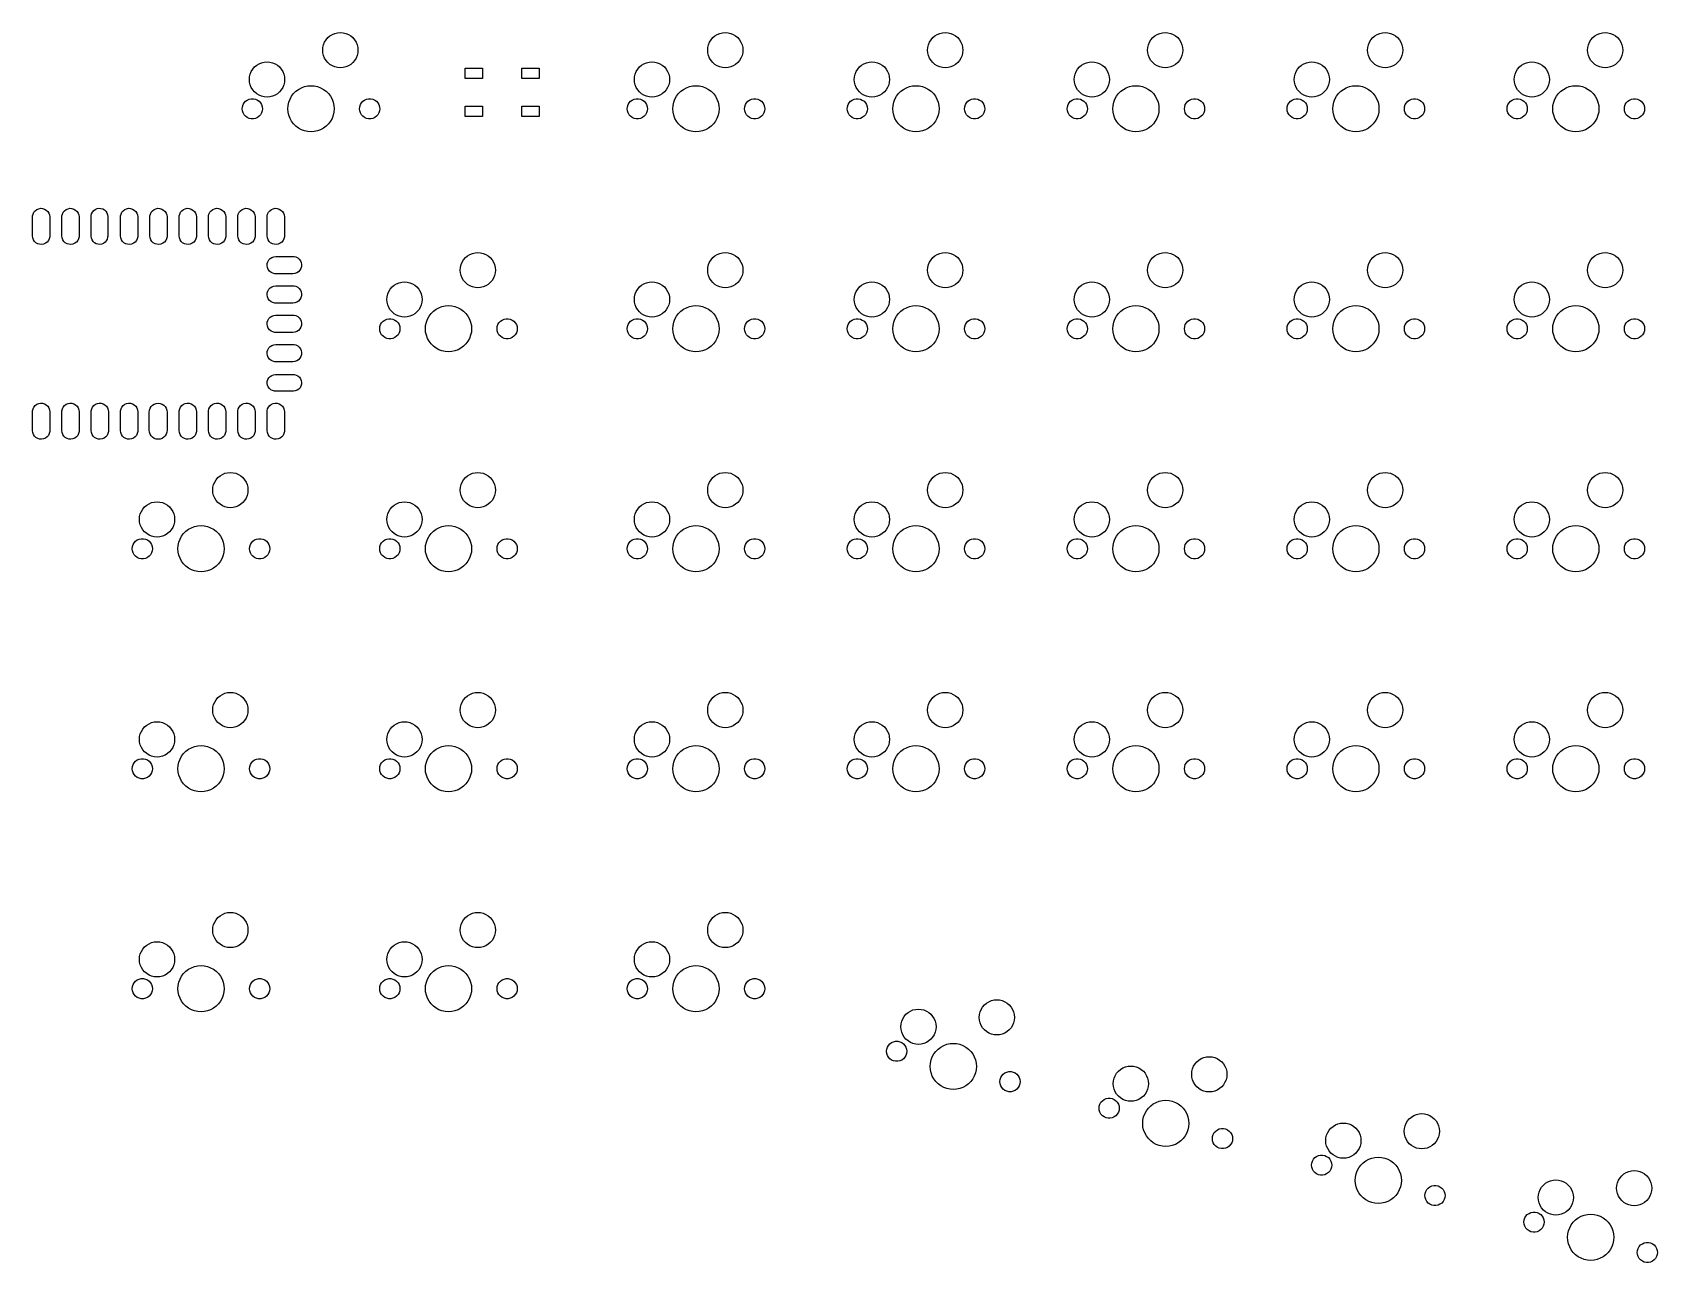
# Model space of a CAD drawing. Extents: x 52 to 193, y -138 to -31.
import ezdxf

# ---------------------------------------------------------------- set-up
doc = ezdxf.new("R2010")
doc.units = 0
doc.layers.add('BLACK', color=7, linetype='CONTINUOUS')

msp = doc.modelspace()

# ---------------------------------------------------------------- linework, layer by layer
at = {"layer": 'BLACK', "linetype": 'CONTINUOUS'}
for p, q in [((77.2896, -32.5487), (77.3812, -32.3277)), ((77.3812, -32.3277), (77.5062, -32.1236)), ((77.5062, -32.1236), (77.6617, -31.9417)), ((77.6617, -31.9417), (77.8436, -31.7862)), ((77.8436, -31.7862), (78.0477, -31.6612)), ((78.0477, -31.6612), (78.2687, -31.5696)), ((78.2687, -31.5696), (78.5014, -31.5138)), ((78.5014, -31.5138), (78.74, -31.495)), ((78.74, -31.495), (78.9786, -31.5138)), ((78.9786, -31.5138), (79.2113, -31.5696)), ((79.2113, -31.5696), (79.4323, -31.6612)), ((79.4323, -31.6612), (79.6364, -31.7862)), ((79.6364, -31.7862), (79.8183, -31.9417)), ((79.8183, -31.9417), (79.9738, -32.1236)), ((79.9738, -32.1236), (80.0988, -32.3277)), ((80.0988, -32.3277), (80.1904, -32.5487)), ((110.627, -32.5487), (110.719, -32.3277)), ((110.719, -32.3277), (110.844, -32.1236)), ((110.844, -32.1236), (110.999, -31.9417)), ((110.999, -31.9417), (111.181, -31.7862)), ((111.181, -31.7862), (111.385, -31.6612)), ((111.385, -31.6612), (111.606, -31.5696)), ((111.606, -31.5696), (111.839, -31.5138)), ((111.839, -31.5138), (112.078, -31.495)), ((112.078, -31.495), (112.316, -31.5138)), ((112.316, -31.5138), (112.549, -31.5696)), ((112.549, -31.5696), (112.77, -31.6612)), ((112.77, -31.6612), (112.974, -31.7862)), ((112.974, -31.7862), (113.156, -31.9417)), ((113.156, -31.9417), (113.311, -32.1236)), ((113.311, -32.1236), (113.436, -32.3277)), ((113.436, -32.3277), (113.528, -32.5487)), ((129.677, -32.5487), (129.769, -32.3277)), ((129.769, -32.3277), (129.894, -32.1236)), ((129.894, -32.1236), (130.049, -31.9417)), ((130.049, -31.9417), (130.231, -31.7862)), ((130.231, -31.7862), (130.435, -31.6612)), ((130.435, -31.6612), (130.656, -31.5696)), ((130.656, -31.5696), (130.889, -31.5138)), ((130.889, -31.5138), (131.127, -31.495)), ((131.127, -31.495), (131.366, -31.5138)), ((131.366, -31.5138), (131.599, -31.5696)), ((131.599, -31.5696), (131.82, -31.6612)), ((131.82, -31.6612), (132.024, -31.7862)), ((132.024, -31.7862), (132.206, -31.9417)), ((132.206, -31.9417), (132.361, -32.1236)), ((132.361, -32.1236), (132.486, -32.3277)), ((132.486, -32.3277), (132.578, -32.5487)), ((148.727, -32.5487), (148.819, -32.3277)), ((148.819, -32.3277), (148.944, -32.1236)), ((148.944, -32.1236), (149.099, -31.9417)), ((149.099, -31.9417), (149.281, -31.7862)), ((149.281, -31.7862), (149.485, -31.6612)), ((149.485, -31.6612), (149.706, -31.5696)), ((149.706, -31.5696), (149.939, -31.5138)), ((149.939, -31.5138), (150.177, -31.495)), ((150.177, -31.495), (150.416, -31.5138)), ((150.416, -31.5138), (150.649, -31.5696)), ((150.649, -31.5696), (150.87, -31.6612)), ((150.87, -31.6612), (151.074, -31.7862)), ((151.074, -31.7862), (151.256, -31.9417)), ((151.256, -31.9417), (151.411, -32.1236)), ((151.411, -32.1236), (151.536, -32.3277)), ((151.536, -32.3277), (151.628, -32.5487)), ((167.777, -32.5487), (167.869, -32.3277)), ((167.869, -32.3277), (167.994, -32.1236)), ((167.994, -32.1236), (168.149, -31.9417)), ((168.149, -31.9417), (168.331, -31.7862)), ((168.331, -31.7862), (168.535, -31.6612)), ((168.535, -31.6612), (168.756, -31.5696)), ((168.756, -31.5696), (168.989, -31.5138)), ((168.989, -31.5138), (169.227, -31.495)), ((169.227, -31.495), (169.466, -31.5138)), ((169.466, -31.5138), (169.699, -31.5696)), ((169.699, -31.5696), (169.92, -31.6612)), ((169.92, -31.6612), (170.124, -31.7862)), ((170.124, -31.7862), (170.306, -31.9417)), ((170.306, -31.9417), (170.461, -32.1236)), ((170.461, -32.1236), (170.586, -32.3277)), ((170.586, -32.3277), (170.678, -32.5487)), ((186.827, -32.5487), (186.919, -32.3277)), ((186.919, -32.3277), (187.044, -32.1236)), ((187.044, -32.1236), (187.199, -31.9417)), ((187.199, -31.9417), (187.381, -31.7862)), ((187.381, -31.7862), (187.585, -31.6612)), ((187.585, -31.6612), (187.806, -31.5696)), ((187.806, -31.5696), (188.039, -31.5138)), ((188.039, -31.5138), (188.278, -31.495)), ((188.278, -31.495), (188.516, -31.5138)), ((188.516, -31.5138), (188.749, -31.5696)), ((188.749, -31.5696), (188.97, -31.6612)), ((188.97, -31.6612), (189.174, -31.7862)), ((189.174, -31.7862), (189.356, -31.9417)), ((189.356, -31.9417), (189.511, -32.1236)), ((189.511, -32.1236), (189.636, -32.3277)), ((189.636, -32.3277), (189.728, -32.5487)), ((77.215, -33.02), (77.2338, -32.7814)), ((77.2338, -33.2586), (77.215, -33.02)), ((77.2338, -32.7814), (77.2896, -32.5487)), ((77.2896, -33.4913), (77.2338, -33.2586)), ((77.3812, -33.7123), (77.2896, -33.4913)), ((77.5062, -33.9164), (77.3812, -33.7123)), ((80.0988, -33.7123), (79.9738, -33.9164)), ((80.1904, -33.4913), (80.0988, -33.7123)), ((80.1904, -32.5487), (80.2462, -32.7814)), ((80.2462, -33.2586), (80.1904, -33.4913)), ((80.2462, -32.7814), (80.265, -33.02)), ((80.265, -33.02), (80.2462, -33.2586)), ((110.552, -33.02), (110.571, -32.7814)), ((110.571, -33.2586), (110.552, -33.02)), ((110.571, -32.7814), (110.627, -32.5487)), ((110.627, -33.4913), (110.571, -33.2586)), ((110.719, -33.7123), (110.627, -33.4913)), ((110.844, -33.9164), (110.719, -33.7123)), ((113.436, -33.7123), (113.311, -33.9164)), ((113.528, -33.4913), (113.436, -33.7123)), ((113.528, -32.5487), (113.584, -32.7814)), ((113.584, -33.2586), (113.528, -33.4913)), ((113.584, -32.7814), (113.602, -33.02)), ((113.602, -33.02), (113.584, -33.2586)), ((129.602, -33.02), (129.621, -32.7814)), ((129.621, -33.2586), (129.602, -33.02)), ((129.621, -32.7814), (129.677, -32.5487)), ((129.677, -33.4913), (129.621, -33.2586)), ((129.769, -33.7123), (129.677, -33.4913)), ((129.894, -33.9164), (129.769, -33.7123)), ((132.486, -33.7123), (132.361, -33.9164)), ((132.578, -33.4913), (132.486, -33.7123)), ((132.578, -32.5487), (132.634, -32.7814)), ((132.634, -33.2586), (132.578, -33.4913)), ((132.634, -32.7814), (132.653, -33.02)), ((132.653, -33.02), (132.634, -33.2586)), ((148.653, -33.02), (148.671, -32.7814)), ((148.671, -33.2586), (148.653, -33.02)), ((148.671, -32.7814), (148.727, -32.5487)), ((148.727, -33.4913), (148.671, -33.2586)), ((148.819, -33.7123), (148.727, -33.4913)), ((148.944, -33.9164), (148.819, -33.7123)), ((151.536, -33.7123), (151.411, -33.9164)), ((151.628, -33.4913), (151.536, -33.7123)), ((151.628, -32.5487), (151.684, -32.7814)), ((151.684, -33.2586), (151.628, -33.4913)), ((151.684, -32.7814), (151.702, -33.02)), ((151.702, -33.02), (151.684, -33.2586)), ((167.702, -33.02), (167.721, -32.7814)), ((167.721, -33.2586), (167.702, -33.02)), ((167.721, -32.7814), (167.777, -32.5487)), ((167.777, -33.4913), (167.721, -33.2586)), ((167.869, -33.7123), (167.777, -33.4913)), ((167.994, -33.9164), (167.869, -33.7123)), ((170.586, -33.7123), (170.461, -33.9164)), ((170.678, -33.4913), (170.586, -33.7123)), ((170.678, -32.5487), (170.734, -32.7814)), ((170.734, -33.2586), (170.678, -33.4913)), ((170.734, -32.7814), (170.752, -33.02)), ((170.752, -33.02), (170.734, -33.2586)), ((186.752, -33.02), (186.771, -32.7814)), ((186.771, -33.2586), (186.752, -33.02)), ((186.771, -32.7814), (186.827, -32.5487)), ((186.827, -33.4913), (186.771, -33.2586)), ((186.919, -33.7123), (186.827, -33.4913)), ((187.044, -33.9164), (186.919, -33.7123)), ((189.636, -33.7123), (189.511, -33.9164)), ((189.728, -33.4913), (189.636, -33.7123)), ((189.728, -32.5487), (189.784, -32.7814)), ((189.784, -33.2586), (189.728, -33.4913)), ((189.784, -32.7814), (189.802, -33.02)), ((189.802, -33.02), (189.784, -33.2586)), ((70.8838, -35.3214), (70.9396, -35.0887)), ((70.9396, -35.0887), (71.0312, -34.8677)), ((71.0312, -34.8677), (71.1562, -34.6636)), ((71.1562, -34.6636), (71.3117, -34.4817)), ((71.3117, -34.4817), (71.4936, -34.3262)), ((71.4936, -34.3262), (71.6977, -34.2012)), ((71.6977, -34.2012), (71.9187, -34.1096)), ((71.9187, -34.1096), (72.1514, -34.0538)), ((72.1514, -34.0538), (72.39, -34.035)), ((72.39, -34.035), (72.6286, -34.0538)), ((72.6286, -34.0538), (72.8613, -34.1096)), ((72.8613, -34.1096), (73.0823, -34.2012)), ((73.0823, -34.2012), (73.2864, -34.3262)), ((73.2864, -34.3262), (73.4683, -34.4817)), ((73.4683, -34.4817), (73.6238, -34.6636)), ((73.6238, -34.6636), (73.7488, -34.8677)), ((73.7488, -34.8677), (73.8404, -35.0887)), ((73.8404, -35.0887), (73.8962, -35.3214)), ((77.6617, -34.0983), (77.5062, -33.9164)), ((77.8436, -34.2538), (77.6617, -34.0983)), ((78.0477, -34.3788), (77.8436, -34.2538)), ((78.2687, -34.4704), (78.0477, -34.3788)), ((78.5014, -34.5262), (78.2687, -34.4704)), ((78.74, -34.545), (78.5014, -34.5262)), ((78.9786, -34.5262), (78.74, -34.545)), ((79.2113, -34.4704), (78.9786, -34.5262)), ((79.4323, -34.3788), (79.2113, -34.4704)), ((79.6364, -34.2538), (79.4323, -34.3788)), ((79.8183, -34.0983), (79.6364, -34.2538)), ((79.9738, -33.9164), (79.8183, -34.0983)), ((89.56, -35.48), (89.56, -34.58)), ((89.56, -34.58), (91.06, -34.58)), ((91.06, -34.58), (91.06, -35.48)), ((94.46, -35.48), (94.46, -34.58)), ((94.46, -34.58), (95.96, -34.58)), ((95.96, -34.58), (95.96, -35.48)), ((104.221, -35.3214), (104.277, -35.0887)), ((104.277, -35.0887), (104.369, -34.8677)), ((104.369, -34.8677), (104.494, -34.6636)), ((104.494, -34.6636), (104.649, -34.4817)), ((104.649, -34.4817), (104.831, -34.3262)), ((104.831, -34.3262), (105.035, -34.2012)), ((105.035, -34.2012), (105.256, -34.1096)), ((105.256, -34.1096), (105.489, -34.0538)), ((105.489, -34.0538), (105.727, -34.035)), ((105.727, -34.035), (105.966, -34.0538)), ((105.966, -34.0538), (106.199, -34.1096)), ((106.199, -34.1096), (106.42, -34.2012)), ((106.42, -34.2012), (106.624, -34.3262)), ((106.624, -34.3262), (106.806, -34.4817)), ((106.806, -34.4817), (106.961, -34.6636)), ((106.961, -34.6636), (107.086, -34.8677)), ((107.086, -34.8677), (107.178, -35.0887)), ((107.178, -35.0887), (107.234, -35.3214)), ((110.999, -34.0983), (110.844, -33.9164)), ((111.181, -34.2538), (110.999, -34.0983)), ((111.385, -34.3788), (111.181, -34.2538)), ((111.606, -34.4704), (111.385, -34.3788)), ((111.839, -34.5262), (111.606, -34.4704)), ((112.078, -34.545), (111.839, -34.5262)), ((112.316, -34.5262), (112.078, -34.545)), ((112.549, -34.4704), (112.316, -34.5262)), ((112.77, -34.3788), (112.549, -34.4704)), ((112.974, -34.2538), (112.77, -34.3788)), ((113.156, -34.0983), (112.974, -34.2538)), ((113.311, -33.9164), (113.156, -34.0983)), ((123.271, -35.3214), (123.327, -35.0887)), ((123.327, -35.0887), (123.419, -34.8677)), ((123.419, -34.8677), (123.544, -34.6636)), ((123.544, -34.6636), (123.699, -34.4817)), ((123.699, -34.4817), (123.881, -34.3262)), ((123.881, -34.3262), (124.085, -34.2012)), ((124.085, -34.2012), (124.306, -34.1096)), ((124.306, -34.1096), (124.539, -34.0538)), ((124.539, -34.0538), (124.777, -34.035)), ((124.777, -34.035), (125.016, -34.0538)), ((125.016, -34.0538), (125.249, -34.1096)), ((125.249, -34.1096), (125.47, -34.2012)), ((125.47, -34.2012), (125.674, -34.3262)), ((125.674, -34.3262), (125.856, -34.4817)), ((125.856, -34.4817), (126.011, -34.6636)), ((126.011, -34.6636), (126.136, -34.8677)), ((126.136, -34.8677), (126.228, -35.0887)), ((126.228, -35.0887), (126.284, -35.3214)), ((130.049, -34.0983), (129.894, -33.9164)), ((130.231, -34.2538), (130.049, -34.0983)), ((130.435, -34.3788), (130.231, -34.2538)), ((130.656, -34.4704), (130.435, -34.3788)), ((130.889, -34.5262), (130.656, -34.4704)), ((131.127, -34.545), (130.889, -34.5262)), ((131.366, -34.5262), (131.127, -34.545)), ((131.599, -34.4704), (131.366, -34.5262)), ((131.82, -34.3788), (131.599, -34.4704)), ((132.024, -34.2538), (131.82, -34.3788)), ((132.206, -34.0983), (132.024, -34.2538)), ((132.361, -33.9164), (132.206, -34.0983)), ((142.321, -35.3214), (142.377, -35.0887)), ((142.377, -35.0887), (142.469, -34.8677)), ((142.469, -34.8677), (142.594, -34.6636)), ((142.594, -34.6636), (142.749, -34.4817)), ((142.749, -34.4817), (142.931, -34.3262)), ((142.931, -34.3262), (143.135, -34.2012)), ((143.135, -34.2012), (143.356, -34.1096)), ((143.356, -34.1096), (143.589, -34.0538)), ((143.589, -34.0538), (143.827, -34.035)), ((143.827, -34.035), (144.066, -34.0538)), ((144.066, -34.0538), (144.299, -34.1096)), ((144.299, -34.1096), (144.52, -34.2012)), ((144.52, -34.2012), (144.724, -34.3262)), ((144.724, -34.3262), (144.906, -34.4817)), ((144.906, -34.4817), (145.061, -34.6636)), ((145.061, -34.6636), (145.186, -34.8677)), ((145.186, -34.8677), (145.278, -35.0887)), ((145.278, -35.0887), (145.334, -35.3214)), ((149.099, -34.0983), (148.944, -33.9164)), ((149.281, -34.2538), (149.099, -34.0983)), ((149.485, -34.3788), (149.281, -34.2538)), ((149.706, -34.4704), (149.485, -34.3788)), ((149.939, -34.5262), (149.706, -34.4704)), ((150.177, -34.545), (149.939, -34.5262)), ((150.416, -34.5262), (150.177, -34.545)), ((150.649, -34.4704), (150.416, -34.5262)), ((150.87, -34.3788), (150.649, -34.4704)), ((151.074, -34.2538), (150.87, -34.3788)), ((151.256, -34.0983), (151.074, -34.2538)), ((151.411, -33.9164), (151.256, -34.0983)), ((161.371, -35.3214), (161.427, -35.0887)), ((161.427, -35.0887), (161.519, -34.8677)), ((161.519, -34.8677), (161.644, -34.6636)), ((161.644, -34.6636), (161.799, -34.4817)), ((161.799, -34.4817), (161.981, -34.3262)), ((161.981, -34.3262), (162.185, -34.2012)), ((162.185, -34.2012), (162.406, -34.1096)), ((162.406, -34.1096), (162.639, -34.0538)), ((162.639, -34.0538), (162.877, -34.035)), ((162.877, -34.035), (163.116, -34.0538)), ((163.116, -34.0538), (163.349, -34.1096)), ((163.349, -34.1096), (163.57, -34.2012)), ((163.57, -34.2012), (163.774, -34.3262)), ((163.774, -34.3262), (163.956, -34.4817)), ((163.956, -34.4817), (164.111, -34.6636)), ((164.111, -34.6636), (164.236, -34.8677)), ((164.236, -34.8677), (164.328, -35.0887)), ((164.328, -35.0887), (164.384, -35.3214)), ((168.149, -34.0983), (167.994, -33.9164)), ((168.331, -34.2538), (168.149, -34.0983)), ((168.535, -34.3788), (168.331, -34.2538)), ((168.756, -34.4704), (168.535, -34.3788)), ((168.989, -34.5262), (168.756, -34.4704)), ((169.227, -34.545), (168.989, -34.5262)), ((169.466, -34.5262), (169.227, -34.545)), ((169.699, -34.4704), (169.466, -34.5262)), ((169.92, -34.3788), (169.699, -34.4704)), ((170.124, -34.2538), (169.92, -34.3788)), ((170.306, -34.0983), (170.124, -34.2538)), ((170.461, -33.9164), (170.306, -34.0983)), ((180.421, -35.3214), (180.477, -35.0887)), ((180.477, -35.0887), (180.569, -34.8677)), ((180.569, -34.8677), (180.694, -34.6636)), ((180.694, -34.6636), (180.849, -34.4817)), ((180.849, -34.4817), (181.031, -34.3262)), ((181.031, -34.3262), (181.235, -34.2012)), ((181.235, -34.2012), (181.456, -34.1096)), ((181.456, -34.1096), (181.689, -34.0538)), ((181.689, -34.0538), (181.927, -34.035)), ((181.927, -34.035), (182.166, -34.0538)), ((182.166, -34.0538), (182.399, -34.1096)), ((182.399, -34.1096), (182.62, -34.2012)), ((182.62, -34.2012), (182.824, -34.3262)), ((182.824, -34.3262), (183.006, -34.4817)), ((183.006, -34.4817), (183.161, -34.6636)), ((183.161, -34.6636), (183.286, -34.8677)), ((183.286, -34.8677), (183.378, -35.0887)), ((183.378, -35.0887), (183.434, -35.3214)), ((187.199, -34.0983), (187.044, -33.9164)), ((187.381, -34.2538), (187.199, -34.0983)), ((187.585, -34.3788), (187.381, -34.2538)), ((187.806, -34.4704), (187.585, -34.3788)), ((188.039, -34.5262), (187.806, -34.4704)), ((188.278, -34.545), (188.039, -34.5262)), ((188.516, -34.5262), (188.278, -34.545)), ((188.749, -34.4704), (188.516, -34.5262)), ((188.97, -34.3788), (188.749, -34.4704)), ((189.174, -34.2538), (188.97, -34.3788)), ((189.356, -34.0983), (189.174, -34.2538)), ((189.511, -33.9164), (189.356, -34.0983)), ((70.865, -35.56), (70.8838, -35.3214)), ((70.8838, -35.7986), (70.865, -35.56)), ((70.9396, -36.0313), (70.8838, -35.7986)), ((71.0312, -36.2523), (70.9396, -36.0313)), ((71.1562, -36.4564), (71.0312, -36.2523)), ((71.3117, -36.6383), (71.1562, -36.4564)), ((73.6238, -36.4564), (73.4683, -36.6383)), ((73.7488, -36.2523), (73.6238, -36.4564)), ((73.8404, -36.0313), (73.7488, -36.2523)), ((73.8962, -35.7986), (73.8404, -36.0313)), ((73.8962, -35.3214), (73.915, -35.56)), ((73.915, -35.56), (73.8962, -35.7986)), ((74.6885, -36.7903), (74.8903, -36.5885)), ((74.8903, -36.5885), (75.1187, -36.4175)), ((75.1187, -36.4175), (75.3692, -36.2807)), ((75.3692, -36.2807), (75.6365, -36.181)), ((75.6365, -36.181), (75.9154, -36.1204)), ((75.9154, -36.1204), (76.2, -36.1)), ((76.2, -36.1), (76.4846, -36.1204)), ((76.4846, -36.1204), (76.7635, -36.181)), ((76.7635, -36.181), (77.0308, -36.2807)), ((77.0308, -36.2807), (77.2813, -36.4175)), ((77.2813, -36.4175), (77.5097, -36.5885)), ((77.5097, -36.5885), (77.7115, -36.7903)), ((91.06, -35.48), (89.56, -35.48)), ((95.96, -35.48), (94.46, -35.48)), ((104.203, -35.56), (104.221, -35.3214)), ((104.221, -35.7986), (104.203, -35.56)), ((104.277, -36.0313), (104.221, -35.7986)), ((104.369, -36.2523), (104.277, -36.0313)), ((104.494, -36.4564), (104.369, -36.2523)), ((104.649, -36.6383), (104.494, -36.4564)), ((106.961, -36.4564), (106.806, -36.6383)), ((107.086, -36.2523), (106.961, -36.4564)), ((107.178, -36.0313), (107.086, -36.2523)), ((107.234, -35.7986), (107.178, -36.0313)), ((107.234, -35.3214), (107.252, -35.56)), ((107.252, -35.56), (107.234, -35.7986)), ((108.026, -36.7903), (108.228, -36.5885)), ((108.228, -36.5885), (108.456, -36.4175)), ((108.456, -36.4175), (108.707, -36.2807)), ((108.707, -36.2807), (108.974, -36.181)), ((108.974, -36.181), (109.253, -36.1204)), ((109.253, -36.1204), (109.537, -36.1)), ((109.537, -36.1), (109.822, -36.1204)), ((109.822, -36.1204), (110.101, -36.181)), ((110.101, -36.181), (110.368, -36.2807)), ((110.368, -36.2807), (110.619, -36.4175)), ((110.619, -36.4175), (110.847, -36.5885)), ((110.847, -36.5885), (111.049, -36.7903)), ((123.252, -35.56), (123.271, -35.3214)), ((123.271, -35.7986), (123.252, -35.56)), ((123.327, -36.0313), (123.271, -35.7986)), ((123.419, -36.2523), (123.327, -36.0313)), ((123.544, -36.4564), (123.419, -36.2523)), ((123.699, -36.6383), (123.544, -36.4564)), ((126.011, -36.4564), (125.856, -36.6383)), ((126.136, -36.2523), (126.011, -36.4564)), ((126.228, -36.0313), (126.136, -36.2523)), ((126.284, -35.7986), (126.228, -36.0313)), ((126.284, -35.3214), (126.302, -35.56)), ((126.302, -35.56), (126.284, -35.7986)), ((127.076, -36.7903), (127.278, -36.5885)), ((127.278, -36.5885), (127.506, -36.4175)), ((127.506, -36.4175), (127.757, -36.2807)), ((127.757, -36.2807), (128.024, -36.181)), ((128.024, -36.181), (128.303, -36.1204)), ((128.303, -36.1204), (128.588, -36.1)), ((128.588, -36.1), (128.872, -36.1204)), ((128.872, -36.1204), (129.151, -36.181)), ((129.151, -36.181), (129.418, -36.2807)), ((129.418, -36.2807), (129.669, -36.4175)), ((129.669, -36.4175), (129.897, -36.5885)), ((129.897, -36.5885), (130.099, -36.7903)), ((142.302, -35.56), (142.321, -35.3214)), ((142.321, -35.7986), (142.302, -35.56)), ((142.377, -36.0313), (142.321, -35.7986)), ((142.469, -36.2523), (142.377, -36.0313)), ((142.594, -36.4564), (142.469, -36.2523)), ((142.749, -36.6383), (142.594, -36.4564)), ((145.061, -36.4564), (144.906, -36.6383)), ((145.186, -36.2523), (145.061, -36.4564)), ((145.278, -36.0313), (145.186, -36.2523)), ((145.334, -35.7986), (145.278, -36.0313)), ((145.334, -35.3214), (145.352, -35.56)), ((145.352, -35.56), (145.334, -35.7986)), ((146.126, -36.7903), (146.328, -36.5885)), ((146.328, -36.5885), (146.556, -36.4175)), ((146.556, -36.4175), (146.807, -36.2807)), ((146.807, -36.2807), (147.074, -36.181)), ((147.074, -36.181), (147.353, -36.1204)), ((147.353, -36.1204), (147.637, -36.1)), ((147.637, -36.1), (147.922, -36.1204)), ((147.922, -36.1204), (148.201, -36.181)), ((148.201, -36.181), (148.468, -36.2807)), ((148.468, -36.2807), (148.719, -36.4175)), ((148.719, -36.4175), (148.947, -36.5885)), ((148.947, -36.5885), (149.149, -36.7903)), ((161.352, -35.56), (161.371, -35.3214)), ((161.371, -35.7986), (161.352, -35.56)), ((161.427, -36.0313), (161.371, -35.7986)), ((161.519, -36.2523), (161.427, -36.0313)), ((161.644, -36.4564), (161.519, -36.2523)), ((161.799, -36.6383), (161.644, -36.4564)), ((164.111, -36.4564), (163.956, -36.6383)), ((164.236, -36.2523), (164.111, -36.4564)), ((164.328, -36.0313), (164.236, -36.2523)), ((164.384, -35.7986), (164.328, -36.0313)), ((164.384, -35.3214), (164.403, -35.56)), ((164.403, -35.56), (164.384, -35.7986)), ((165.176, -36.7903), (165.378, -36.5885)), ((165.378, -36.5885), (165.606, -36.4175)), ((165.606, -36.4175), (165.857, -36.2807)), ((165.857, -36.2807), (166.124, -36.181)), ((166.124, -36.181), (166.403, -36.1204)), ((166.403, -36.1204), (166.688, -36.1)), ((166.688, -36.1), (166.972, -36.1204)), ((166.972, -36.1204), (167.251, -36.181)), ((167.251, -36.181), (167.518, -36.2807)), ((167.518, -36.2807), (167.769, -36.4175)), ((167.769, -36.4175), (167.997, -36.5885)), ((167.997, -36.5885), (168.199, -36.7903)), ((180.403, -35.56), (180.421, -35.3214)), ((180.421, -35.7986), (180.403, -35.56)), ((180.477, -36.0313), (180.421, -35.7986)), ((180.569, -36.2523), (180.477, -36.0313)), ((180.694, -36.4564), (180.569, -36.2523)), ((180.849, -36.6383), (180.694, -36.4564)), ((183.161, -36.4564), (183.006, -36.6383)), ((183.286, -36.2523), (183.161, -36.4564)), ((183.378, -36.0313), (183.286, -36.2523)), ((183.434, -35.7986), (183.378, -36.0313)), ((183.434, -35.3214), (183.452, -35.56)), ((183.452, -35.56), (183.434, -35.7986)), ((184.226, -36.7903), (184.428, -36.5885)), ((184.428, -36.5885), (184.656, -36.4175)), ((184.656, -36.4175), (184.907, -36.2807)), ((184.907, -36.2807), (185.174, -36.181)), ((185.174, -36.181), (185.453, -36.1204)), ((185.453, -36.1204), (185.737, -36.1)), ((185.737, -36.1), (186.022, -36.1204)), ((186.022, -36.1204), (186.301, -36.181)), ((186.301, -36.181), (186.568, -36.2807)), ((186.568, -36.2807), (186.819, -36.4175)), ((186.819, -36.4175), (187.047, -36.5885)), ((187.047, -36.5885), (187.249, -36.7903)), ((70.245, -38.1), (70.2641, -37.9181)), ((70.2641, -37.9181), (70.3206, -37.7441)), ((70.3206, -37.7441), (70.4121, -37.5857)), ((70.4121, -37.5857), (70.5345, -37.4497)), ((70.5345, -37.4497), (70.6825, -37.3422)), ((70.6825, -37.3422), (70.8496, -37.2678)), ((70.8496, -37.2678), (71.0285, -37.2298)), ((71.0285, -37.2298), (71.2115, -37.2298)), ((71.2115, -37.2298), (71.3904, -37.2678)), ((71.4936, -36.7938), (71.3117, -36.6383)), ((71.3904, -37.2678), (71.5575, -37.3422)), ((71.6977, -36.9188), (71.4936, -36.7938)), ((71.5575, -37.3422), (71.7055, -37.4497)), ((71.9187, -37.0104), (71.6977, -36.9188)), ((71.7055, -37.4497), (71.8279, -37.5857)), ((71.8279, -37.5857), (71.9194, -37.7441)), ((72.1514, -37.0662), (71.9187, -37.0104)), ((71.9194, -37.7441), (71.9759, -37.9181)), ((71.9759, -37.9181), (71.995, -38.1)), ((72.39, -37.085), (72.1514, -37.0662)), ((72.6286, -37.0662), (72.39, -37.085)), ((72.8613, -37.0104), (72.6286, -37.0662)), ((73.0823, -36.9188), (72.8613, -37.0104)), ((73.2864, -36.7938), (73.0823, -36.9188)), ((73.4683, -36.6383), (73.2864, -36.7938)), ((74.2, -38.1), (74.2204, -37.8154)), ((74.2204, -37.8154), (74.281, -37.5365)), ((74.281, -37.5365), (74.3807, -37.2692)), ((74.3807, -37.2692), (74.5175, -37.0187)), ((74.5175, -37.0187), (74.6885, -36.7903)), ((77.7115, -36.7903), (77.8825, -37.0187)), ((77.8825, -37.0187), (78.0193, -37.2692)), ((78.0193, -37.2692), (78.119, -37.5365)), ((78.119, -37.5365), (78.1796, -37.8154)), ((78.1796, -37.8154), (78.2, -38.1)), ((80.405, -38.1), (80.4241, -37.9181)), ((80.4241, -37.9181), (80.4806, -37.7441)), ((80.4806, -37.7441), (80.5721, -37.5857)), ((80.5721, -37.5857), (80.6945, -37.4497)), ((80.6945, -37.4497), (80.8425, -37.3422)), ((80.8425, -37.3422), (81.0096, -37.2678)), ((81.0096, -37.2678), (81.1885, -37.2298)), ((81.1885, -37.2298), (81.3715, -37.2298)), ((81.3715, -37.2298), (81.5504, -37.2678)), ((81.5504, -37.2678), (81.7175, -37.3422)), ((81.7175, -37.3422), (81.8655, -37.4497)), ((81.8655, -37.4497), (81.9879, -37.5857)), ((81.9879, -37.5857), (82.0794, -37.7441)), ((82.0794, -37.7441), (82.1359, -37.9181)), ((82.1359, -37.9181), (82.155, -38.1)), ((89.56, -38.78), (89.56, -37.88)), ((89.56, -37.88), (91.06, -37.88)), ((91.06, -37.88), (91.06, -38.78)), ((94.46, -38.78), (94.46, -37.88)), ((94.46, -37.88), (95.96, -37.88)), ((95.96, -37.88), (95.96, -38.78)), ((103.582, -38.1), (103.602, -37.9181)), ((103.602, -37.9181), (103.658, -37.7441)), ((103.658, -37.7441), (103.75, -37.5857)), ((103.75, -37.5857), (103.872, -37.4497)), ((103.872, -37.4497), (104.02, -37.3422)), ((104.02, -37.3422), (104.187, -37.2678)), ((104.187, -37.2678), (104.366, -37.2298)), ((104.366, -37.2298), (104.549, -37.2298)), ((104.549, -37.2298), (104.728, -37.2678)), ((104.831, -36.7938), (104.649, -36.6383)), ((104.728, -37.2678), (104.895, -37.3422)), ((105.035, -36.9188), (104.831, -36.7938)), ((104.895, -37.3422), (105.043, -37.4497)), ((105.256, -37.0104), (105.035, -36.9188)), ((105.043, -37.4497), (105.165, -37.5857)), ((105.165, -37.5857), (105.257, -37.7441)), ((105.489, -37.0662), (105.256, -37.0104)), ((105.257, -37.7441), (105.313, -37.9181)), ((105.313, -37.9181), (105.332, -38.1)), ((105.727, -37.085), (105.489, -37.0662)), ((105.966, -37.0662), (105.727, -37.085)), ((106.199, -37.0104), (105.966, -37.0662)), ((106.42, -36.9188), (106.199, -37.0104)), ((106.624, -36.7938), (106.42, -36.9188)), ((106.806, -36.6383), (106.624, -36.7938)), ((107.537, -38.1), (107.558, -37.8154)), ((107.558, -37.8154), (107.619, -37.5365)), ((107.619, -37.5365), (107.718, -37.2692)), ((107.718, -37.2692), (107.855, -37.0187)), ((107.855, -37.0187), (108.026, -36.7903)), ((111.049, -36.7903), (111.22, -37.0187)), ((111.22, -37.0187), (111.357, -37.2692)), ((111.357, -37.2692), (111.456, -37.5365)), ((111.456, -37.5365), (111.517, -37.8154)), ((111.517, -37.8154), (111.537, -38.1)), ((113.742, -38.1), (113.762, -37.9181)), ((113.762, -37.9181), (113.818, -37.7441)), ((113.818, -37.7441), (113.91, -37.5857)), ((113.91, -37.5857), (114.032, -37.4497)), ((114.032, -37.4497), (114.18, -37.3422)), ((114.18, -37.3422), (114.347, -37.2678)), ((114.347, -37.2678), (114.526, -37.2298)), ((114.526, -37.2298), (114.709, -37.2298)), ((114.709, -37.2298), (114.888, -37.2678)), ((114.888, -37.2678), (115.055, -37.3422)), ((115.055, -37.3422), (115.203, -37.4497)), ((115.203, -37.4497), (115.325, -37.5857)), ((115.325, -37.5857), (115.417, -37.7441)), ((115.417, -37.7441), (115.473, -37.9181)), ((115.473, -37.9181), (115.492, -38.1)), ((122.632, -38.1), (122.652, -37.9181)), ((122.652, -37.9181), (122.708, -37.7441)), ((122.708, -37.7441), (122.8, -37.5857)), ((122.8, -37.5857), (122.922, -37.4497)), ((122.922, -37.4497), (123.07, -37.3422)), ((123.07, -37.3422), (123.237, -37.2678)), ((123.237, -37.2678), (123.416, -37.2298)), ((123.416, -37.2298), (123.599, -37.2298)), ((123.599, -37.2298), (123.778, -37.2678)), ((123.881, -36.7938), (123.699, -36.6383)), ((123.778, -37.2678), (123.945, -37.3422)), ((124.085, -36.9188), (123.881, -36.7938)), ((123.945, -37.3422), (124.093, -37.4497)), ((124.306, -37.0104), (124.085, -36.9188)), ((124.093, -37.4497), (124.215, -37.5857)), ((124.215, -37.5857), (124.307, -37.7441)), ((124.539, -37.0662), (124.306, -37.0104)), ((124.307, -37.7441), (124.363, -37.9181)), ((124.363, -37.9181), (124.382, -38.1)), ((124.777, -37.085), (124.539, -37.0662)), ((125.016, -37.0662), (124.777, -37.085)), ((125.249, -37.0104), (125.016, -37.0662)), ((125.47, -36.9188), (125.249, -37.0104)), ((125.674, -36.7938), (125.47, -36.9188)), ((125.856, -36.6383), (125.674, -36.7938)), ((126.587, -38.1), (126.608, -37.8154)), ((126.608, -37.8154), (126.669, -37.5365)), ((126.669, -37.5365), (126.768, -37.2692)), ((126.768, -37.2692), (126.905, -37.0187)), ((126.905, -37.0187), (127.076, -36.7903)), ((130.099, -36.7903), (130.27, -37.0187)), ((130.27, -37.0187), (130.407, -37.2692)), ((130.407, -37.2692), (130.506, -37.5365)), ((130.506, -37.5365), (130.567, -37.8154)), ((130.567, -37.8154), (130.588, -38.1)), ((132.792, -38.1), (132.812, -37.9181)), ((132.812, -37.9181), (132.868, -37.7441)), ((132.868, -37.7441), (132.96, -37.5857)), ((132.96, -37.5857), (133.082, -37.4497)), ((133.082, -37.4497), (133.23, -37.3422)), ((133.23, -37.3422), (133.397, -37.2678)), ((133.397, -37.2678), (133.576, -37.2298)), ((133.576, -37.2298), (133.759, -37.2298)), ((133.759, -37.2298), (133.938, -37.2678)), ((133.938, -37.2678), (134.105, -37.3422)), ((134.105, -37.3422), (134.253, -37.4497)), ((134.253, -37.4497), (134.375, -37.5857)), ((134.375, -37.5857), (134.467, -37.7441)), ((134.467, -37.7441), (134.523, -37.9181)), ((134.523, -37.9181), (134.542, -38.1)), ((141.683, -38.1), (141.702, -37.9181)), ((141.702, -37.9181), (141.758, -37.7441)), ((141.758, -37.7441), (141.85, -37.5857)), ((141.85, -37.5857), (141.972, -37.4497)), ((141.972, -37.4497), (142.12, -37.3422)), ((142.12, -37.3422), (142.287, -37.2678)), ((142.287, -37.2678), (142.466, -37.2298)), ((142.466, -37.2298), (142.649, -37.2298)), ((142.649, -37.2298), (142.828, -37.2678)), ((142.931, -36.7938), (142.749, -36.6383)), ((142.828, -37.2678), (142.995, -37.3422)), ((143.135, -36.9188), (142.931, -36.7938)), ((142.995, -37.3422), (143.143, -37.4497)), ((143.356, -37.0104), (143.135, -36.9188)), ((143.143, -37.4497), (143.265, -37.5857)), ((143.265, -37.5857), (143.357, -37.7441)), ((143.589, -37.0662), (143.356, -37.0104)), ((143.357, -37.7441), (143.413, -37.9181)), ((143.413, -37.9181), (143.433, -38.1)), ((143.827, -37.085), (143.589, -37.0662)), ((144.066, -37.0662), (143.827, -37.085)), ((144.299, -37.0104), (144.066, -37.0662)), ((144.52, -36.9188), (144.299, -37.0104)), ((144.724, -36.7938), (144.52, -36.9188)), ((144.906, -36.6383), (144.724, -36.7938)), ((145.637, -38.1), (145.658, -37.8154)), ((145.658, -37.8154), (145.719, -37.5365)), ((145.719, -37.5365), (145.818, -37.2692)), ((145.818, -37.2692), (145.955, -37.0187)), ((145.955, -37.0187), (146.126, -36.7903)), ((149.149, -36.7903), (149.32, -37.0187)), ((149.32, -37.0187), (149.457, -37.2692)), ((149.457, -37.2692), (149.556, -37.5365)), ((149.556, -37.5365), (149.617, -37.8154)), ((149.617, -37.8154), (149.637, -38.1)), ((151.843, -38.1), (151.862, -37.9181)), ((151.862, -37.9181), (151.918, -37.7441)), ((151.918, -37.7441), (152.01, -37.5857)), ((152.01, -37.5857), (152.132, -37.4497)), ((152.132, -37.4497), (152.28, -37.3422)), ((152.28, -37.3422), (152.447, -37.2678)), ((152.447, -37.2678), (152.626, -37.2298)), ((152.626, -37.2298), (152.809, -37.2298)), ((152.809, -37.2298), (152.988, -37.2678)), ((152.988, -37.2678), (153.155, -37.3422)), ((153.155, -37.3422), (153.303, -37.4497)), ((153.303, -37.4497), (153.425, -37.5857)), ((153.425, -37.5857), (153.517, -37.7441)), ((153.517, -37.7441), (153.573, -37.9181)), ((153.573, -37.9181), (153.593, -38.1)), ((160.732, -38.1), (160.752, -37.9181)), ((160.752, -37.9181), (160.808, -37.7441)), ((160.808, -37.7441), (160.9, -37.5857)), ((160.9, -37.5857), (161.022, -37.4497)), ((161.022, -37.4497), (161.17, -37.3422)), ((161.17, -37.3422), (161.337, -37.2678)), ((161.337, -37.2678), (161.516, -37.2298)), ((161.516, -37.2298), (161.699, -37.2298)), ((161.699, -37.2298), (161.878, -37.2678)), ((161.981, -36.7938), (161.799, -36.6383)), ((161.878, -37.2678), (162.045, -37.3422)), ((162.185, -36.9188), (161.981, -36.7938)), ((162.045, -37.3422), (162.193, -37.4497)), ((162.406, -37.0104), (162.185, -36.9188)), ((162.193, -37.4497), (162.315, -37.5857)), ((162.315, -37.5857), (162.407, -37.7441)), ((162.639, -37.0662), (162.406, -37.0104)), ((162.407, -37.7441), (162.463, -37.9181)), ((162.463, -37.9181), (162.482, -38.1)), ((162.877, -37.085), (162.639, -37.0662)), ((163.116, -37.0662), (162.877, -37.085)), ((163.349, -37.0104), (163.116, -37.0662)), ((163.57, -36.9188), (163.349, -37.0104)), ((163.774, -36.7938), (163.57, -36.9188)), ((163.956, -36.6383), (163.774, -36.7938)), ((164.688, -38.1), (164.708, -37.8154)), ((164.708, -37.8154), (164.769, -37.5365)), ((164.769, -37.5365), (164.868, -37.2692)), ((164.868, -37.2692), (165.005, -37.0187)), ((165.005, -37.0187), (165.176, -36.7903)), ((168.199, -36.7903), (168.37, -37.0187)), ((168.37, -37.0187), (168.507, -37.2692)), ((168.507, -37.2692), (168.606, -37.5365)), ((168.606, -37.5365), (168.667, -37.8154)), ((168.667, -37.8154), (168.688, -38.1)), ((170.892, -38.1), (170.912, -37.9181)), ((170.912, -37.9181), (170.968, -37.7441)), ((170.968, -37.7441), (171.06, -37.5857)), ((171.06, -37.5857), (171.182, -37.4497)), ((171.182, -37.4497), (171.33, -37.3422)), ((171.33, -37.3422), (171.497, -37.2678)), ((171.497, -37.2678), (171.676, -37.2298)), ((171.676, -37.2298), (171.859, -37.2298)), ((171.859, -37.2298), (172.038, -37.2678)), ((172.038, -37.2678), (172.205, -37.3422)), ((172.205, -37.3422), (172.353, -37.4497)), ((172.353, -37.4497), (172.475, -37.5857)), ((172.475, -37.5857), (172.567, -37.7441)), ((172.567, -37.7441), (172.623, -37.9181)), ((172.623, -37.9181), (172.642, -38.1)), ((179.782, -38.1), (179.802, -37.9181)), ((179.802, -37.9181), (179.858, -37.7441)), ((179.858, -37.7441), (179.95, -37.5857)), ((179.95, -37.5857), (180.072, -37.4497)), ((180.072, -37.4497), (180.22, -37.3422)), ((180.22, -37.3422), (180.387, -37.2678)), ((180.387, -37.2678), (180.566, -37.2298)), ((180.566, -37.2298), (180.749, -37.2298)), ((180.749, -37.2298), (180.928, -37.2678)), ((181.031, -36.7938), (180.849, -36.6383)), ((180.928, -37.2678), (181.095, -37.3422)), ((181.235, -36.9188), (181.031, -36.7938)), ((181.095, -37.3422), (181.243, -37.4497)), ((181.456, -37.0104), (181.235, -36.9188)), ((181.243, -37.4497), (181.365, -37.5857)), ((181.365, -37.5857), (181.457, -37.7441)), ((181.689, -37.0662), (181.456, -37.0104)), ((181.457, -37.7441), (181.513, -37.9181)), ((181.513, -37.9181), (181.532, -38.1)), ((181.927, -37.085), (181.689, -37.0662)), ((182.166, -37.0662), (181.927, -37.085)), ((182.399, -37.0104), (182.166, -37.0662)), ((182.62, -36.9188), (182.399, -37.0104)), ((182.824, -36.7938), (182.62, -36.9188)), ((183.006, -36.6383), (182.824, -36.7938)), ((183.737, -38.1), (183.758, -37.8154)), ((183.758, -37.8154), (183.819, -37.5365)), ((183.819, -37.5365), (183.918, -37.2692)), ((183.918, -37.2692), (184.055, -37.0187)), ((184.055, -37.0187), (184.226, -36.7903)), ((187.249, -36.7903), (187.42, -37.0187)), ((187.42, -37.0187), (187.557, -37.2692)), ((187.557, -37.2692), (187.656, -37.5365)), ((187.656, -37.5365), (187.717, -37.8154)), ((187.717, -37.8154), (187.737, -38.1)), ((189.942, -38.1), (189.962, -37.9181)), ((189.962, -37.9181), (190.018, -37.7441)), ((190.018, -37.7441), (190.11, -37.5857)), ((190.11, -37.5857), (190.232, -37.4497)), ((190.232, -37.4497), (190.38, -37.3422)), ((190.38, -37.3422), (190.547, -37.2678)), ((190.547, -37.2678), (190.726, -37.2298)), ((190.726, -37.2298), (190.909, -37.2298)), ((190.909, -37.2298), (191.088, -37.2678)), ((191.088, -37.2678), (191.255, -37.3422)), ((191.255, -37.3422), (191.403, -37.4497)), ((191.403, -37.4497), (191.525, -37.5857)), ((191.525, -37.5857), (191.617, -37.7441)), ((191.617, -37.7441), (191.673, -37.9181)), ((191.673, -37.9181), (191.692, -38.1)), ((70.2641, -38.2819), (70.245, -38.1)), ((70.3206, -38.4559), (70.2641, -38.2819)), ((70.4121, -38.6143), (70.3206, -38.4559)), ((70.5345, -38.7503), (70.4121, -38.6143)), ((70.6825, -38.8578), (70.5345, -38.7503)), ((70.8496, -38.9322), (70.6825, -38.8578)), ((71.0285, -38.9702), (70.8496, -38.9322)), ((71.2115, -38.9702), (71.0285, -38.9702)), ((71.3904, -38.9322), (71.2115, -38.9702)), ((71.5575, -38.8578), (71.3904, -38.9322)), ((71.7055, -38.7503), (71.5575, -38.8578)), ((71.8279, -38.6143), (71.7055, -38.7503)), ((71.9194, -38.4559), (71.8279, -38.6143)), ((71.9759, -38.2819), (71.9194, -38.4559)), ((71.995, -38.1), (71.9759, -38.2819)), ((74.2204, -38.3846), (74.2, -38.1)), ((74.281, -38.6635), (74.2204, -38.3846)), ((74.3807, -38.9308), (74.281, -38.6635)), ((74.5175, -39.1813), (74.3807, -38.9308)), ((74.6885, -39.4097), (74.5175, -39.1813)), ((77.8825, -39.1813), (77.7115, -39.4097)), ((78.0193, -38.9308), (77.8825, -39.1813)), ((78.119, -38.6635), (78.0193, -38.9308)), ((78.1796, -38.3846), (78.119, -38.6635)), ((78.2, -38.1), (78.1796, -38.3846)), ((80.4241, -38.2819), (80.405, -38.1)), ((80.4806, -38.4559), (80.4241, -38.2819)), ((80.5721, -38.6143), (80.4806, -38.4559)), ((80.6945, -38.7503), (80.5721, -38.6143)), ((80.8425, -38.8578), (80.6945, -38.7503)), ((81.0096, -38.9322), (80.8425, -38.8578)), ((81.1885, -38.9702), (81.0096, -38.9322)), ((81.3715, -38.9702), (81.1885, -38.9702)), ((81.5504, -38.9322), (81.3715, -38.9702)), ((81.7175, -38.8578), (81.5504, -38.9322)), ((81.8655, -38.7503), (81.7175, -38.8578)), ((81.9879, -38.6143), (81.8655, -38.7503)), ((82.0794, -38.4559), (81.9879, -38.6143)), ((82.1359, -38.2819), (82.0794, -38.4559)), ((82.155, -38.1), (82.1359, -38.2819)), ((91.06, -38.78), (89.56, -38.78)), ((95.96, -38.78), (94.46, -38.78)), ((103.602, -38.2819), (103.582, -38.1)), ((103.658, -38.4559), (103.602, -38.2819)), ((103.75, -38.6143), (103.658, -38.4559)), ((103.872, -38.7503), (103.75, -38.6143)), ((104.02, -38.8578), (103.872, -38.7503)), ((104.187, -38.9322), (104.02, -38.8578)), ((104.366, -38.9702), (104.187, -38.9322)), ((104.549, -38.9702), (104.366, -38.9702)), ((104.728, -38.9322), (104.549, -38.9702)), ((104.895, -38.8578), (104.728, -38.9322)), ((105.043, -38.7503), (104.895, -38.8578)), ((105.165, -38.6143), (105.043, -38.7503)), ((105.257, -38.4559), (105.165, -38.6143)), ((105.313, -38.2819), (105.257, -38.4559)), ((105.332, -38.1), (105.313, -38.2819)), ((107.558, -38.3846), (107.537, -38.1)), ((107.619, -38.6635), (107.558, -38.3846)), ((107.718, -38.9308), (107.619, -38.6635)), ((107.855, -39.1813), (107.718, -38.9308)), ((108.026, -39.4097), (107.855, -39.1813)), ((111.22, -39.1813), (111.049, -39.4097)), ((111.357, -38.9308), (111.22, -39.1813)), ((111.456, -38.6635), (111.357, -38.9308)), ((111.517, -38.3846), (111.456, -38.6635)), ((111.537, -38.1), (111.517, -38.3846)), ((113.762, -38.2819), (113.742, -38.1)), ((113.818, -38.4559), (113.762, -38.2819)), ((113.91, -38.6143), (113.818, -38.4559)), ((114.032, -38.7503), (113.91, -38.6143)), ((114.18, -38.8578), (114.032, -38.7503)), ((114.347, -38.9322), (114.18, -38.8578)), ((114.526, -38.9702), (114.347, -38.9322)), ((114.709, -38.9702), (114.526, -38.9702)), ((114.888, -38.9322), (114.709, -38.9702)), ((115.055, -38.8578), (114.888, -38.9322)), ((115.203, -38.7503), (115.055, -38.8578)), ((115.325, -38.6143), (115.203, -38.7503)), ((115.417, -38.4559), (115.325, -38.6143)), ((115.473, -38.2819), (115.417, -38.4559)), ((115.492, -38.1), (115.473, -38.2819)), ((122.652, -38.2819), (122.632, -38.1)), ((122.708, -38.4559), (122.652, -38.2819)), ((122.8, -38.6143), (122.708, -38.4559)), ((122.922, -38.7503), (122.8, -38.6143)), ((123.07, -38.8578), (122.922, -38.7503)), ((123.237, -38.9322), (123.07, -38.8578)), ((123.416, -38.9702), (123.237, -38.9322)), ((123.599, -38.9702), (123.416, -38.9702)), ((123.778, -38.9322), (123.599, -38.9702)), ((123.945, -38.8578), (123.778, -38.9322)), ((124.093, -38.7503), (123.945, -38.8578)), ((124.215, -38.6143), (124.093, -38.7503)), ((124.307, -38.4559), (124.215, -38.6143)), ((124.363, -38.2819), (124.307, -38.4559)), ((124.382, -38.1), (124.363, -38.2819)), ((126.608, -38.3846), (126.587, -38.1)), ((126.669, -38.6635), (126.608, -38.3846)), ((126.768, -38.9308), (126.669, -38.6635)), ((126.905, -39.1813), (126.768, -38.9308)), ((127.076, -39.4097), (126.905, -39.1813)), ((130.27, -39.1813), (130.099, -39.4097)), ((130.407, -38.9308), (130.27, -39.1813)), ((130.506, -38.6635), (130.407, -38.9308)), ((130.567, -38.3846), (130.506, -38.6635)), ((130.588, -38.1), (130.567, -38.3846)), ((132.812, -38.2819), (132.792, -38.1)), ((132.868, -38.4559), (132.812, -38.2819)), ((132.96, -38.6143), (132.868, -38.4559)), ((133.082, -38.7503), (132.96, -38.6143)), ((133.23, -38.8578), (133.082, -38.7503)), ((133.397, -38.9322), (133.23, -38.8578)), ((133.576, -38.9702), (133.397, -38.9322)), ((133.759, -38.9702), (133.576, -38.9702)), ((133.938, -38.9322), (133.759, -38.9702)), ((134.105, -38.8578), (133.938, -38.9322)), ((134.253, -38.7503), (134.105, -38.8578)), ((134.375, -38.6143), (134.253, -38.7503)), ((134.467, -38.4559), (134.375, -38.6143)), ((134.523, -38.2819), (134.467, -38.4559)), ((134.542, -38.1), (134.523, -38.2819)), ((141.702, -38.2819), (141.683, -38.1)), ((141.758, -38.4559), (141.702, -38.2819)), ((141.85, -38.6143), (141.758, -38.4559)), ((141.972, -38.7503), (141.85, -38.6143)), ((142.12, -38.8578), (141.972, -38.7503)), ((142.287, -38.9322), (142.12, -38.8578)), ((142.466, -38.9702), (142.287, -38.9322)), ((142.649, -38.9702), (142.466, -38.9702)), ((142.828, -38.9322), (142.649, -38.9702)), ((142.995, -38.8578), (142.828, -38.9322)), ((143.143, -38.7503), (142.995, -38.8578)), ((143.265, -38.6143), (143.143, -38.7503)), ((143.357, -38.4559), (143.265, -38.6143)), ((143.413, -38.2819), (143.357, -38.4559)), ((143.433, -38.1), (143.413, -38.2819)), ((145.658, -38.3846), (145.637, -38.1)), ((145.719, -38.6635), (145.658, -38.3846)), ((145.818, -38.9308), (145.719, -38.6635)), ((145.955, -39.1813), (145.818, -38.9308)), ((146.126, -39.4097), (145.955, -39.1813)), ((149.32, -39.1813), (149.149, -39.4097)), ((149.457, -38.9308), (149.32, -39.1813)), ((149.556, -38.6635), (149.457, -38.9308)), ((149.617, -38.3846), (149.556, -38.6635)), ((149.637, -38.1), (149.617, -38.3846)), ((151.862, -38.2819), (151.843, -38.1)), ((151.918, -38.4559), (151.862, -38.2819)), ((152.01, -38.6143), (151.918, -38.4559)), ((152.132, -38.7503), (152.01, -38.6143)), ((152.28, -38.8578), (152.132, -38.7503)), ((152.447, -38.9322), (152.28, -38.8578)), ((152.626, -38.9702), (152.447, -38.9322)), ((152.809, -38.9702), (152.626, -38.9702)), ((152.988, -38.9322), (152.809, -38.9702)), ((153.155, -38.8578), (152.988, -38.9322)), ((153.303, -38.7503), (153.155, -38.8578)), ((153.425, -38.6143), (153.303, -38.7503)), ((153.517, -38.4559), (153.425, -38.6143)), ((153.573, -38.2819), (153.517, -38.4559)), ((153.593, -38.1), (153.573, -38.2819)), ((160.752, -38.2819), (160.732, -38.1)), ((160.808, -38.4559), (160.752, -38.2819)), ((160.9, -38.6143), (160.808, -38.4559)), ((161.022, -38.7503), (160.9, -38.6143)), ((161.17, -38.8578), (161.022, -38.7503)), ((161.337, -38.9322), (161.17, -38.8578)), ((161.516, -38.9702), (161.337, -38.9322)), ((161.699, -38.9702), (161.516, -38.9702)), ((161.878, -38.9322), (161.699, -38.9702)), ((162.045, -38.8578), (161.878, -38.9322)), ((162.193, -38.7503), (162.045, -38.8578)), ((162.315, -38.6143), (162.193, -38.7503)), ((162.407, -38.4559), (162.315, -38.6143)), ((162.463, -38.2819), (162.407, -38.4559)), ((162.482, -38.1), (162.463, -38.2819)), ((164.708, -38.3846), (164.688, -38.1)), ((164.769, -38.6635), (164.708, -38.3846)), ((164.868, -38.9308), (164.769, -38.6635)), ((165.005, -39.1813), (164.868, -38.9308)), ((165.176, -39.4097), (165.005, -39.1813)), ((168.37, -39.1813), (168.199, -39.4097)), ((168.507, -38.9308), (168.37, -39.1813)), ((168.606, -38.6635), (168.507, -38.9308)), ((168.667, -38.3846), (168.606, -38.6635)), ((168.688, -38.1), (168.667, -38.3846)), ((170.912, -38.2819), (170.892, -38.1)), ((170.968, -38.4559), (170.912, -38.2819)), ((171.06, -38.6143), (170.968, -38.4559)), ((171.182, -38.7503), (171.06, -38.6143)), ((171.33, -38.8578), (171.182, -38.7503)), ((171.497, -38.9322), (171.33, -38.8578)), ((171.676, -38.9702), (171.497, -38.9322)), ((171.859, -38.9702), (171.676, -38.9702)), ((172.038, -38.9322), (171.859, -38.9702)), ((172.205, -38.8578), (172.038, -38.9322)), ((172.353, -38.7503), (172.205, -38.8578)), ((172.475, -38.6143), (172.353, -38.7503)), ((172.567, -38.4559), (172.475, -38.6143)), ((172.623, -38.2819), (172.567, -38.4559)), ((172.642, -38.1), (172.623, -38.2819)), ((179.802, -38.2819), (179.782, -38.1)), ((179.858, -38.4559), (179.802, -38.2819)), ((179.95, -38.6143), (179.858, -38.4559)), ((180.072, -38.7503), (179.95, -38.6143)), ((180.22, -38.8578), (180.072, -38.7503)), ((180.387, -38.9322), (180.22, -38.8578)), ((180.566, -38.9702), (180.387, -38.9322)), ((180.749, -38.9702), (180.566, -38.9702)), ((180.928, -38.9322), (180.749, -38.9702)), ((181.095, -38.8578), (180.928, -38.9322)), ((181.243, -38.7503), (181.095, -38.8578)), ((181.365, -38.6143), (181.243, -38.7503)), ((181.457, -38.4559), (181.365, -38.6143)), ((181.513, -38.2819), (181.457, -38.4559)), ((181.532, -38.1), (181.513, -38.2819)), ((183.758, -38.3846), (183.737, -38.1)), ((183.819, -38.6635), (183.758, -38.3846)), ((183.918, -38.9308), (183.819, -38.6635)), ((184.055, -39.1813), (183.918, -38.9308)), ((184.226, -39.4097), (184.055, -39.1813)), ((187.42, -39.1813), (187.249, -39.4097)), ((187.557, -38.9308), (187.42, -39.1813)), ((187.656, -38.6635), (187.557, -38.9308)), ((187.717, -38.3846), (187.656, -38.6635)), ((187.737, -38.1), (187.717, -38.3846)), ((189.962, -38.2819), (189.942, -38.1)), ((190.018, -38.4559), (189.962, -38.2819)), ((190.11, -38.6143), (190.018, -38.4559)), ((190.232, -38.7503), (190.11, -38.6143)), ((190.38, -38.8578), (190.232, -38.7503)), ((190.547, -38.9322), (190.38, -38.8578)), ((190.726, -38.9702), (190.547, -38.9322)), ((190.909, -38.9702), (190.726, -38.9702)), ((191.088, -38.9322), (190.909, -38.9702)), ((191.255, -38.8578), (191.088, -38.9322)), ((191.403, -38.7503), (191.255, -38.8578)), ((191.525, -38.6143), (191.403, -38.7503)), ((191.617, -38.4559), (191.525, -38.6143)), ((191.673, -38.2819), (191.617, -38.4559)), ((191.692, -38.1), (191.673, -38.2819)), ((74.8903, -39.6115), (74.6885, -39.4097)), ((75.1187, -39.7825), (74.8903, -39.6115)), ((75.3692, -39.9193), (75.1187, -39.7825)), ((75.6365, -40.019), (75.3692, -39.9193)), ((75.9154, -40.0796), (75.6365, -40.019)), ((76.2, -40.1), (75.9154, -40.0796)), ((76.4846, -40.0796), (76.2, -40.1)), ((76.7635, -40.019), (76.4846, -40.0796)), ((77.0308, -39.9193), (76.7635, -40.019)), ((77.2813, -39.7825), (77.0308, -39.9193)), ((77.5097, -39.6115), (77.2813, -39.7825)), ((77.7115, -39.4097), (77.5097, -39.6115)), ((108.228, -39.6115), (108.026, -39.4097)), ((108.456, -39.7825), (108.228, -39.6115)), ((108.707, -39.9193), (108.456, -39.7825)), ((108.974, -40.019), (108.707, -39.9193)), ((109.253, -40.0796), (108.974, -40.019)), ((109.537, -40.1), (109.253, -40.0796)), ((109.822, -40.0796), (109.537, -40.1)), ((110.101, -40.019), (109.822, -40.0796)), ((110.368, -39.9193), (110.101, -40.019)), ((110.619, -39.7825), (110.368, -39.9193)), ((110.847, -39.6115), (110.619, -39.7825)), ((111.049, -39.4097), (110.847, -39.6115)), ((127.278, -39.6115), (127.076, -39.4097)), ((127.506, -39.7825), (127.278, -39.6115)), ((127.757, -39.9193), (127.506, -39.7825)), ((128.024, -40.019), (127.757, -39.9193)), ((128.303, -40.0796), (128.024, -40.019)), ((128.588, -40.1), (128.303, -40.0796)), ((128.872, -40.0796), (128.588, -40.1)), ((129.151, -40.019), (128.872, -40.0796)), ((129.418, -39.9193), (129.151, -40.019)), ((129.669, -39.7825), (129.418, -39.9193)), ((129.897, -39.6115), (129.669, -39.7825)), ((130.099, -39.4097), (129.897, -39.6115)), ((146.328, -39.6115), (146.126, -39.4097)), ((146.556, -39.7825), (146.328, -39.6115)), ((146.807, -39.9193), (146.556, -39.7825)), ((147.074, -40.019), (146.807, -39.9193)), ((147.353, -40.0796), (147.074, -40.019)), ((147.637, -40.1), (147.353, -40.0796)), ((147.922, -40.0796), (147.637, -40.1)), ((148.201, -40.019), (147.922, -40.0796)), ((148.468, -39.9193), (148.201, -40.019)), ((148.719, -39.7825), (148.468, -39.9193)), ((148.947, -39.6115), (148.719, -39.7825)), ((149.149, -39.4097), (148.947, -39.6115)), ((165.378, -39.6115), (165.176, -39.4097)), ((165.606, -39.7825), (165.378, -39.6115)), ((165.857, -39.9193), (165.606, -39.7825)), ((166.124, -40.019), (165.857, -39.9193)), ((166.403, -40.0796), (166.124, -40.019)), ((166.688, -40.1), (166.403, -40.0796)), ((166.972, -40.0796), (166.688, -40.1)), ((167.251, -40.019), (166.972, -40.0796)), ((167.518, -39.9193), (167.251, -40.019)), ((167.769, -39.7825), (167.518, -39.9193)), ((167.997, -39.6115), (167.769, -39.7825)), ((168.199, -39.4097), (167.997, -39.6115)), ((184.428, -39.6115), (184.226, -39.4097)), ((184.656, -39.7825), (184.428, -39.6115)), ((184.907, -39.9193), (184.656, -39.7825)), ((185.174, -40.019), (184.907, -39.9193)), ((185.453, -40.0796), (185.174, -40.019)), ((185.737, -40.1), (185.453, -40.0796)), ((186.022, -40.0796), (185.737, -40.1)), ((186.301, -40.019), (186.022, -40.0796)), ((186.568, -39.9193), (186.301, -40.019)), ((186.819, -39.7825), (186.568, -39.9193)), ((187.047, -39.6115), (186.819, -39.7825)), ((187.249, -39.4097), (187.047, -39.6115)), ((52.08, -47.47), (52.0851, -47.3829)), ((52.08, -49.1), (52.08, -47.47)), ((52.0851, -47.3829), (52.1252, -47.2135)), ((52.1252, -47.2135), (52.2034, -47.0579)), ((52.2034, -47.0579), (52.3153, -46.9245)), ((52.3153, -46.9245), (52.455, -46.8205)), ((52.455, -46.8205), (52.6149, -46.7515)), ((52.6149, -46.7515), (52.7864, -46.7213)), ((52.7864, -46.7213), (52.9602, -46.7314)), ((52.9602, -46.7314), (53.1271, -46.7813)), ((53.1271, -46.7813), (53.2779, -46.8684)), ((53.2779, -46.8684), (53.4045, -46.9879)), ((53.4045, -46.9879), (53.5002, -47.1334)), ((53.5002, -47.1334), (53.5598, -47.297)), ((53.5598, -47.297), (53.58, -47.47)), ((53.58, -47.47), (53.58, -49.1)), ((54.62, -47.47), (54.6251, -47.3829)), ((54.62, -49.1), (54.62, -47.47)), ((54.6251, -47.3829), (54.6652, -47.2135)), ((54.6652, -47.2135), (54.7434, -47.0579)), ((54.7434, -47.0579), (54.8553, -46.9245)), ((54.8553, -46.9245), (54.995, -46.8205)), ((54.995, -46.8205), (55.1549, -46.7515)), ((55.1549, -46.7515), (55.3264, -46.7213)), ((55.3264, -46.7213), (55.5002, -46.7314)), ((55.5002, -46.7314), (55.6671, -46.7813)), ((55.6671, -46.7813), (55.8179, -46.8684)), ((55.8179, -46.8684), (55.9445, -46.9879)), ((55.9445, -46.9879), (56.0402, -47.1334)), ((56.0402, -47.1334), (56.0998, -47.297)), ((56.0998, -47.297), (56.12, -47.47)), ((56.12, -47.47), (56.12, -49.1)), ((57.16, -47.435), (57.1648, -47.352)), ((57.16, -49.135), (57.16, -47.435)), ((57.1648, -47.352), (57.2031, -47.1905)), ((57.2031, -47.1905), (57.2776, -47.0421)), ((57.2776, -47.0421), (57.3843, -46.9149)), ((57.3843, -46.9149), (57.5175, -46.8158)), ((57.5175, -46.8158), (57.6699, -46.75)), ((57.6699, -46.75), (57.8334, -46.7212)), ((57.8334, -46.7212), (57.9992, -46.7309)), ((57.9992, -46.7309), (58.1582, -46.7785)), ((58.1582, -46.7785), (58.302, -46.8615)), ((58.302, -46.8615), (58.4227, -46.9754)), ((58.4227, -46.9754), (58.5139, -47.1141)), ((58.5139, -47.1141), (58.5707, -47.2701)), ((58.5707, -47.2701), (58.59, -47.435)), ((58.59, -47.435), (58.59, -49.135)), ((59.7, -47.47), (59.7051, -47.3829)), ((59.7, -49.1), (59.7, -47.47)), ((59.7051, -47.3829), (59.7452, -47.2135)), ((59.7452, -47.2135), (59.8234, -47.0579)), ((59.8234, -47.0579), (59.9353, -46.9245)), ((59.9353, -46.9245), (60.075, -46.8205)), ((60.075, -46.8205), (60.2349, -46.7515)), ((60.2349, -46.7515), (60.4064, -46.7213)), ((60.4064, -46.7213), (60.5802, -46.7314)), ((60.5802, -46.7314), (60.7471, -46.7813)), ((60.7471, -46.7813), (60.8979, -46.8684)), ((60.8979, -46.8684), (61.0245, -46.9879)), ((61.0245, -46.9879), (61.1202, -47.1334)), ((61.1202, -47.1334), (61.1798, -47.297)), ((61.1798, -47.297), (61.2, -47.47)), ((61.2, -47.47), (61.2, -49.1)), ((62.24, -47.47), (62.2451, -47.3829)), ((62.24, -49.1), (62.24, -47.47)), ((62.2451, -47.3829), (62.2852, -47.2135)), ((62.2852, -47.2135), (62.3634, -47.0579)), ((62.3634, -47.0579), (62.4753, -46.9245)), ((62.4753, -46.9245), (62.615, -46.8205)), ((62.615, -46.8205), (62.7749, -46.7515)), ((62.7749, -46.7515), (62.9464, -46.7213)), ((62.9464, -46.7213), (63.1202, -46.7314)), ((63.1202, -46.7314), (63.2871, -46.7813)), ((63.2871, -46.7813), (63.4379, -46.8684)), ((63.4379, -46.8684), (63.5645, -46.9879)), ((63.5645, -46.9879), (63.6602, -47.1334)), ((63.6602, -47.1334), (63.7198, -47.297)), ((63.7198, -47.297), (63.74, -47.47)), ((63.74, -47.47), (63.74, -49.1)), ((64.78, -47.47), (64.7851, -47.3829)), ((64.78, -49.1), (64.78, -47.47)), ((64.7851, -47.3829), (64.8252, -47.2135)), ((64.8252, -47.2135), (64.9034, -47.0579)), ((64.9034, -47.0579), (65.0153, -46.9245)), ((65.0153, -46.9245), (65.155, -46.8205)), ((65.155, -46.8205), (65.3149, -46.7515)), ((65.3149, -46.7515), (65.4864, -46.7213)), ((65.4864, -46.7213), (65.6602, -46.7314)), ((65.6602, -46.7314), (65.8271, -46.7813)), ((65.8271, -46.7813), (65.9779, -46.8684)), ((65.9779, -46.8684), (66.1045, -46.9879)), ((66.1045, -46.9879), (66.2002, -47.1334)), ((66.2002, -47.1334), (66.2598, -47.297)), ((66.2598, -47.297), (66.28, -47.47)), ((66.28, -47.47), (66.28, -49.1)), ((67.32, -47.47), (67.3251, -47.3829)), ((67.32, -49.1), (67.32, -47.47)), ((67.3251, -47.3829), (67.3652, -47.2135)), ((67.3652, -47.2135), (67.4434, -47.0579)), ((67.4434, -47.0579), (67.5553, -46.9245)), ((67.5553, -46.9245), (67.695, -46.8205)), ((67.695, -46.8205), (67.8549, -46.7515)), ((67.8549, -46.7515), (68.0264, -46.7213)), ((68.0264, -46.7213), (68.2002, -46.7314)), ((68.2002, -46.7314), (68.3671, -46.7813)), ((68.3671, -46.7813), (68.5179, -46.8684)), ((68.5179, -46.8684), (68.6445, -46.9879)), ((68.6445, -46.9879), (68.7402, -47.1334)), ((68.7402, -47.1334), (68.7998, -47.297)), ((68.7998, -47.297), (68.82, -47.47)), ((68.82, -47.47), (68.82, -49.1)), ((69.86, -47.47), (69.8651, -47.3829)), ((69.86, -49.1), (69.86, -47.47)), ((69.8651, -47.3829), (69.9052, -47.2135)), ((69.9052, -47.2135), (69.9834, -47.0579)), ((69.9834, -47.0579), (70.0953, -46.9245)), ((70.0953, -46.9245), (70.235, -46.8205)), ((70.235, -46.8205), (70.3949, -46.7515)), ((70.3949, -46.7515), (70.5664, -46.7213)), ((70.5664, -46.7213), (70.7402, -46.7314)), ((70.7402, -46.7314), (70.9071, -46.7813)), ((70.9071, -46.7813), (71.0579, -46.8684)), ((71.0579, -46.8684), (71.1845, -46.9879)), ((71.1845, -46.9879), (71.2802, -47.1334)), ((71.2802, -47.1334), (71.3398, -47.297)), ((71.3398, -47.297), (71.36, -47.47)), ((71.36, -47.47), (71.36, -49.1)), ((72.4, -47.47), (72.4051, -47.3829)), ((72.4, -49.1), (72.4, -47.47)), ((72.4051, -47.3829), (72.4452, -47.2135)), ((72.4452, -47.2135), (72.5234, -47.0579)), ((72.5234, -47.0579), (72.6353, -46.9245)), ((72.6353, -46.9245), (72.775, -46.8205)), ((72.775, -46.8205), (72.9349, -46.7515)), ((72.9349, -46.7515), (73.1064, -46.7213)), ((73.1064, -46.7213), (73.2802, -46.7314)), ((73.2802, -46.7314), (73.4471, -46.7813)), ((73.4471, -46.7813), (73.5979, -46.8684)), ((73.5979, -46.8684), (73.7245, -46.9879)), ((73.7245, -46.9879), (73.8202, -47.1334)), ((73.8202, -47.1334), (73.8798, -47.297)), ((73.8798, -47.297), (73.9, -47.47)), ((73.9, -47.47), (73.9, -49.1)), ((52.1002, -49.273), (52.08, -49.1)), ((53.5749, -49.1871), (53.5348, -49.3565)), ((53.58, -49.1), (53.5749, -49.1871)), ((54.6402, -49.273), (54.62, -49.1)), ((56.1149, -49.1871), (56.0748, -49.3565)), ((56.12, -49.1), (56.1149, -49.1871)), ((57.1793, -49.2999), (57.16, -49.135)), ((58.5852, -49.218), (58.5469, -49.3795)), ((58.59, -49.135), (58.5852, -49.218)), ((59.7202, -49.273), (59.7, -49.1)), ((61.1949, -49.1871), (61.1548, -49.3565)), ((61.2, -49.1), (61.1949, -49.1871)), ((62.2602, -49.273), (62.24, -49.1)), ((63.7349, -49.1871), (63.6948, -49.3565)), ((63.74, -49.1), (63.7349, -49.1871)), ((64.8002, -49.273), (64.78, -49.1)), ((66.2749, -49.1871), (66.2348, -49.3565)), ((66.28, -49.1), (66.2749, -49.1871)), ((67.3402, -49.273), (67.32, -49.1)), ((68.8149, -49.1871), (68.7748, -49.3565)), ((68.82, -49.1), (68.8149, -49.1871)), ((69.8802, -49.273), (69.86, -49.1)), ((71.3549, -49.1871), (71.3148, -49.3565)), ((71.36, -49.1), (71.3549, -49.1871)), ((72.4202, -49.273), (72.4, -49.1)), ((73.8949, -49.1871), (73.8548, -49.3565)), ((73.9, -49.1), (73.8949, -49.1871)), ((52.1598, -49.4366), (52.1002, -49.273)), ((52.2555, -49.5821), (52.1598, -49.4366)), ((52.3821, -49.7016), (52.2555, -49.5821)), ((52.5329, -49.7887), (52.3821, -49.7016)), ((52.6998, -49.8386), (52.5329, -49.7887)), ((52.8736, -49.8487), (52.6998, -49.8386)), ((53.0451, -49.8185), (52.8736, -49.8487)), ((53.205, -49.7495), (53.0451, -49.8185)), ((53.3447, -49.6455), (53.205, -49.7495)), ((53.4566, -49.5121), (53.3447, -49.6455)), ((53.5348, -49.3565), (53.4566, -49.5121)), ((54.6998, -49.4366), (54.6402, -49.273)), ((54.7955, -49.5821), (54.6998, -49.4366)), ((54.9221, -49.7016), (54.7955, -49.5821)), ((55.0729, -49.7887), (54.9221, -49.7016)), ((55.2398, -49.8386), (55.0729, -49.7887)), ((55.4136, -49.8487), (55.2398, -49.8386)), ((55.5851, -49.8185), (55.4136, -49.8487)), ((55.745, -49.7495), (55.5851, -49.8185)), ((55.8847, -49.6455), (55.745, -49.7495)), ((55.9966, -49.5121), (55.8847, -49.6455)), ((56.0748, -49.3565), (55.9966, -49.5121)), ((57.2361, -49.4559), (57.1793, -49.2999)), ((57.3273, -49.5946), (57.2361, -49.4559)), ((57.448, -49.7085), (57.3273, -49.5946)), ((57.5918, -49.7915), (57.448, -49.7085)), ((57.7508, -49.8391), (57.5918, -49.7915)), ((57.9166, -49.8488), (57.7508, -49.8391)), ((58.0801, -49.82), (57.9166, -49.8488)), ((58.2325, -49.7542), (58.0801, -49.82)), ((58.3657, -49.6551), (58.2325, -49.7542)), ((58.4724, -49.5279), (58.3657, -49.6551)), ((58.5469, -49.3795), (58.4724, -49.5279)), ((59.7798, -49.4366), (59.7202, -49.273)), ((59.8755, -49.5821), (59.7798, -49.4366)), ((60.0021, -49.7016), (59.8755, -49.5821)), ((60.1529, -49.7887), (60.0021, -49.7016)), ((60.3198, -49.8386), (60.1529, -49.7887)), ((60.4936, -49.8487), (60.3198, -49.8386)), ((60.6651, -49.8185), (60.4936, -49.8487)), ((60.825, -49.7495), (60.6651, -49.8185)), ((60.9647, -49.6455), (60.825, -49.7495)), ((61.0766, -49.5121), (60.9647, -49.6455)), ((61.1548, -49.3565), (61.0766, -49.5121)), ((62.3198, -49.4366), (62.2602, -49.273)), ((62.4155, -49.5821), (62.3198, -49.4366)), ((62.5421, -49.7016), (62.4155, -49.5821)), ((62.6929, -49.7887), (62.5421, -49.7016)), ((62.8598, -49.8386), (62.6929, -49.7887)), ((63.0336, -49.8487), (62.8598, -49.8386)), ((63.2051, -49.8185), (63.0336, -49.8487)), ((63.365, -49.7495), (63.2051, -49.8185)), ((63.5047, -49.6455), (63.365, -49.7495)), ((63.6166, -49.5121), (63.5047, -49.6455)), ((63.6948, -49.3565), (63.6166, -49.5121)), ((64.8598, -49.4366), (64.8002, -49.273)), ((64.9555, -49.5821), (64.8598, -49.4366)), ((65.0821, -49.7016), (64.9555, -49.5821)), ((65.2329, -49.7887), (65.0821, -49.7016)), ((65.3998, -49.8386), (65.2329, -49.7887)), ((65.5736, -49.8487), (65.3998, -49.8386)), ((65.7451, -49.8185), (65.5736, -49.8487)), ((65.905, -49.7495), (65.7451, -49.8185)), ((66.0447, -49.6455), (65.905, -49.7495)), ((66.1566, -49.5121), (66.0447, -49.6455)), ((66.2348, -49.3565), (66.1566, -49.5121)), ((67.3998, -49.4366), (67.3402, -49.273)), ((67.4955, -49.5821), (67.3998, -49.4366)), ((67.6221, -49.7016), (67.4955, -49.5821)), ((67.7729, -49.7887), (67.6221, -49.7016)), ((67.9398, -49.8386), (67.7729, -49.7887)), ((68.1136, -49.8487), (67.9398, -49.8386)), ((68.2851, -49.8185), (68.1136, -49.8487)), ((68.445, -49.7495), (68.2851, -49.8185)), ((68.5847, -49.6455), (68.445, -49.7495)), ((68.6966, -49.5121), (68.5847, -49.6455)), ((68.7748, -49.3565), (68.6966, -49.5121)), ((69.9398, -49.4366), (69.8802, -49.273)), ((70.0355, -49.5821), (69.9398, -49.4366)), ((70.1621, -49.7016), (70.0355, -49.5821)), ((70.3129, -49.7887), (70.1621, -49.7016)), ((70.4798, -49.8386), (70.3129, -49.7887)), ((70.6536, -49.8487), (70.4798, -49.8386)), ((70.8251, -49.8185), (70.6536, -49.8487)), ((70.985, -49.7495), (70.8251, -49.8185)), ((71.1247, -49.6455), (70.985, -49.7495)), ((71.2366, -49.5121), (71.1247, -49.6455)), ((71.3148, -49.3565), (71.2366, -49.5121)), ((72.4798, -49.4366), (72.4202, -49.273)), ((72.5755, -49.5821), (72.4798, -49.4366)), ((72.7021, -49.7016), (72.5755, -49.5821)), ((72.8529, -49.7887), (72.7021, -49.7016)), ((73.0198, -49.8386), (72.8529, -49.7887)), ((73.1936, -49.8487), (73.0198, -49.8386)), ((73.3651, -49.8185), (73.1936, -49.8487)), ((73.525, -49.7495), (73.3651, -49.8185)), ((73.6647, -49.6455), (73.525, -49.7495)), ((73.7766, -49.5121), (73.6647, -49.6455)), ((73.8548, -49.3565), (73.7766, -49.5121)), ((89.9539, -50.7112), (90.175, -50.6196)), ((90.175, -50.6196), (90.4077, -50.5638)), ((90.4077, -50.5638), (90.6462, -50.545)), ((90.6462, -50.545), (90.8848, -50.5638)), ((90.8848, -50.5638), (91.1175, -50.6196)), ((91.1175, -50.6196), (91.3386, -50.7112)), ((111.385, -50.7112), (111.606, -50.6196)), ((111.606, -50.6196), (111.839, -50.5638)), ((111.839, -50.5638), (112.078, -50.545)), ((112.078, -50.545), (112.316, -50.5638)), ((112.316, -50.5638), (112.549, -50.6196)), ((112.549, -50.6196), (112.77, -50.7112)), ((130.435, -50.7112), (130.656, -50.6196)), ((130.656, -50.6196), (130.889, -50.5638)), ((130.889, -50.5638), (131.127, -50.545)), ((131.127, -50.545), (131.366, -50.5638)), ((131.366, -50.5638), (131.599, -50.6196)), ((131.599, -50.6196), (131.82, -50.7112)), ((149.485, -50.7112), (149.706, -50.6196)), ((149.706, -50.6196), (149.939, -50.5638)), ((149.939, -50.5638), (150.177, -50.545)), ((150.177, -50.545), (150.416, -50.5638)), ((150.416, -50.5638), (150.649, -50.6196)), ((150.649, -50.6196), (150.87, -50.7112)), ((168.535, -50.7112), (168.756, -50.6196)), ((168.756, -50.6196), (168.989, -50.5638)), ((168.989, -50.5638), (169.227, -50.545)), ((169.227, -50.545), (169.466, -50.5638)), ((169.466, -50.5638), (169.699, -50.6196)), ((169.699, -50.6196), (169.92, -50.7112)), ((187.585, -50.7112), (187.806, -50.6196)), ((187.806, -50.6196), (188.039, -50.5638)), ((188.039, -50.5638), (188.278, -50.545)), ((188.278, -50.545), (188.516, -50.5638)), ((188.516, -50.5638), (188.749, -50.6196)), ((188.749, -50.6196), (188.97, -50.7112)), ((72.4013, -51.6836), (72.4114, -51.5098)), ((72.4315, -51.8551), (72.4013, -51.6836)), ((72.4114, -51.5098), (72.4613, -51.3429)), ((72.5005, -52.015), (72.4315, -51.8551)), ((72.4613, -51.3429), (72.5484, -51.1921)), ((72.6045, -52.1547), (72.5005, -52.015)), ((72.5484, -51.1921), (72.6679, -51.0655)), ((72.6679, -51.0655), (72.8134, -50.9698)), ((72.8134, -50.9698), (72.977, -50.9102)), ((72.977, -50.9102), (73.15, -50.89)), ((73.15, -50.89), (74.64, -50.89)), ((74.64, -50.89), (74.7271, -50.8951)), ((74.7271, -50.8951), (74.8965, -50.9352)), ((74.8965, -50.9352), (75.0521, -51.0134)), ((75.0521, -51.0134), (75.1855, -51.1253)), ((75.1855, -51.1253), (75.2895, -51.265)), ((75.3287, -51.9371), (75.2416, -52.0879)), ((75.2895, -51.265), (75.3585, -51.4249)), ((75.3786, -51.7702), (75.3287, -51.9371)), ((75.3585, -51.4249), (75.3887, -51.5964)), ((75.3887, -51.5964), (75.3786, -51.7702)), ((89.1212, -52.07), (89.14, -51.8314)), ((89.14, -52.3086), (89.1212, -52.07)), ((89.14, -51.8314), (89.1959, -51.5987)), ((89.1959, -51.5987), (89.2875, -51.3777)), ((89.2875, -51.3777), (89.4125, -51.1736)), ((89.4125, -51.1736), (89.5679, -50.9917)), ((89.5679, -50.9917), (89.7499, -50.8362)), ((89.7499, -50.8362), (89.9539, -50.7112)), ((91.3386, -50.7112), (91.5426, -50.8362)), ((91.5426, -50.8362), (91.7246, -50.9917)), ((91.7246, -50.9917), (91.88, -51.1736)), ((91.88, -51.1736), (92.005, -51.3777)), ((92.005, -51.3777), (92.0966, -51.5987)), ((92.0966, -51.5987), (92.1525, -51.8314)), ((92.1525, -51.8314), (92.1713, -52.07)), ((92.1713, -52.07), (92.1525, -52.3086)), ((110.552, -52.07), (110.571, -51.8314)), ((110.571, -52.3086), (110.552, -52.07)), ((110.571, -51.8314), (110.627, -51.5987)), ((110.627, -51.5987), (110.719, -51.3777)), ((110.719, -51.3777), (110.844, -51.1736)), ((110.844, -51.1736), (110.999, -50.9917)), ((110.999, -50.9917), (111.181, -50.8362)), ((111.181, -50.8362), (111.385, -50.7112)), ((112.77, -50.7112), (112.974, -50.8362)), ((112.974, -50.8362), (113.156, -50.9917)), ((113.156, -50.9917), (113.311, -51.1736)), ((113.311, -51.1736), (113.436, -51.3777)), ((113.436, -51.3777), (113.528, -51.5987)), ((113.528, -51.5987), (113.584, -51.8314)), ((113.584, -51.8314), (113.602, -52.07)), ((113.602, -52.07), (113.584, -52.3086)), ((129.602, -52.07), (129.621, -51.8314)), ((129.621, -52.3086), (129.602, -52.07)), ((129.621, -51.8314), (129.677, -51.5987)), ((129.677, -51.5987), (129.769, -51.3777)), ((129.769, -51.3777), (129.894, -51.1736)), ((129.894, -51.1736), (130.049, -50.9917)), ((130.049, -50.9917), (130.231, -50.8362)), ((130.231, -50.8362), (130.435, -50.7112)), ((131.82, -50.7112), (132.024, -50.8362)), ((132.024, -50.8362), (132.206, -50.9917)), ((132.206, -50.9917), (132.361, -51.1736)), ((132.361, -51.1736), (132.486, -51.3777)), ((132.486, -51.3777), (132.578, -51.5987)), ((132.578, -51.5987), (132.634, -51.8314)), ((132.634, -51.8314), (132.653, -52.07)), ((132.653, -52.07), (132.634, -52.3086)), ((148.653, -52.07), (148.671, -51.8314)), ((148.671, -52.3086), (148.653, -52.07)), ((148.671, -51.8314), (148.727, -51.5987)), ((148.727, -51.5987), (148.819, -51.3777)), ((148.819, -51.3777), (148.944, -51.1736)), ((148.944, -51.1736), (149.099, -50.9917)), ((149.099, -50.9917), (149.281, -50.8362)), ((149.281, -50.8362), (149.485, -50.7112)), ((150.87, -50.7112), (151.074, -50.8362)), ((151.074, -50.8362), (151.256, -50.9917)), ((151.256, -50.9917), (151.411, -51.1736)), ((151.411, -51.1736), (151.536, -51.3777)), ((151.536, -51.3777), (151.628, -51.5987)), ((151.628, -51.5987), (151.684, -51.8314)), ((151.684, -51.8314), (151.702, -52.07)), ((151.702, -52.07), (151.684, -52.3086)), ((167.702, -52.07), (167.721, -51.8314)), ((167.721, -52.3086), (167.702, -52.07)), ((167.721, -51.8314), (167.777, -51.5987)), ((167.777, -51.5987), (167.869, -51.3777)), ((167.869, -51.3777), (167.994, -51.1736)), ((167.994, -51.1736), (168.149, -50.9917)), ((168.149, -50.9917), (168.331, -50.8362)), ((168.331, -50.8362), (168.535, -50.7112)), ((169.92, -50.7112), (170.124, -50.8362)), ((170.124, -50.8362), (170.306, -50.9917)), ((170.306, -50.9917), (170.461, -51.1736)), ((170.461, -51.1736), (170.586, -51.3777)), ((170.586, -51.3777), (170.678, -51.5987)), ((170.678, -51.5987), (170.734, -51.8314)), ((170.734, -51.8314), (170.752, -52.07)), ((170.752, -52.07), (170.734, -52.3086)), ((186.752, -52.07), (186.771, -51.8314)), ((186.771, -52.3086), (186.752, -52.07)), ((186.771, -51.8314), (186.827, -51.5987)), ((186.827, -51.5987), (186.919, -51.3777)), ((186.919, -51.3777), (187.044, -51.1736)), ((187.044, -51.1736), (187.199, -50.9917)), ((187.199, -50.9917), (187.381, -50.8362)), ((187.381, -50.8362), (187.585, -50.7112)), ((188.97, -50.7112), (189.174, -50.8362)), ((189.174, -50.8362), (189.356, -50.9917)), ((189.356, -50.9917), (189.511, -51.1736)), ((189.511, -51.1736), (189.636, -51.3777)), ((189.636, -51.3777), (189.728, -51.5987)), ((189.728, -51.5987), (189.784, -51.8314)), ((189.784, -51.8314), (189.802, -52.07)), ((189.802, -52.07), (189.784, -52.3086)), ((72.7379, -52.2666), (72.6045, -52.1547)), ((72.8935, -52.3448), (72.7379, -52.2666)), ((72.8134, -53.5098), (72.977, -53.4502)), ((73.0629, -52.3849), (72.8935, -52.3448)), ((72.977, -53.4502), (73.15, -53.43)), ((73.15, -52.39), (73.0629, -52.3849)), ((74.64, -52.39), (73.15, -52.39)), ((73.15, -53.43), (74.64, -53.43)), ((74.813, -52.3698), (74.64, -52.39)), ((74.64, -53.43), (74.7271, -53.4351)), ((74.7271, -53.4351), (74.8965, -53.4752)), ((74.9766, -52.3102), (74.813, -52.3698)), ((74.8965, -53.4752), (75.0521, -53.5534)), ((75.1221, -52.2145), (74.9766, -52.3102)), ((75.2416, -52.0879), (75.1221, -52.2145)), ((83.2179, -53.5317), (83.3999, -53.3762)), ((83.3999, -53.3762), (83.6039, -53.2512)), ((83.6039, -53.2512), (83.825, -53.1596)), ((83.825, -53.1596), (84.0577, -53.1038)), ((84.0577, -53.1038), (84.2963, -53.085)), ((84.2963, -53.085), (84.5348, -53.1038)), ((84.5348, -53.1038), (84.7675, -53.1596)), ((84.7675, -53.1596), (84.9886, -53.2512)), ((84.9886, -53.2512), (85.1926, -53.3762)), ((85.1926, -53.3762), (85.3746, -53.5317)), ((89.1959, -52.5413), (89.14, -52.3086)), ((89.2875, -52.7623), (89.1959, -52.5413)), ((89.4125, -52.9664), (89.2875, -52.7623)), ((89.5679, -53.1483), (89.4125, -52.9664)), ((89.7499, -53.3038), (89.5679, -53.1483)), ((89.9539, -53.4288), (89.7499, -53.3038)), ((90.175, -53.5204), (89.9539, -53.4288)), ((91.3386, -53.4288), (91.1175, -53.5204)), ((91.5426, -53.3038), (91.3386, -53.4288)), ((91.7246, -53.1483), (91.5426, -53.3038)), ((91.88, -52.9664), (91.7246, -53.1483)), ((92.005, -52.7623), (91.88, -52.9664)), ((92.0966, -52.5413), (92.005, -52.7623)), ((92.1525, -52.3086), (92.0966, -52.5413)), ((104.649, -53.5317), (104.831, -53.3762)), ((104.831, -53.3762), (105.035, -53.2512)), ((105.035, -53.2512), (105.256, -53.1596)), ((105.256, -53.1596), (105.489, -53.1038)), ((105.489, -53.1038), (105.727, -53.085)), ((105.727, -53.085), (105.966, -53.1038)), ((105.966, -53.1038), (106.199, -53.1596)), ((106.199, -53.1596), (106.42, -53.2512)), ((106.42, -53.2512), (106.624, -53.3762)), ((106.624, -53.3762), (106.806, -53.5317)), ((110.627, -52.5413), (110.571, -52.3086)), ((110.719, -52.7623), (110.627, -52.5413)), ((110.844, -52.9664), (110.719, -52.7623)), ((110.999, -53.1483), (110.844, -52.9664)), ((111.181, -53.3038), (110.999, -53.1483)), ((111.385, -53.4288), (111.181, -53.3038)), ((111.606, -53.5204), (111.385, -53.4288)), ((112.77, -53.4288), (112.549, -53.5204)), ((112.974, -53.3038), (112.77, -53.4288)), ((113.156, -53.1483), (112.974, -53.3038)), ((113.311, -52.9664), (113.156, -53.1483)), ((113.436, -52.7623), (113.311, -52.9664)), ((113.528, -52.5413), (113.436, -52.7623)), ((113.584, -52.3086), (113.528, -52.5413)), ((123.699, -53.5317), (123.881, -53.3762)), ((123.881, -53.3762), (124.085, -53.2512)), ((124.085, -53.2512), (124.306, -53.1596)), ((124.306, -53.1596), (124.539, -53.1038)), ((124.539, -53.1038), (124.777, -53.085)), ((124.777, -53.085), (125.016, -53.1038)), ((125.016, -53.1038), (125.249, -53.1596)), ((125.249, -53.1596), (125.47, -53.2512)), ((125.47, -53.2512), (125.674, -53.3762)), ((125.674, -53.3762), (125.856, -53.5317)), ((129.677, -52.5413), (129.621, -52.3086)), ((129.769, -52.7623), (129.677, -52.5413)), ((129.894, -52.9664), (129.769, -52.7623)), ((130.049, -53.1483), (129.894, -52.9664)), ((130.231, -53.3038), (130.049, -53.1483)), ((130.435, -53.4288), (130.231, -53.3038)), ((130.656, -53.5204), (130.435, -53.4288)), ((131.82, -53.4288), (131.599, -53.5204)), ((132.024, -53.3038), (131.82, -53.4288)), ((132.206, -53.1483), (132.024, -53.3038)), ((132.361, -52.9664), (132.206, -53.1483)), ((132.486, -52.7623), (132.361, -52.9664)), ((132.578, -52.5413), (132.486, -52.7623)), ((132.634, -52.3086), (132.578, -52.5413)), ((142.749, -53.5317), (142.931, -53.3762)), ((142.931, -53.3762), (143.135, -53.2512)), ((143.135, -53.2512), (143.356, -53.1596)), ((143.356, -53.1596), (143.589, -53.1038)), ((143.589, -53.1038), (143.827, -53.085)), ((143.827, -53.085), (144.066, -53.1038)), ((144.066, -53.1038), (144.299, -53.1596)), ((144.299, -53.1596), (144.52, -53.2512)), ((144.52, -53.2512), (144.724, -53.3762)), ((144.724, -53.3762), (144.906, -53.5317)), ((148.727, -52.5413), (148.671, -52.3086)), ((148.819, -52.7623), (148.727, -52.5413)), ((148.944, -52.9664), (148.819, -52.7623)), ((149.099, -53.1483), (148.944, -52.9664)), ((149.281, -53.3038), (149.099, -53.1483)), ((149.485, -53.4288), (149.281, -53.3038)), ((149.706, -53.5204), (149.485, -53.4288)), ((150.87, -53.4288), (150.649, -53.5204)), ((151.074, -53.3038), (150.87, -53.4288)), ((151.256, -53.1483), (151.074, -53.3038)), ((151.411, -52.9664), (151.256, -53.1483)), ((151.536, -52.7623), (151.411, -52.9664)), ((151.628, -52.5413), (151.536, -52.7623)), ((151.684, -52.3086), (151.628, -52.5413)), ((161.799, -53.5317), (161.981, -53.3762)), ((161.981, -53.3762), (162.185, -53.2512)), ((162.185, -53.2512), (162.406, -53.1596)), ((162.406, -53.1596), (162.639, -53.1038)), ((162.639, -53.1038), (162.877, -53.085)), ((162.877, -53.085), (163.116, -53.1038)), ((163.116, -53.1038), (163.349, -53.1596)), ((163.349, -53.1596), (163.57, -53.2512)), ((163.57, -53.2512), (163.774, -53.3762)), ((163.774, -53.3762), (163.956, -53.5317)), ((167.777, -52.5413), (167.721, -52.3086)), ((167.869, -52.7623), (167.777, -52.5413)), ((167.994, -52.9664), (167.869, -52.7623)), ((168.149, -53.1483), (167.994, -52.9664)), ((168.331, -53.3038), (168.149, -53.1483)), ((168.535, -53.4288), (168.331, -53.3038)), ((168.756, -53.5204), (168.535, -53.4288)), ((169.92, -53.4288), (169.699, -53.5204)), ((170.124, -53.3038), (169.92, -53.4288)), ((170.306, -53.1483), (170.124, -53.3038)), ((170.461, -52.9664), (170.306, -53.1483)), ((170.586, -52.7623), (170.461, -52.9664)), ((170.678, -52.5413), (170.586, -52.7623)), ((170.734, -52.3086), (170.678, -52.5413)), ((180.849, -53.5317), (181.031, -53.3762)), ((181.031, -53.3762), (181.235, -53.2512)), ((181.235, -53.2512), (181.456, -53.1596)), ((181.456, -53.1596), (181.689, -53.1038)), ((181.689, -53.1038), (181.927, -53.085)), ((181.927, -53.085), (182.166, -53.1038)), ((182.166, -53.1038), (182.399, -53.1596)), ((182.399, -53.1596), (182.62, -53.2512)), ((182.62, -53.2512), (182.824, -53.3762)), ((182.824, -53.3762), (183.006, -53.5317)), ((186.827, -52.5413), (186.771, -52.3086)), ((186.919, -52.7623), (186.827, -52.5413)), ((187.044, -52.9664), (186.919, -52.7623)), ((187.199, -53.1483), (187.044, -52.9664)), ((187.381, -53.3038), (187.199, -53.1483)), ((187.585, -53.4288), (187.381, -53.3038)), ((187.806, -53.5204), (187.585, -53.4288)), ((188.97, -53.4288), (188.749, -53.5204)), ((189.174, -53.3038), (188.97, -53.4288)), ((189.356, -53.1483), (189.174, -53.3038)), ((189.511, -52.9664), (189.356, -53.1483)), ((189.636, -52.7623), (189.511, -52.9664)), ((189.728, -52.5413), (189.636, -52.7623)), ((189.784, -52.3086), (189.728, -52.5413)), ((72.4013, -54.2236), (72.4114, -54.0498)), ((72.4315, -54.3951), (72.4013, -54.2236)), ((72.4114, -54.0498), (72.4613, -53.8829)), ((72.5005, -54.555), (72.4315, -54.3951)), ((72.4613, -53.8829), (72.5484, -53.7321)), ((72.6045, -54.6947), (72.5005, -54.555)), ((72.5484, -53.7321), (72.6679, -53.6055)), ((72.7379, -54.8066), (72.6045, -54.6947)), ((72.6679, -53.6055), (72.8134, -53.5098)), ((72.8935, -54.8848), (72.7379, -54.8066)), ((74.9766, -54.8502), (74.813, -54.9098)), ((75.1221, -54.7545), (74.9766, -54.8502)), ((75.0521, -53.5534), (75.1855, -53.6653)), ((75.2416, -54.6279), (75.1221, -54.7545)), ((75.1855, -53.6653), (75.2895, -53.805)), ((75.3287, -54.4771), (75.2416, -54.6279)), ((75.2895, -53.805), (75.3585, -53.9649)), ((75.3786, -54.3102), (75.3287, -54.4771)), ((75.3585, -53.9649), (75.3887, -54.1364)), ((75.3887, -54.1364), (75.3786, -54.3102)), ((82.7712, -54.61), (82.79, -54.3714)), ((82.79, -54.8486), (82.7712, -54.61)), ((82.79, -54.3714), (82.8459, -54.1387)), ((82.8459, -55.0813), (82.79, -54.8486)), ((82.8459, -54.1387), (82.9375, -53.9177)), ((82.9375, -53.9177), (83.0625, -53.7136)), ((83.0625, -53.7136), (83.2179, -53.5317)), ((85.3746, -53.5317), (85.53, -53.7136)), ((85.53, -53.7136), (85.655, -53.9177)), ((85.655, -53.9177), (85.7466, -54.1387)), ((85.7466, -54.1387), (85.8025, -54.3714)), ((85.8025, -54.8486), (85.7466, -55.0813)), ((85.8025, -54.3714), (85.8212, -54.61)), ((85.8212, -54.61), (85.8025, -54.8486)), ((90.4077, -53.5762), (90.175, -53.5204)), ((90.6462, -53.595), (90.4077, -53.5762)), ((90.8848, -53.5762), (90.6462, -53.595)), ((91.1175, -53.5204), (90.8848, -53.5762)), ((104.203, -54.61), (104.221, -54.3714)), ((104.221, -54.8486), (104.203, -54.61)), ((104.221, -54.3714), (104.277, -54.1387)), ((104.277, -55.0813), (104.221, -54.8486)), ((104.277, -54.1387), (104.369, -53.9177)), ((104.369, -53.9177), (104.494, -53.7136)), ((104.494, -53.7136), (104.649, -53.5317)), ((106.806, -53.5317), (106.961, -53.7136)), ((106.961, -53.7136), (107.086, -53.9177)), ((107.086, -53.9177), (107.178, -54.1387)), ((107.178, -54.1387), (107.234, -54.3714)), ((107.234, -54.8486), (107.178, -55.0813)), ((107.234, -54.3714), (107.252, -54.61)), ((107.252, -54.61), (107.234, -54.8486)), ((111.839, -53.5762), (111.606, -53.5204)), ((112.078, -53.595), (111.839, -53.5762)), ((112.316, -53.5762), (112.078, -53.595)), ((112.549, -53.5204), (112.316, -53.5762)), ((123.252, -54.61), (123.271, -54.3714)), ((123.271, -54.8486), (123.252, -54.61)), ((123.271, -54.3714), (123.327, -54.1387)), ((123.327, -55.0813), (123.271, -54.8486)), ((123.327, -54.1387), (123.419, -53.9177)), ((123.419, -53.9177), (123.544, -53.7136)), ((123.544, -53.7136), (123.699, -53.5317)), ((125.856, -53.5317), (126.011, -53.7136)), ((126.011, -53.7136), (126.136, -53.9177)), ((126.136, -53.9177), (126.228, -54.1387)), ((126.228, -54.1387), (126.284, -54.3714)), ((126.284, -54.8486), (126.228, -55.0813)), ((126.284, -54.3714), (126.302, -54.61)), ((126.302, -54.61), (126.284, -54.8486)), ((130.889, -53.5762), (130.656, -53.5204)), ((131.127, -53.595), (130.889, -53.5762)), ((131.366, -53.5762), (131.127, -53.595)), ((131.599, -53.5204), (131.366, -53.5762)), ((142.302, -54.61), (142.321, -54.3714)), ((142.321, -54.8486), (142.302, -54.61)), ((142.321, -54.3714), (142.377, -54.1387)), ((142.377, -55.0813), (142.321, -54.8486)), ((142.377, -54.1387), (142.469, -53.9177)), ((142.469, -53.9177), (142.594, -53.7136)), ((142.594, -53.7136), (142.749, -53.5317)), ((144.906, -53.5317), (145.061, -53.7136)), ((145.061, -53.7136), (145.186, -53.9177)), ((145.186, -53.9177), (145.278, -54.1387)), ((145.278, -54.1387), (145.334, -54.3714)), ((145.334, -54.8486), (145.278, -55.0813)), ((145.334, -54.3714), (145.352, -54.61)), ((145.352, -54.61), (145.334, -54.8486)), ((149.939, -53.5762), (149.706, -53.5204)), ((150.177, -53.595), (149.939, -53.5762)), ((150.416, -53.5762), (150.177, -53.595)), ((150.649, -53.5204), (150.416, -53.5762)), ((161.352, -54.61), (161.371, -54.3714)), ((161.371, -54.8486), (161.352, -54.61)), ((161.371, -54.3714), (161.427, -54.1387)), ((161.427, -55.0813), (161.371, -54.8486)), ((161.427, -54.1387), (161.519, -53.9177)), ((161.519, -53.9177), (161.644, -53.7136)), ((161.644, -53.7136), (161.799, -53.5317)), ((163.956, -53.5317), (164.111, -53.7136)), ((164.111, -53.7136), (164.236, -53.9177)), ((164.236, -53.9177), (164.328, -54.1387)), ((164.328, -54.1387), (164.384, -54.3714)), ((164.384, -54.8486), (164.328, -55.0813)), ((164.384, -54.3714), (164.403, -54.61)), ((164.403, -54.61), (164.384, -54.8486)), ((168.989, -53.5762), (168.756, -53.5204)), ((169.227, -53.595), (168.989, -53.5762)), ((169.466, -53.5762), (169.227, -53.595)), ((169.699, -53.5204), (169.466, -53.5762)), ((180.403, -54.61), (180.421, -54.3714)), ((180.421, -54.8486), (180.403, -54.61)), ((180.421, -54.3714), (180.477, -54.1387)), ((180.477, -55.0813), (180.421, -54.8486)), ((180.477, -54.1387), (180.569, -53.9177)), ((180.569, -53.9177), (180.694, -53.7136)), ((180.694, -53.7136), (180.849, -53.5317)), ((183.006, -53.5317), (183.161, -53.7136)), ((183.161, -53.7136), (183.286, -53.9177)), ((183.286, -53.9177), (183.378, -54.1387)), ((183.378, -54.1387), (183.434, -54.3714)), ((183.434, -54.8486), (183.378, -55.0813)), ((183.434, -54.3714), (183.452, -54.61)), ((183.452, -54.61), (183.434, -54.8486)), ((188.039, -53.5762), (187.806, -53.5204)), ((188.278, -53.595), (188.039, -53.5762)), ((188.516, -53.5762), (188.278, -53.595)), ((188.749, -53.5204), (188.516, -53.5762)), ((72.4613, -56.4229), (72.5484, -56.2721)), ((72.5484, -56.2721), (72.6679, -56.1455)), ((72.6679, -56.1455), (72.8134, -56.0498)), ((72.8134, -56.0498), (72.977, -55.9902)), ((73.0629, -54.9249), (72.8935, -54.8848)), ((72.977, -55.9902), (73.15, -55.97)), ((73.15, -54.93), (73.0629, -54.9249)), ((74.64, -54.93), (73.15, -54.93)), ((73.15, -55.97), (74.64, -55.97)), ((74.813, -54.9098), (74.64, -54.93)), ((74.64, -55.97), (74.7271, -55.9751)), ((74.7271, -55.9751), (74.8965, -56.0152)), ((74.8965, -56.0152), (75.0521, -56.0934)), ((75.0521, -56.0934), (75.1855, -56.2053)), ((75.1855, -56.2053), (75.2895, -56.345)), ((82.7559, -56.3178), (82.9348, -56.2798)), ((82.9375, -55.3023), (82.8459, -55.0813)), ((82.9348, -56.2798), (83.1177, -56.2798)), ((83.0625, -55.5064), (82.9375, -55.3023)), ((83.2179, -55.6883), (83.0625, -55.5064)), ((83.1177, -56.2798), (83.2966, -56.3178)), ((83.3999, -55.8438), (83.2179, -55.6883)), ((83.6039, -55.9688), (83.3999, -55.8438)), ((83.825, -56.0604), (83.6039, -55.9688)), ((84.0577, -56.1162), (83.825, -56.0604)), ((84.2963, -56.135), (84.0577, -56.1162)), ((84.5348, -56.1162), (84.2963, -56.135)), ((84.7675, -56.0604), (84.5348, -56.1162)), ((84.9886, -55.9688), (84.7675, -56.0604)), ((85.1926, -55.8438), (84.9886, -55.9688)), ((85.3746, -55.6883), (85.1926, -55.8438)), ((85.53, -55.5064), (85.3746, -55.6883)), ((85.655, -55.3023), (85.53, -55.5064)), ((85.7466, -55.0813), (85.655, -55.3023)), ((86.287, -56.3192), (86.4237, -56.0687)), ((86.4237, -56.0687), (86.5948, -55.8403)), ((86.5948, -55.8403), (86.7965, -55.6385)), ((86.7965, -55.6385), (87.025, -55.4675)), ((87.025, -55.4675), (87.2754, -55.3307)), ((87.2754, -55.3307), (87.5428, -55.231)), ((87.5428, -55.231), (87.8216, -55.1704)), ((87.8216, -55.1704), (88.1063, -55.15)), ((88.1063, -55.15), (88.3909, -55.1704)), ((88.3909, -55.1704), (88.6697, -55.231)), ((88.6697, -55.231), (88.9371, -55.3307)), ((88.9371, -55.3307), (89.1875, -55.4675)), ((89.1875, -55.4675), (89.416, -55.6385)), ((89.416, -55.6385), (89.6177, -55.8403)), ((89.6177, -55.8403), (89.7888, -56.0687)), ((89.7888, -56.0687), (89.9255, -56.3192)), ((92.9159, -56.3178), (93.0948, -56.2798)), ((93.0948, -56.2798), (93.2777, -56.2798)), ((93.2777, -56.2798), (93.4566, -56.3178)), ((104.187, -56.3178), (104.366, -56.2798)), ((104.369, -55.3023), (104.277, -55.0813)), ((104.366, -56.2798), (104.549, -56.2798)), ((104.494, -55.5064), (104.369, -55.3023)), ((104.649, -55.6883), (104.494, -55.5064)), ((104.549, -56.2798), (104.728, -56.3178)), ((104.831, -55.8438), (104.649, -55.6883)), ((105.035, -55.9688), (104.831, -55.8438)), ((105.256, -56.0604), (105.035, -55.9688)), ((105.489, -56.1162), (105.256, -56.0604)), ((105.727, -56.135), (105.489, -56.1162)), ((105.966, -56.1162), (105.727, -56.135)), ((106.199, -56.0604), (105.966, -56.1162)), ((106.42, -55.9688), (106.199, -56.0604)), ((106.624, -55.8438), (106.42, -55.9688)), ((106.806, -55.6883), (106.624, -55.8438)), ((106.961, -55.5064), (106.806, -55.6883)), ((107.086, -55.3023), (106.961, -55.5064)), ((107.178, -55.0813), (107.086, -55.3023)), ((107.718, -56.3192), (107.855, -56.0687)), ((107.855, -56.0687), (108.026, -55.8403)), ((108.026, -55.8403), (108.228, -55.6385)), ((108.228, -55.6385), (108.456, -55.4675)), ((108.456, -55.4675), (108.707, -55.3307)), ((108.707, -55.3307), (108.974, -55.231)), ((108.974, -55.231), (109.253, -55.1704)), ((109.253, -55.1704), (109.537, -55.15)), ((109.537, -55.15), (109.822, -55.1704)), ((109.822, -55.1704), (110.101, -55.231)), ((110.101, -55.231), (110.368, -55.3307)), ((110.368, -55.3307), (110.619, -55.4675)), ((110.619, -55.4675), (110.847, -55.6385)), ((110.847, -55.6385), (111.049, -55.8403)), ((111.049, -55.8403), (111.22, -56.0687)), ((111.22, -56.0687), (111.357, -56.3192)), ((114.347, -56.3178), (114.526, -56.2798)), ((114.526, -56.2798), (114.709, -56.2798)), ((114.709, -56.2798), (114.888, -56.3178)), ((123.237, -56.3178), (123.416, -56.2798)), ((123.419, -55.3023), (123.327, -55.0813)), ((123.416, -56.2798), (123.599, -56.2798)), ((123.544, -55.5064), (123.419, -55.3023)), ((123.699, -55.6883), (123.544, -55.5064)), ((123.599, -56.2798), (123.778, -56.3178)), ((123.881, -55.8438), (123.699, -55.6883)), ((124.085, -55.9688), (123.881, -55.8438)), ((124.306, -56.0604), (124.085, -55.9688)), ((124.539, -56.1162), (124.306, -56.0604)), ((124.777, -56.135), (124.539, -56.1162)), ((125.016, -56.1162), (124.777, -56.135)), ((125.249, -56.0604), (125.016, -56.1162)), ((125.47, -55.9688), (125.249, -56.0604)), ((125.674, -55.8438), (125.47, -55.9688)), ((125.856, -55.6883), (125.674, -55.8438)), ((126.011, -55.5064), (125.856, -55.6883)), ((126.136, -55.3023), (126.011, -55.5064)), ((126.228, -55.0813), (126.136, -55.3023)), ((126.768, -56.3192), (126.905, -56.0687)), ((126.905, -56.0687), (127.076, -55.8403)), ((127.076, -55.8403), (127.278, -55.6385)), ((127.278, -55.6385), (127.506, -55.4675)), ((127.506, -55.4675), (127.757, -55.3307)), ((127.757, -55.3307), (128.024, -55.231)), ((128.024, -55.231), (128.303, -55.1704)), ((128.303, -55.1704), (128.588, -55.15)), ((128.588, -55.15), (128.872, -55.1704)), ((128.872, -55.1704), (129.151, -55.231)), ((129.151, -55.231), (129.418, -55.3307)), ((129.418, -55.3307), (129.669, -55.4675)), ((129.669, -55.4675), (129.897, -55.6385)), ((129.897, -55.6385), (130.099, -55.8403)), ((130.099, -55.8403), (130.27, -56.0687)), ((130.27, -56.0687), (130.407, -56.3192)), ((133.397, -56.3178), (133.576, -56.2798)), ((133.576, -56.2798), (133.759, -56.2798)), ((133.759, -56.2798), (133.938, -56.3178)), ((142.287, -56.3178), (142.466, -56.2798)), ((142.469, -55.3023), (142.377, -55.0813)), ((142.466, -56.2798), (142.649, -56.2798)), ((142.594, -55.5064), (142.469, -55.3023)), ((142.749, -55.6883), (142.594, -55.5064)), ((142.649, -56.2798), (142.828, -56.3178)), ((142.931, -55.8438), (142.749, -55.6883)), ((143.135, -55.9688), (142.931, -55.8438)), ((143.356, -56.0604), (143.135, -55.9688)), ((143.589, -56.1162), (143.356, -56.0604)), ((143.827, -56.135), (143.589, -56.1162)), ((144.066, -56.1162), (143.827, -56.135)), ((144.299, -56.0604), (144.066, -56.1162)), ((144.52, -55.9688), (144.299, -56.0604)), ((144.724, -55.8438), (144.52, -55.9688)), ((144.906, -55.6883), (144.724, -55.8438)), ((145.061, -55.5064), (144.906, -55.6883)), ((145.186, -55.3023), (145.061, -55.5064)), ((145.278, -55.0813), (145.186, -55.3023)), ((145.818, -56.3192), (145.955, -56.0687)), ((145.955, -56.0687), (146.126, -55.8403)), ((146.126, -55.8403), (146.328, -55.6385)), ((146.328, -55.6385), (146.556, -55.4675)), ((146.556, -55.4675), (146.807, -55.3307)), ((146.807, -55.3307), (147.074, -55.231)), ((147.074, -55.231), (147.353, -55.1704)), ((147.353, -55.1704), (147.637, -55.15)), ((147.637, -55.15), (147.922, -55.1704)), ((147.922, -55.1704), (148.201, -55.231)), ((148.201, -55.231), (148.468, -55.3307)), ((148.468, -55.3307), (148.719, -55.4675)), ((148.719, -55.4675), (148.947, -55.6385)), ((148.947, -55.6385), (149.149, -55.8403)), ((149.149, -55.8403), (149.32, -56.0687)), ((149.32, -56.0687), (149.457, -56.3192)), ((152.447, -56.3178), (152.626, -56.2798)), ((152.626, -56.2798), (152.809, -56.2798)), ((152.809, -56.2798), (152.988, -56.3178)), ((161.337, -56.3178), (161.516, -56.2798)), ((161.519, -55.3023), (161.427, -55.0813)), ((161.516, -56.2798), (161.699, -56.2798)), ((161.644, -55.5064), (161.519, -55.3023)), ((161.799, -55.6883), (161.644, -55.5064)), ((161.699, -56.2798), (161.878, -56.3178)), ((161.981, -55.8438), (161.799, -55.6883)), ((162.185, -55.9688), (161.981, -55.8438)), ((162.406, -56.0604), (162.185, -55.9688)), ((162.639, -56.1162), (162.406, -56.0604)), ((162.877, -56.135), (162.639, -56.1162)), ((163.116, -56.1162), (162.877, -56.135)), ((163.349, -56.0604), (163.116, -56.1162)), ((163.57, -55.9688), (163.349, -56.0604)), ((163.774, -55.8438), (163.57, -55.9688)), ((163.956, -55.6883), (163.774, -55.8438)), ((164.111, -55.5064), (163.956, -55.6883)), ((164.236, -55.3023), (164.111, -55.5064)), ((164.328, -55.0813), (164.236, -55.3023)), ((164.868, -56.3192), (165.005, -56.0687)), ((165.005, -56.0687), (165.176, -55.8403)), ((165.176, -55.8403), (165.378, -55.6385)), ((165.378, -55.6385), (165.606, -55.4675)), ((165.606, -55.4675), (165.857, -55.3307)), ((165.857, -55.3307), (166.124, -55.231)), ((166.124, -55.231), (166.403, -55.1704)), ((166.403, -55.1704), (166.688, -55.15)), ((166.688, -55.15), (166.972, -55.1704)), ((166.972, -55.1704), (167.251, -55.231)), ((167.251, -55.231), (167.518, -55.3307)), ((167.518, -55.3307), (167.769, -55.4675)), ((167.769, -55.4675), (167.997, -55.6385)), ((167.997, -55.6385), (168.199, -55.8403)), ((168.199, -55.8403), (168.37, -56.0687)), ((168.37, -56.0687), (168.507, -56.3192)), ((171.497, -56.3178), (171.676, -56.2798)), ((171.676, -56.2798), (171.859, -56.2798)), ((171.859, -56.2798), (172.038, -56.3178)), ((180.387, -56.3178), (180.566, -56.2798)), ((180.569, -55.3023), (180.477, -55.0813)), ((180.566, -56.2798), (180.749, -56.2798)), ((180.694, -55.5064), (180.569, -55.3023)), ((180.849, -55.6883), (180.694, -55.5064)), ((180.749, -56.2798), (180.928, -56.3178)), ((181.031, -55.8438), (180.849, -55.6883)), ((181.235, -55.9688), (181.031, -55.8438)), ((181.456, -56.0604), (181.235, -55.9688)), ((181.689, -56.1162), (181.456, -56.0604)), ((181.927, -56.135), (181.689, -56.1162)), ((182.166, -56.1162), (181.927, -56.135)), ((182.399, -56.0604), (182.166, -56.1162)), ((182.62, -55.9688), (182.399, -56.0604)), ((182.824, -55.8438), (182.62, -55.9688)), ((183.006, -55.6883), (182.824, -55.8438)), ((183.161, -55.5064), (183.006, -55.6883)), ((183.286, -55.3023), (183.161, -55.5064)), ((183.378, -55.0813), (183.286, -55.3023)), ((183.918, -56.3192), (184.055, -56.0687)), ((184.055, -56.0687), (184.226, -55.8403)), ((184.226, -55.8403), (184.428, -55.6385)), ((184.428, -55.6385), (184.656, -55.4675)), ((184.656, -55.4675), (184.907, -55.3307)), ((184.907, -55.3307), (185.174, -55.231)), ((185.174, -55.231), (185.453, -55.1704)), ((185.453, -55.1704), (185.737, -55.15)), ((185.737, -55.15), (186.022, -55.1704)), ((186.022, -55.1704), (186.301, -55.231)), ((186.301, -55.231), (186.568, -55.3307)), ((186.568, -55.3307), (186.819, -55.4675)), ((186.819, -55.4675), (187.047, -55.6385)), ((187.047, -55.6385), (187.249, -55.8403)), ((187.249, -55.8403), (187.42, -56.0687)), ((187.42, -56.0687), (187.557, -56.3192)), ((190.547, -56.3178), (190.726, -56.2798)), ((190.726, -56.2798), (190.909, -56.2798)), ((190.909, -56.2798), (191.088, -56.3178)), ((72.4013, -56.7636), (72.4114, -56.5898)), ((72.4315, -56.9351), (72.4013, -56.7636)), ((72.4114, -56.5898), (72.4613, -56.4229)), ((72.5005, -57.095), (72.4315, -56.9351)), ((72.6045, -57.2347), (72.5005, -57.095)), ((72.7379, -57.3466), (72.6045, -57.2347)), ((72.8935, -57.4248), (72.7379, -57.3466)), ((73.0629, -57.4649), (72.8935, -57.4248)), ((73.15, -57.47), (73.0629, -57.4649)), ((74.64, -57.47), (73.15, -57.47)), ((74.813, -57.4498), (74.64, -57.47)), ((74.9766, -57.3902), (74.813, -57.4498)), ((75.1221, -57.2945), (74.9766, -57.3902)), ((75.2416, -57.1679), (75.1221, -57.2945)), ((75.3287, -57.0171), (75.2416, -57.1679)), ((75.2895, -56.345), (75.3585, -56.5049)), ((75.3786, -56.8502), (75.3287, -57.0171)), ((75.3585, -56.5049), (75.3887, -56.6764)), ((75.3887, -56.6764), (75.3786, -56.8502)), ((82.1512, -57.15), (82.1704, -56.9681)), ((82.1704, -57.3319), (82.1512, -57.15)), ((82.1704, -56.9681), (82.2269, -56.7941)), ((82.2269, -57.5059), (82.1704, -57.3319)), ((82.2269, -56.7941), (82.3184, -56.6357)), ((82.3184, -57.6643), (82.2269, -57.5059)), ((82.3184, -56.6357), (82.4408, -56.4997)), ((82.4408, -57.8003), (82.3184, -57.6643)), ((82.4408, -56.4997), (82.5887, -56.3922)), ((82.5887, -56.3922), (82.7559, -56.3178)), ((83.2966, -56.3178), (83.4637, -56.3922)), ((83.4637, -56.3922), (83.6117, -56.4997)), ((83.6117, -56.4997), (83.7341, -56.6357)), ((83.7341, -57.6643), (83.6117, -57.8003)), ((83.7341, -56.6357), (83.8256, -56.7941)), ((83.8256, -57.5059), (83.7341, -57.6643)), ((83.8256, -56.7941), (83.8821, -56.9681)), ((83.8821, -57.3319), (83.8256, -57.5059)), ((83.8821, -56.9681), (83.9012, -57.15)), ((83.9012, -57.15), (83.8821, -57.3319)), ((86.1063, -57.15), (86.1266, -56.8654)), ((86.1266, -57.4346), (86.1063, -57.15)), ((86.1266, -56.8654), (86.1873, -56.5865)), ((86.1873, -57.7135), (86.1266, -57.4346)), ((86.1873, -56.5865), (86.287, -56.3192)), ((89.9255, -56.3192), (90.0252, -56.5865)), ((90.0252, -56.5865), (90.0859, -56.8654)), ((90.0859, -57.4346), (90.0252, -57.7135)), ((90.0859, -56.8654), (90.1063, -57.15)), ((90.1063, -57.15), (90.0859, -57.4346)), ((92.3113, -57.15), (92.3304, -56.9681)), ((92.3304, -57.3319), (92.3113, -57.15)), ((92.3304, -56.9681), (92.3869, -56.7941)), ((92.3869, -57.5059), (92.3304, -57.3319)), ((92.3869, -56.7941), (92.4784, -56.6357)), ((92.4784, -57.6643), (92.3869, -57.5059)), ((92.4784, -56.6357), (92.6008, -56.4997)), ((92.6008, -57.8003), (92.4784, -57.6643)), ((92.6008, -56.4997), (92.7488, -56.3922)), ((92.7488, -56.3922), (92.9159, -56.3178)), ((93.4566, -56.3178), (93.6238, -56.3922)), ((93.6238, -56.3922), (93.7717, -56.4997)), ((93.7717, -56.4997), (93.8941, -56.6357)), ((93.8941, -57.6643), (93.7717, -57.8003)), ((93.8941, -56.6357), (93.9856, -56.7941)), ((93.9856, -57.5059), (93.8941, -57.6643)), ((93.9856, -56.7941), (94.0421, -56.9681)), ((94.0421, -57.3319), (93.9856, -57.5059)), ((94.0421, -56.9681), (94.0613, -57.15)), ((94.0613, -57.15), (94.0421, -57.3319)), ((103.582, -57.15), (103.602, -56.9681)), ((103.602, -57.3319), (103.582, -57.15)), ((103.602, -56.9681), (103.658, -56.7941)), ((103.658, -57.5059), (103.602, -57.3319)), ((103.658, -56.7941), (103.75, -56.6357)), ((103.75, -57.6643), (103.658, -57.5059)), ((103.75, -56.6357), (103.872, -56.4997)), ((103.872, -57.8003), (103.75, -57.6643)), ((103.872, -56.4997), (104.02, -56.3922)), ((104.02, -56.3922), (104.187, -56.3178)), ((104.728, -56.3178), (104.895, -56.3922)), ((104.895, -56.3922), (105.043, -56.4997)), ((105.043, -56.4997), (105.165, -56.6357)), ((105.165, -57.6643), (105.043, -57.8003)), ((105.165, -56.6357), (105.257, -56.7941)), ((105.257, -57.5059), (105.165, -57.6643)), ((105.257, -56.7941), (105.313, -56.9681)), ((105.313, -57.3319), (105.257, -57.5059)), ((105.313, -56.9681), (105.332, -57.15)), ((105.332, -57.15), (105.313, -57.3319)), ((107.537, -57.15), (107.558, -56.8654)), ((107.558, -57.4346), (107.537, -57.15)), ((107.558, -56.8654), (107.619, -56.5865)), ((107.619, -57.7135), (107.558, -57.4346)), ((107.619, -56.5865), (107.718, -56.3192)), ((111.357, -56.3192), (111.456, -56.5865)), ((111.456, -56.5865), (111.517, -56.8654)), ((111.517, -57.4346), (111.456, -57.7135)), ((111.517, -56.8654), (111.537, -57.15)), ((111.537, -57.15), (111.517, -57.4346)), ((113.742, -57.15), (113.762, -56.9681)), ((113.762, -57.3319), (113.742, -57.15)), ((113.762, -56.9681), (113.818, -56.7941)), ((113.818, -57.5059), (113.762, -57.3319)), ((113.818, -56.7941), (113.91, -56.6357)), ((113.91, -57.6643), (113.818, -57.5059)), ((113.91, -56.6357), (114.032, -56.4997)), ((114.032, -57.8003), (113.91, -57.6643)), ((114.032, -56.4997), (114.18, -56.3922)), ((114.18, -56.3922), (114.347, -56.3178)), ((114.888, -56.3178), (115.055, -56.3922)), ((115.055, -56.3922), (115.203, -56.4997)), ((115.203, -56.4997), (115.325, -56.6357)), ((115.325, -57.6643), (115.203, -57.8003)), ((115.325, -56.6357), (115.417, -56.7941)), ((115.417, -57.5059), (115.325, -57.6643)), ((115.417, -56.7941), (115.473, -56.9681)), ((115.473, -57.3319), (115.417, -57.5059)), ((115.473, -56.9681), (115.492, -57.15)), ((115.492, -57.15), (115.473, -57.3319)), ((122.632, -57.15), (122.652, -56.9681)), ((122.652, -57.3319), (122.632, -57.15)), ((122.652, -56.9681), (122.708, -56.7941)), ((122.708, -57.5059), (122.652, -57.3319)), ((122.708, -56.7941), (122.8, -56.6357)), ((122.8, -57.6643), (122.708, -57.5059)), ((122.8, -56.6357), (122.922, -56.4997)), ((122.922, -57.8003), (122.8, -57.6643)), ((122.922, -56.4997), (123.07, -56.3922)), ((123.07, -56.3922), (123.237, -56.3178)), ((123.778, -56.3178), (123.945, -56.3922)), ((123.945, -56.3922), (124.093, -56.4997)), ((124.093, -56.4997), (124.215, -56.6357)), ((124.215, -57.6643), (124.093, -57.8003)), ((124.215, -56.6357), (124.307, -56.7941)), ((124.307, -57.5059), (124.215, -57.6643)), ((124.307, -56.7941), (124.363, -56.9681)), ((124.363, -57.3319), (124.307, -57.5059)), ((124.363, -56.9681), (124.382, -57.15)), ((124.382, -57.15), (124.363, -57.3319)), ((126.587, -57.15), (126.608, -56.8654)), ((126.608, -57.4346), (126.587, -57.15)), ((126.608, -56.8654), (126.669, -56.5865)), ((126.669, -57.7135), (126.608, -57.4346)), ((126.669, -56.5865), (126.768, -56.3192)), ((130.407, -56.3192), (130.506, -56.5865)), ((130.506, -56.5865), (130.567, -56.8654)), ((130.567, -57.4346), (130.506, -57.7135)), ((130.567, -56.8654), (130.588, -57.15)), ((130.588, -57.15), (130.567, -57.4346)), ((132.792, -57.15), (132.812, -56.9681)), ((132.812, -57.3319), (132.792, -57.15)), ((132.812, -56.9681), (132.868, -56.7941)), ((132.868, -57.5059), (132.812, -57.3319)), ((132.868, -56.7941), (132.96, -56.6357)), ((132.96, -57.6643), (132.868, -57.5059)), ((132.96, -56.6357), (133.082, -56.4997)), ((133.082, -57.8003), (132.96, -57.6643)), ((133.082, -56.4997), (133.23, -56.3922)), ((133.23, -56.3922), (133.397, -56.3178)), ((133.938, -56.3178), (134.105, -56.3922)), ((134.105, -56.3922), (134.253, -56.4997)), ((134.253, -56.4997), (134.375, -56.6357)), ((134.375, -57.6643), (134.253, -57.8003)), ((134.375, -56.6357), (134.467, -56.7941)), ((134.467, -57.5059), (134.375, -57.6643)), ((134.467, -56.7941), (134.523, -56.9681)), ((134.523, -57.3319), (134.467, -57.5059)), ((134.523, -56.9681), (134.542, -57.15)), ((134.542, -57.15), (134.523, -57.3319)), ((141.683, -57.15), (141.702, -56.9681)), ((141.702, -57.3319), (141.683, -57.15)), ((141.702, -56.9681), (141.758, -56.7941)), ((141.758, -57.5059), (141.702, -57.3319)), ((141.758, -56.7941), (141.85, -56.6357)), ((141.85, -57.6643), (141.758, -57.5059)), ((141.85, -56.6357), (141.972, -56.4997)), ((141.972, -57.8003), (141.85, -57.6643)), ((141.972, -56.4997), (142.12, -56.3922)), ((142.12, -56.3922), (142.287, -56.3178)), ((142.828, -56.3178), (142.995, -56.3922)), ((142.995, -56.3922), (143.143, -56.4997)), ((143.143, -56.4997), (143.265, -56.6357)), ((143.265, -57.6643), (143.143, -57.8003)), ((143.265, -56.6357), (143.357, -56.7941)), ((143.357, -57.5059), (143.265, -57.6643)), ((143.357, -56.7941), (143.413, -56.9681)), ((143.413, -57.3319), (143.357, -57.5059)), ((143.413, -56.9681), (143.433, -57.15)), ((143.433, -57.15), (143.413, -57.3319)), ((145.637, -57.15), (145.658, -56.8654)), ((145.658, -57.4346), (145.637, -57.15)), ((145.658, -56.8654), (145.719, -56.5865)), ((145.719, -57.7135), (145.658, -57.4346)), ((145.719, -56.5865), (145.818, -56.3192)), ((149.457, -56.3192), (149.556, -56.5865)), ((149.556, -56.5865), (149.617, -56.8654)), ((149.617, -57.4346), (149.556, -57.7135)), ((149.617, -56.8654), (149.637, -57.15)), ((149.637, -57.15), (149.617, -57.4346)), ((151.843, -57.15), (151.862, -56.9681)), ((151.862, -57.3319), (151.843, -57.15)), ((151.862, -56.9681), (151.918, -56.7941)), ((151.918, -57.5059), (151.862, -57.3319)), ((151.918, -56.7941), (152.01, -56.6357)), ((152.01, -57.6643), (151.918, -57.5059)), ((152.01, -56.6357), (152.132, -56.4997)), ((152.132, -57.8003), (152.01, -57.6643)), ((152.132, -56.4997), (152.28, -56.3922)), ((152.28, -56.3922), (152.447, -56.3178)), ((152.988, -56.3178), (153.155, -56.3922)), ((153.155, -56.3922), (153.303, -56.4997)), ((153.303, -56.4997), (153.425, -56.6357)), ((153.425, -57.6643), (153.303, -57.8003)), ((153.425, -56.6357), (153.517, -56.7941)), ((153.517, -57.5059), (153.425, -57.6643)), ((153.517, -56.7941), (153.573, -56.9681)), ((153.573, -57.3319), (153.517, -57.5059)), ((153.573, -56.9681), (153.593, -57.15)), ((153.593, -57.15), (153.573, -57.3319)), ((160.732, -57.15), (160.752, -56.9681)), ((160.752, -57.3319), (160.732, -57.15)), ((160.752, -56.9681), (160.808, -56.7941)), ((160.808, -57.5059), (160.752, -57.3319)), ((160.808, -56.7941), (160.9, -56.6357)), ((160.9, -57.6643), (160.808, -57.5059)), ((160.9, -56.6357), (161.022, -56.4997)), ((161.022, -57.8003), (160.9, -57.6643)), ((161.022, -56.4997), (161.17, -56.3922)), ((161.17, -56.3922), (161.337, -56.3178)), ((161.878, -56.3178), (162.045, -56.3922)), ((162.045, -56.3922), (162.193, -56.4997)), ((162.193, -56.4997), (162.315, -56.6357)), ((162.315, -57.6643), (162.193, -57.8003)), ((162.315, -56.6357), (162.407, -56.7941)), ((162.407, -57.5059), (162.315, -57.6643)), ((162.407, -56.7941), (162.463, -56.9681)), ((162.463, -57.3319), (162.407, -57.5059)), ((162.463, -56.9681), (162.482, -57.15)), ((162.482, -57.15), (162.463, -57.3319)), ((164.688, -57.15), (164.708, -56.8654)), ((164.708, -57.4346), (164.688, -57.15)), ((164.708, -56.8654), (164.769, -56.5865)), ((164.769, -57.7135), (164.708, -57.4346)), ((164.769, -56.5865), (164.868, -56.3192)), ((168.507, -56.3192), (168.606, -56.5865)), ((168.606, -56.5865), (168.667, -56.8654)), ((168.667, -57.4346), (168.606, -57.7135)), ((168.667, -56.8654), (168.688, -57.15)), ((168.688, -57.15), (168.667, -57.4346)), ((170.892, -57.15), (170.912, -56.9681)), ((170.912, -57.3319), (170.892, -57.15)), ((170.912, -56.9681), (170.968, -56.7941)), ((170.968, -57.5059), (170.912, -57.3319)), ((170.968, -56.7941), (171.06, -56.6357)), ((171.06, -57.6643), (170.968, -57.5059)), ((171.06, -56.6357), (171.182, -56.4997)), ((171.182, -57.8003), (171.06, -57.6643)), ((171.182, -56.4997), (171.33, -56.3922)), ((171.33, -56.3922), (171.497, -56.3178)), ((172.038, -56.3178), (172.205, -56.3922)), ((172.205, -56.3922), (172.353, -56.4997)), ((172.353, -56.4997), (172.475, -56.6357)), ((172.475, -57.6643), (172.353, -57.8003)), ((172.475, -56.6357), (172.567, -56.7941)), ((172.567, -57.5059), (172.475, -57.6643)), ((172.567, -56.7941), (172.623, -56.9681)), ((172.623, -57.3319), (172.567, -57.5059)), ((172.623, -56.9681), (172.642, -57.15)), ((172.642, -57.15), (172.623, -57.3319)), ((179.782, -57.15), (179.802, -56.9681)), ((179.802, -57.3319), (179.782, -57.15)), ((179.802, -56.9681), (179.858, -56.7941)), ((179.858, -57.5059), (179.802, -57.3319)), ((179.858, -56.7941), (179.95, -56.6357)), ((179.95, -57.6643), (179.858, -57.5059)), ((179.95, -56.6357), (180.072, -56.4997)), ((180.072, -57.8003), (179.95, -57.6643)), ((180.072, -56.4997), (180.22, -56.3922)), ((180.22, -56.3922), (180.387, -56.3178)), ((180.928, -56.3178), (181.095, -56.3922)), ((181.095, -56.3922), (181.243, -56.4997)), ((181.243, -56.4997), (181.365, -56.6357)), ((181.365, -57.6643), (181.243, -57.8003)), ((181.365, -56.6357), (181.457, -56.7941)), ((181.457, -57.5059), (181.365, -57.6643)), ((181.457, -56.7941), (181.513, -56.9681)), ((181.513, -57.3319), (181.457, -57.5059)), ((181.513, -56.9681), (181.532, -57.15)), ((181.532, -57.15), (181.513, -57.3319)), ((183.737, -57.15), (183.758, -56.8654)), ((183.758, -57.4346), (183.737, -57.15)), ((183.758, -56.8654), (183.819, -56.5865)), ((183.819, -57.7135), (183.758, -57.4346)), ((183.819, -56.5865), (183.918, -56.3192)), ((187.557, -56.3192), (187.656, -56.5865)), ((187.656, -56.5865), (187.717, -56.8654)), ((187.717, -57.4346), (187.656, -57.7135)), ((187.717, -56.8654), (187.737, -57.15)), ((187.737, -57.15), (187.717, -57.4346)), ((189.942, -57.15), (189.962, -56.9681)), ((189.962, -57.3319), (189.942, -57.15)), ((189.962, -56.9681), (190.018, -56.7941)), ((190.018, -57.5059), (189.962, -57.3319)), ((190.018, -56.7941), (190.11, -56.6357)), ((190.11, -57.6643), (190.018, -57.5059)), ((190.11, -56.6357), (190.232, -56.4997)), ((190.232, -57.8003), (190.11, -57.6643)), ((190.232, -56.4997), (190.38, -56.3922)), ((190.38, -56.3922), (190.547, -56.3178)), ((191.088, -56.3178), (191.255, -56.3922)), ((191.255, -56.3922), (191.403, -56.4997)), ((191.403, -56.4997), (191.525, -56.6357)), ((191.525, -57.6643), (191.403, -57.8003)), ((191.525, -56.6357), (191.617, -56.7941)), ((191.617, -57.5059), (191.525, -57.6643)), ((191.617, -56.7941), (191.673, -56.9681)), ((191.673, -57.3319), (191.617, -57.5059)), ((191.673, -56.9681), (191.692, -57.15)), ((191.692, -57.15), (191.673, -57.3319)), ((72.4114, -59.1298), (72.4613, -58.9629)), ((72.4613, -58.9629), (72.5484, -58.8121)), ((72.5484, -58.8121), (72.6679, -58.6855)), ((72.6679, -58.6855), (72.8134, -58.5898)), ((72.8134, -58.5898), (72.977, -58.5302)), ((72.977, -58.5302), (73.15, -58.51)), ((73.15, -58.51), (74.64, -58.51)), ((74.64, -58.51), (74.7271, -58.5151)), ((74.7271, -58.5151), (74.8965, -58.5552)), ((74.8965, -58.5552), (75.0521, -58.6334)), ((75.0521, -58.6334), (75.1855, -58.7453)), ((75.1855, -58.7453), (75.2895, -58.885)), ((75.2895, -58.885), (75.3585, -59.0449)), ((75.3585, -59.0449), (75.3887, -59.2164)), ((82.5887, -57.9078), (82.4408, -57.8003)), ((82.7559, -57.9822), (82.5887, -57.9078)), ((82.9348, -58.0202), (82.7559, -57.9822)), ((83.1177, -58.0202), (82.9348, -58.0202)), ((83.2966, -57.9822), (83.1177, -58.0202)), ((83.4637, -57.9078), (83.2966, -57.9822)), ((83.6117, -57.8003), (83.4637, -57.9078)), ((86.287, -57.9808), (86.1873, -57.7135)), ((86.4237, -58.2313), (86.287, -57.9808)), ((86.5948, -58.4597), (86.4237, -58.2313)), ((86.7965, -58.6615), (86.5948, -58.4597)), ((87.025, -58.8325), (86.7965, -58.6615)), ((87.2754, -58.9693), (87.025, -58.8325)), ((87.5428, -59.069), (87.2754, -58.9693)), ((87.8216, -59.1296), (87.5428, -59.069)), ((88.6697, -59.069), (88.3909, -59.1296)), ((88.9371, -58.9693), (88.6697, -59.069)), ((89.1875, -58.8325), (88.9371, -58.9693)), ((89.416, -58.6615), (89.1875, -58.8325)), ((89.6177, -58.4597), (89.416, -58.6615)), ((89.7888, -58.2313), (89.6177, -58.4597)), ((89.9255, -57.9808), (89.7888, -58.2313)), ((90.0252, -57.7135), (89.9255, -57.9808)), ((92.7488, -57.9078), (92.6008, -57.8003)), ((92.9159, -57.9822), (92.7488, -57.9078)), ((93.0948, -58.0202), (92.9159, -57.9822)), ((93.2777, -58.0202), (93.0948, -58.0202)), ((93.4566, -57.9822), (93.2777, -58.0202)), ((93.6238, -57.9078), (93.4566, -57.9822)), ((93.7717, -57.8003), (93.6238, -57.9078)), ((104.02, -57.9078), (103.872, -57.8003)), ((104.187, -57.9822), (104.02, -57.9078)), ((104.366, -58.0202), (104.187, -57.9822)), ((104.549, -58.0202), (104.366, -58.0202)), ((104.728, -57.9822), (104.549, -58.0202)), ((104.895, -57.9078), (104.728, -57.9822)), ((105.043, -57.8003), (104.895, -57.9078)), ((107.718, -57.9808), (107.619, -57.7135)), ((107.855, -58.2313), (107.718, -57.9808)), ((108.026, -58.4597), (107.855, -58.2313)), ((108.228, -58.6615), (108.026, -58.4597)), ((108.456, -58.8325), (108.228, -58.6615)), ((108.707, -58.9693), (108.456, -58.8325)), ((108.974, -59.069), (108.707, -58.9693)), ((109.253, -59.1296), (108.974, -59.069)), ((110.101, -59.069), (109.822, -59.1296)), ((110.368, -58.9693), (110.101, -59.069)), ((110.619, -58.8325), (110.368, -58.9693)), ((110.847, -58.6615), (110.619, -58.8325)), ((111.049, -58.4597), (110.847, -58.6615)), ((111.22, -58.2313), (111.049, -58.4597)), ((111.357, -57.9808), (111.22, -58.2313)), ((111.456, -57.7135), (111.357, -57.9808)), ((114.18, -57.9078), (114.032, -57.8003)), ((114.347, -57.9822), (114.18, -57.9078)), ((114.526, -58.0202), (114.347, -57.9822)), ((114.709, -58.0202), (114.526, -58.0202)), ((114.888, -57.9822), (114.709, -58.0202)), ((115.055, -57.9078), (114.888, -57.9822)), ((115.203, -57.8003), (115.055, -57.9078)), ((123.07, -57.9078), (122.922, -57.8003)), ((123.237, -57.9822), (123.07, -57.9078)), ((123.416, -58.0202), (123.237, -57.9822)), ((123.599, -58.0202), (123.416, -58.0202)), ((123.778, -57.9822), (123.599, -58.0202)), ((123.945, -57.9078), (123.778, -57.9822)), ((124.093, -57.8003), (123.945, -57.9078)), ((126.768, -57.9808), (126.669, -57.7135)), ((126.905, -58.2313), (126.768, -57.9808)), ((127.076, -58.4597), (126.905, -58.2313)), ((127.278, -58.6615), (127.076, -58.4597)), ((127.506, -58.8325), (127.278, -58.6615)), ((127.757, -58.9693), (127.506, -58.8325)), ((128.024, -59.069), (127.757, -58.9693)), ((128.303, -59.1296), (128.024, -59.069)), ((129.151, -59.069), (128.872, -59.1296)), ((129.418, -58.9693), (129.151, -59.069)), ((129.669, -58.8325), (129.418, -58.9693)), ((129.897, -58.6615), (129.669, -58.8325)), ((130.099, -58.4597), (129.897, -58.6615)), ((130.27, -58.2313), (130.099, -58.4597)), ((130.407, -57.9808), (130.27, -58.2313)), ((130.506, -57.7135), (130.407, -57.9808)), ((133.23, -57.9078), (133.082, -57.8003)), ((133.397, -57.9822), (133.23, -57.9078)), ((133.576, -58.0202), (133.397, -57.9822)), ((133.759, -58.0202), (133.576, -58.0202)), ((133.938, -57.9822), (133.759, -58.0202)), ((134.105, -57.9078), (133.938, -57.9822)), ((134.253, -57.8003), (134.105, -57.9078)), ((142.12, -57.9078), (141.972, -57.8003)), ((142.287, -57.9822), (142.12, -57.9078)), ((142.466, -58.0202), (142.287, -57.9822)), ((142.649, -58.0202), (142.466, -58.0202)), ((142.828, -57.9822), (142.649, -58.0202)), ((142.995, -57.9078), (142.828, -57.9822)), ((143.143, -57.8003), (142.995, -57.9078)), ((145.818, -57.9808), (145.719, -57.7135)), ((145.955, -58.2313), (145.818, -57.9808)), ((146.126, -58.4597), (145.955, -58.2313)), ((146.328, -58.6615), (146.126, -58.4597)), ((146.556, -58.8325), (146.328, -58.6615)), ((146.807, -58.9693), (146.556, -58.8325)), ((147.074, -59.069), (146.807, -58.9693)), ((147.353, -59.1296), (147.074, -59.069)), ((148.201, -59.069), (147.922, -59.1296)), ((148.468, -58.9693), (148.201, -59.069)), ((148.719, -58.8325), (148.468, -58.9693)), ((148.947, -58.6615), (148.719, -58.8325)), ((149.149, -58.4597), (148.947, -58.6615)), ((149.32, -58.2313), (149.149, -58.4597)), ((149.457, -57.9808), (149.32, -58.2313)), ((149.556, -57.7135), (149.457, -57.9808)), ((152.28, -57.9078), (152.132, -57.8003)), ((152.447, -57.9822), (152.28, -57.9078)), ((152.626, -58.0202), (152.447, -57.9822)), ((152.809, -58.0202), (152.626, -58.0202)), ((152.988, -57.9822), (152.809, -58.0202)), ((153.155, -57.9078), (152.988, -57.9822)), ((153.303, -57.8003), (153.155, -57.9078)), ((161.17, -57.9078), (161.022, -57.8003)), ((161.337, -57.9822), (161.17, -57.9078)), ((161.516, -58.0202), (161.337, -57.9822)), ((161.699, -58.0202), (161.516, -58.0202)), ((161.878, -57.9822), (161.699, -58.0202)), ((162.045, -57.9078), (161.878, -57.9822)), ((162.193, -57.8003), (162.045, -57.9078)), ((164.868, -57.9808), (164.769, -57.7135)), ((165.005, -58.2313), (164.868, -57.9808)), ((165.176, -58.4597), (165.005, -58.2313)), ((165.378, -58.6615), (165.176, -58.4597)), ((165.606, -58.8325), (165.378, -58.6615)), ((165.857, -58.9693), (165.606, -58.8325)), ((166.124, -59.069), (165.857, -58.9693)), ((166.403, -59.1296), (166.124, -59.069)), ((167.251, -59.069), (166.972, -59.1296)), ((167.518, -58.9693), (167.251, -59.069)), ((167.769, -58.8325), (167.518, -58.9693)), ((167.997, -58.6615), (167.769, -58.8325)), ((168.199, -58.4597), (167.997, -58.6615)), ((168.37, -58.2313), (168.199, -58.4597)), ((168.507, -57.9808), (168.37, -58.2313)), ((168.606, -57.7135), (168.507, -57.9808)), ((171.33, -57.9078), (171.182, -57.8003)), ((171.497, -57.9822), (171.33, -57.9078)), ((171.676, -58.0202), (171.497, -57.9822)), ((171.859, -58.0202), (171.676, -58.0202)), ((172.038, -57.9822), (171.859, -58.0202)), ((172.205, -57.9078), (172.038, -57.9822)), ((172.353, -57.8003), (172.205, -57.9078)), ((180.22, -57.9078), (180.072, -57.8003)), ((180.387, -57.9822), (180.22, -57.9078)), ((180.566, -58.0202), (180.387, -57.9822)), ((180.749, -58.0202), (180.566, -58.0202)), ((180.928, -57.9822), (180.749, -58.0202)), ((181.095, -57.9078), (180.928, -57.9822)), ((181.243, -57.8003), (181.095, -57.9078)), ((183.918, -57.9808), (183.819, -57.7135)), ((184.055, -58.2313), (183.918, -57.9808)), ((184.226, -58.4597), (184.055, -58.2313)), ((184.428, -58.6615), (184.226, -58.4597)), ((184.656, -58.8325), (184.428, -58.6615)), ((184.907, -58.9693), (184.656, -58.8325)), ((185.174, -59.069), (184.907, -58.9693)), ((185.453, -59.1296), (185.174, -59.069)), ((186.301, -59.069), (186.022, -59.1296)), ((186.568, -58.9693), (186.301, -59.069)), ((186.819, -58.8325), (186.568, -58.9693)), ((187.047, -58.6615), (186.819, -58.8325)), ((187.249, -58.4597), (187.047, -58.6615)), ((187.42, -58.2313), (187.249, -58.4597)), ((187.557, -57.9808), (187.42, -58.2313)), ((187.656, -57.7135), (187.557, -57.9808)), ((190.38, -57.9078), (190.232, -57.8003)), ((190.547, -57.9822), (190.38, -57.9078)), ((190.726, -58.0202), (190.547, -57.9822)), ((190.909, -58.0202), (190.726, -58.0202)), ((191.088, -57.9822), (190.909, -58.0202)), ((191.255, -57.9078), (191.088, -57.9822)), ((191.403, -57.8003), (191.255, -57.9078)), ((72.4013, -59.3036), (72.4114, -59.1298)), ((72.4315, -59.4751), (72.4013, -59.3036)), ((72.5005, -59.635), (72.4315, -59.4751)), ((72.6045, -59.7747), (72.5005, -59.635)), ((72.7379, -59.8866), (72.6045, -59.7747)), ((72.8935, -59.9648), (72.7379, -59.8866)), ((73.0629, -60.0049), (72.8935, -59.9648)), ((73.15, -60.01), (73.0629, -60.0049)), ((74.64, -60.01), (73.15, -60.01)), ((74.813, -59.9898), (74.64, -60.01)), ((74.9766, -59.9302), (74.813, -59.9898)), ((75.1221, -59.8345), (74.9766, -59.9302)), ((75.2416, -59.7079), (75.1221, -59.8345)), ((75.3287, -59.5571), (75.2416, -59.7079)), ((75.3786, -59.3902), (75.3287, -59.5571)), ((75.3887, -59.2164), (75.3786, -59.3902)), ((88.1063, -59.15), (87.8216, -59.1296)), ((88.3909, -59.1296), (88.1063, -59.15)), ((109.537, -59.15), (109.253, -59.1296)), ((109.822, -59.1296), (109.537, -59.15)), ((128.588, -59.15), (128.303, -59.1296)), ((128.872, -59.1296), (128.588, -59.15)), ((147.637, -59.15), (147.353, -59.1296)), ((147.922, -59.1296), (147.637, -59.15)), ((166.688, -59.15), (166.403, -59.1296)), ((166.972, -59.1296), (166.688, -59.15)), ((185.737, -59.15), (185.453, -59.1296)), ((186.022, -59.1296), (185.737, -59.15)), ((72.4012, -61.8766), (72.4109, -61.7108)), ((72.43, -62.0401), (72.4012, -61.8766)), ((72.4109, -61.7108), (72.4585, -61.5518)), ((72.4585, -61.5518), (72.5415, -61.408)), ((72.5415, -61.408), (72.6554, -61.2873)), ((72.6554, -61.2873), (72.7941, -61.1961)), ((72.7941, -61.1961), (72.9501, -61.1393)), ((72.9501, -61.1393), (73.115, -61.12)), ((73.115, -61.12), (74.675, -61.12)), ((74.675, -61.12), (74.758, -61.1248)), ((74.758, -61.1248), (74.9195, -61.1631)), ((74.9195, -61.1631), (75.0679, -61.2376)), ((75.0679, -61.2376), (75.1951, -61.3443)), ((75.1951, -61.3443), (75.2942, -61.4775)), ((75.2942, -61.4775), (75.36, -61.6299)), ((75.36, -61.6299), (75.3888, -61.7934)), ((75.3888, -61.7934), (75.3791, -61.9592)), ((72.4958, -62.1925), (72.43, -62.0401)), ((72.5949, -62.3257), (72.4958, -62.1925)), ((72.7221, -62.4324), (72.5949, -62.3257)), ((72.8705, -62.5069), (72.7221, -62.4324)), ((73.032, -62.5452), (72.8705, -62.5069)), ((73.115, -62.55), (73.032, -62.5452)), ((74.675, -62.55), (73.115, -62.55)), ((74.8399, -62.5307), (74.675, -62.55)), ((74.9959, -62.4739), (74.8399, -62.5307)), ((75.1346, -62.3827), (74.9959, -62.4739)), ((75.2485, -62.262), (75.1346, -62.3827)), ((75.3315, -62.1182), (75.2485, -62.262)), ((75.3791, -61.9592), (75.3315, -62.1182)), ((52.08, -64.34), (52.0851, -64.2529)), ((52.08, -65.97), (52.08, -64.34)), ((52.0851, -64.2529), (52.1252, -64.0835)), ((52.1252, -64.0835), (52.2034, -63.9279)), ((52.2034, -63.9279), (52.3153, -63.7945)), ((52.3153, -63.7945), (52.455, -63.6905)), ((52.455, -63.6905), (52.6149, -63.6215)), ((52.6149, -63.6215), (52.7864, -63.5913)), ((52.7864, -63.5913), (52.9602, -63.6014)), ((52.9602, -63.6014), (53.1271, -63.6513)), ((53.1271, -63.6513), (53.2779, -63.7384)), ((53.2779, -63.7384), (53.4045, -63.8579)), ((53.4045, -63.8579), (53.5002, -64.0034)), ((53.5002, -64.0034), (53.5598, -64.167)), ((53.5598, -64.167), (53.58, -64.34)), ((53.58, -64.34), (53.58, -65.97)), ((54.62, -64.34), (54.6251, -64.2529)), ((54.62, -65.97), (54.62, -64.34)), ((54.6251, -64.2529), (54.6652, -64.0835)), ((54.6652, -64.0835), (54.7434, -63.9279)), ((54.7434, -63.9279), (54.8553, -63.7945)), ((54.8553, -63.7945), (54.995, -63.6905)), ((54.995, -63.6905), (55.1549, -63.6215)), ((55.1549, -63.6215), (55.3264, -63.5913)), ((55.3264, -63.5913), (55.5002, -63.6014)), ((55.5002, -63.6014), (55.6671, -63.6513)), ((55.6671, -63.6513), (55.8179, -63.7384)), ((55.8179, -63.7384), (55.9445, -63.8579)), ((55.9445, -63.8579), (56.0402, -64.0034)), ((56.0402, -64.0034), (56.0998, -64.167)), ((56.0998, -64.167), (56.12, -64.34)), ((56.12, -64.34), (56.12, -65.97)), ((57.16, -64.34), (57.1651, -64.2529)), ((57.16, -65.97), (57.16, -64.34)), ((57.1651, -64.2529), (57.2052, -64.0835)), ((57.2052, -64.0835), (57.2834, -63.9279)), ((57.2834, -63.9279), (57.3953, -63.7945)), ((57.3953, -63.7945), (57.535, -63.6905)), ((57.535, -63.6905), (57.6949, -63.6215)), ((57.6949, -63.6215), (57.8664, -63.5913)), ((57.8664, -63.5913), (58.0402, -63.6014)), ((58.0402, -63.6014), (58.2071, -63.6513)), ((58.2071, -63.6513), (58.3579, -63.7384)), ((58.3579, -63.7384), (58.4845, -63.8579)), ((58.4845, -63.8579), (58.5802, -64.0034)), ((58.5802, -64.0034), (58.6398, -64.167)), ((58.6398, -64.167), (58.66, -64.34)), ((58.66, -64.34), (58.66, -65.97)), ((59.7, -64.34), (59.7051, -64.2529)), ((59.7, -65.97), (59.7, -64.34)), ((59.7051, -64.2529), (59.7452, -64.0835)), ((59.7452, -64.0835), (59.8234, -63.9279)), ((59.8234, -63.9279), (59.9353, -63.7945)), ((59.9353, -63.7945), (60.075, -63.6905)), ((60.075, -63.6905), (60.2349, -63.6215)), ((60.2349, -63.6215), (60.4064, -63.5913)), ((60.4064, -63.5913), (60.5802, -63.6014)), ((60.5802, -63.6014), (60.7471, -63.6513)), ((60.7471, -63.6513), (60.8979, -63.7384)), ((60.8979, -63.7384), (61.0245, -63.8579)), ((61.0245, -63.8579), (61.1202, -64.0034)), ((61.1202, -64.0034), (61.1798, -64.167)), ((61.1798, -64.167), (61.2, -64.34)), ((61.2, -64.34), (61.2, -65.97)), ((62.19, -64.365), (62.2094, -64.1925)), ((62.19, -65.945), (62.19, -64.365)), ((62.2094, -64.1925), (62.2667, -64.0287)), ((62.2667, -64.0287), (62.3591, -63.8818)), ((62.3591, -63.8818), (62.4818, -63.7591)), ((62.4818, -63.7591), (62.6287, -63.6667)), ((62.6287, -63.6667), (62.7925, -63.6094)), ((62.7925, -63.6094), (62.965, -63.59)), ((62.965, -63.59), (63.1375, -63.6094)), ((63.1375, -63.6094), (63.3013, -63.6667)), ((63.3013, -63.6667), (63.4482, -63.7591)), ((63.4482, -63.7591), (63.5709, -63.8818)), ((63.5709, -63.8818), (63.6633, -64.0287)), ((63.6633, -64.0287), (63.7206, -64.1925)), ((63.7206, -64.1925), (63.74, -64.365)), ((63.74, -64.365), (63.74, -65.945)), ((64.78, -64.34), (64.7851, -64.2529)), ((64.78, -65.97), (64.78, -64.34)), ((64.7851, -64.2529), (64.8252, -64.0835)), ((64.8252, -64.0835), (64.9034, -63.9279)), ((64.9034, -63.9279), (65.0153, -63.7945)), ((65.0153, -63.7945), (65.155, -63.6905)), ((65.155, -63.6905), (65.3149, -63.6215)), ((65.3149, -63.6215), (65.4864, -63.5913)), ((65.4864, -63.5913), (65.6602, -63.6014)), ((65.6602, -63.6014), (65.8271, -63.6513)), ((65.8271, -63.6513), (65.9779, -63.7384)), ((65.9779, -63.7384), (66.1045, -63.8579)), ((66.1045, -63.8579), (66.2002, -64.0034)), ((66.2002, -64.0034), (66.2598, -64.167)), ((66.2598, -64.167), (66.28, -64.34)), ((66.28, -64.34), (66.28, -65.97)), ((67.32, -64.34), (67.3251, -64.2529)), ((67.32, -65.97), (67.32, -64.34)), ((67.3251, -64.2529), (67.3652, -64.0835)), ((67.3652, -64.0835), (67.4434, -63.9279)), ((67.4434, -63.9279), (67.5553, -63.7945)), ((67.5553, -63.7945), (67.695, -63.6905)), ((67.695, -63.6905), (67.8549, -63.6215)), ((67.8549, -63.6215), (68.0264, -63.5913)), ((68.0264, -63.5913), (68.2002, -63.6014)), ((68.2002, -63.6014), (68.3671, -63.6513)), ((68.3671, -63.6513), (68.5179, -63.7384)), ((68.5179, -63.7384), (68.6445, -63.8579)), ((68.6445, -63.8579), (68.7402, -64.0034)), ((68.7402, -64.0034), (68.7998, -64.167)), ((68.7998, -64.167), (68.82, -64.34)), ((68.82, -64.34), (68.82, -65.97)), ((69.86, -64.34), (69.8651, -64.2529)), ((69.86, -65.97), (69.86, -64.34)), ((69.8651, -64.2529), (69.9052, -64.0835)), ((69.9052, -64.0835), (69.9834, -63.9279)), ((69.9834, -63.9279), (70.0953, -63.7945)), ((70.0953, -63.7945), (70.235, -63.6905)), ((70.235, -63.6905), (70.3949, -63.6215)), ((70.3949, -63.6215), (70.5664, -63.5913)), ((70.5664, -63.5913), (70.7402, -63.6014)), ((70.7402, -63.6014), (70.9071, -63.6513)), ((70.9071, -63.6513), (71.0579, -63.7384)), ((71.0579, -63.7384), (71.1845, -63.8579)), ((71.1845, -63.8579), (71.2802, -64.0034)), ((71.2802, -64.0034), (71.3398, -64.167)), ((71.3398, -64.167), (71.36, -64.34)), ((71.36, -64.34), (71.36, -65.97)), ((72.4, -64.34), (72.4051, -64.2529)), ((72.4, -65.97), (72.4, -64.34)), ((72.4051, -64.2529), (72.4452, -64.0835)), ((72.4452, -64.0835), (72.5234, -63.9279)), ((72.5234, -63.9279), (72.6353, -63.7945)), ((72.6353, -63.7945), (72.775, -63.6905)), ((72.775, -63.6905), (72.9349, -63.6215)), ((72.9349, -63.6215), (73.1064, -63.5913)), ((73.1064, -63.5913), (73.2802, -63.6014)), ((73.2802, -63.6014), (73.4471, -63.6513)), ((73.4471, -63.6513), (73.5979, -63.7384)), ((73.5979, -63.7384), (73.7245, -63.8579)), ((73.7245, -63.8579), (73.8202, -64.0034)), ((73.8202, -64.0034), (73.8798, -64.167)), ((73.8798, -64.167), (73.9, -64.34)), ((73.9, -64.34), (73.9, -65.97)), ((52.1002, -66.143), (52.08, -65.97)), ((52.1598, -66.3066), (52.1002, -66.143)), ((53.5749, -66.0571), (53.5348, -66.2265)), ((53.58, -65.97), (53.5749, -66.0571)), ((54.6402, -66.143), (54.62, -65.97)), ((54.6998, -66.3066), (54.6402, -66.143)), ((56.1149, -66.0571), (56.0748, -66.2265)), ((56.12, -65.97), (56.1149, -66.0571)), ((57.1802, -66.143), (57.16, -65.97)), ((57.2398, -66.3066), (57.1802, -66.143)), ((58.6549, -66.0571), (58.6148, -66.2265)), ((58.66, -65.97), (58.6549, -66.0571)), ((59.7202, -66.143), (59.7, -65.97)), ((59.7798, -66.3066), (59.7202, -66.143)), ((61.1949, -66.0571), (61.1548, -66.2265)), ((61.2, -65.97), (61.1949, -66.0571)), ((62.2094, -66.1175), (62.19, -65.945)), ((62.2667, -66.2813), (62.2094, -66.1175)), ((63.7206, -66.1175), (63.6633, -66.2813)), ((63.74, -65.945), (63.7206, -66.1175)), ((64.8002, -66.143), (64.78, -65.97)), ((64.8598, -66.3066), (64.8002, -66.143)), ((66.2749, -66.0571), (66.2348, -66.2265)), ((66.28, -65.97), (66.2749, -66.0571)), ((67.3402, -66.143), (67.32, -65.97)), ((67.3998, -66.3066), (67.3402, -66.143)), ((68.8149, -66.0571), (68.7748, -66.2265)), ((68.82, -65.97), (68.8149, -66.0571)), ((69.8802, -66.143), (69.86, -65.97)), ((69.9398, -66.3066), (69.8802, -66.143)), ((71.3549, -66.0571), (71.3148, -66.2265)), ((71.36, -65.97), (71.3549, -66.0571)), ((72.4202, -66.143), (72.4, -65.97)), ((72.4798, -66.3066), (72.4202, -66.143)), ((73.8949, -66.0571), (73.8548, -66.2265)), ((73.9, -65.97), (73.8949, -66.0571)), ((52.2555, -66.4521), (52.1598, -66.3066)), ((52.3821, -66.5716), (52.2555, -66.4521)), ((52.5329, -66.6587), (52.3821, -66.5716)), ((52.6998, -66.7086), (52.5329, -66.6587)), ((52.8736, -66.7187), (52.6998, -66.7086)), ((53.0451, -66.6885), (52.8736, -66.7187)), ((53.205, -66.6195), (53.0451, -66.6885)), ((53.3447, -66.5155), (53.205, -66.6195)), ((53.4566, -66.3821), (53.3447, -66.5155)), ((53.5348, -66.2265), (53.4566, -66.3821)), ((54.7955, -66.4521), (54.6998, -66.3066)), ((54.9221, -66.5716), (54.7955, -66.4521)), ((55.0729, -66.6587), (54.9221, -66.5716)), ((55.2398, -66.7086), (55.0729, -66.6587)), ((55.4136, -66.7187), (55.2398, -66.7086)), ((55.5851, -66.6885), (55.4136, -66.7187)), ((55.745, -66.6195), (55.5851, -66.6885)), ((55.8847, -66.5155), (55.745, -66.6195)), ((55.9966, -66.3821), (55.8847, -66.5155)), ((56.0748, -66.2265), (55.9966, -66.3821)), ((57.3355, -66.4521), (57.2398, -66.3066)), ((57.4621, -66.5716), (57.3355, -66.4521)), ((57.6129, -66.6587), (57.4621, -66.5716)), ((57.7798, -66.7086), (57.6129, -66.6587)), ((57.9536, -66.7187), (57.7798, -66.7086)), ((58.1251, -66.6885), (57.9536, -66.7187)), ((58.285, -66.6195), (58.1251, -66.6885)), ((58.4247, -66.5155), (58.285, -66.6195)), ((58.5366, -66.3821), (58.4247, -66.5155)), ((58.6148, -66.2265), (58.5366, -66.3821)), ((59.8755, -66.4521), (59.7798, -66.3066)), ((60.0021, -66.5716), (59.8755, -66.4521)), ((60.1529, -66.6587), (60.0021, -66.5716)), ((60.3198, -66.7086), (60.1529, -66.6587)), ((60.4936, -66.7187), (60.3198, -66.7086)), ((60.6651, -66.6885), (60.4936, -66.7187)), ((60.825, -66.6195), (60.6651, -66.6885)), ((60.9647, -66.5155), (60.825, -66.6195)), ((61.0766, -66.3821), (60.9647, -66.5155)), ((61.1548, -66.2265), (61.0766, -66.3821)), ((62.3591, -66.4282), (62.2667, -66.2813)), ((62.4818, -66.5509), (62.3591, -66.4282)), ((62.6287, -66.6433), (62.4818, -66.5509)), ((62.7925, -66.7006), (62.6287, -66.6433)), ((62.965, -66.72), (62.7925, -66.7006)), ((63.1375, -66.7006), (62.965, -66.72)), ((63.3013, -66.6433), (63.1375, -66.7006)), ((63.4482, -66.5509), (63.3013, -66.6433)), ((63.5709, -66.4282), (63.4482, -66.5509)), ((63.6633, -66.2813), (63.5709, -66.4282)), ((64.9555, -66.4521), (64.8598, -66.3066)), ((65.0821, -66.5716), (64.9555, -66.4521)), ((65.2329, -66.6587), (65.0821, -66.5716)), ((65.3998, -66.7086), (65.2329, -66.6587)), ((65.5736, -66.7187), (65.3998, -66.7086)), ((65.7451, -66.6885), (65.5736, -66.7187)), ((65.905, -66.6195), (65.7451, -66.6885)), ((66.0447, -66.5155), (65.905, -66.6195)), ((66.1566, -66.3821), (66.0447, -66.5155)), ((66.2348, -66.2265), (66.1566, -66.3821)), ((67.4955, -66.4521), (67.3998, -66.3066)), ((67.6221, -66.5716), (67.4955, -66.4521)), ((67.7729, -66.6587), (67.6221, -66.5716)), ((67.9398, -66.7086), (67.7729, -66.6587)), ((68.1136, -66.7187), (67.9398, -66.7086)), ((68.2851, -66.6885), (68.1136, -66.7187)), ((68.445, -66.6195), (68.2851, -66.6885)), ((68.5847, -66.5155), (68.445, -66.6195)), ((68.6966, -66.3821), (68.5847, -66.5155)), ((68.7748, -66.2265), (68.6966, -66.3821)), ((70.0355, -66.4521), (69.9398, -66.3066)), ((70.1621, -66.5716), (70.0355, -66.4521)), ((70.3129, -66.6587), (70.1621, -66.5716)), ((70.4798, -66.7086), (70.3129, -66.6587)), ((70.6536, -66.7187), (70.4798, -66.7086)), ((70.8251, -66.6885), (70.6536, -66.7187)), ((70.985, -66.6195), (70.8251, -66.6885)), ((71.1247, -66.5155), (70.985, -66.6195)), ((71.2366, -66.3821), (71.1247, -66.5155)), ((71.3148, -66.2265), (71.2366, -66.3821)), ((72.5755, -66.4521), (72.4798, -66.3066)), ((72.7021, -66.5716), (72.5755, -66.4521)), ((72.8529, -66.6587), (72.7021, -66.5716)), ((73.0198, -66.7086), (72.8529, -66.6587)), ((73.1936, -66.7187), (73.0198, -66.7086)), ((73.3651, -66.6885), (73.1936, -66.7187)), ((73.525, -66.6195), (73.3651, -66.6885)), ((73.6647, -66.5155), (73.525, -66.6195)), ((73.7766, -66.3821), (73.6647, -66.5155)), ((73.8548, -66.2265), (73.7766, -66.3821)), ((67.8562, -70.4277), (67.9812, -70.2236)), ((67.9812, -70.2236), (68.1367, -70.0417)), ((68.1367, -70.0417), (68.3186, -69.8862)), ((68.3186, -69.8862), (68.5227, -69.7612)), ((68.5227, -69.7612), (68.7437, -69.6696)), ((68.7437, -69.6696), (68.9764, -69.6138)), ((68.9764, -69.6138), (69.215, -69.595)), ((69.215, -69.595), (69.4536, -69.6138)), ((69.4536, -69.6138), (69.6863, -69.6696)), ((69.6863, -69.6696), (69.9073, -69.7612)), ((69.9073, -69.7612), (70.1114, -69.8862)), ((70.1114, -69.8862), (70.2933, -70.0417)), ((70.2933, -70.0417), (70.4488, -70.2236)), ((70.4488, -70.2236), (70.5738, -70.4277)), ((89.2875, -70.4277), (89.4125, -70.2236)), ((89.4125, -70.2236), (89.5679, -70.0417)), ((89.5679, -70.0417), (89.7499, -69.8862)), ((89.7499, -69.8862), (89.9539, -69.7612)), ((89.9539, -69.7612), (90.175, -69.6696)), ((90.175, -69.6696), (90.4077, -69.6138)), ((90.4077, -69.6138), (90.6462, -69.595)), ((90.6462, -69.595), (90.8848, -69.6138)), ((90.8848, -69.6138), (91.1175, -69.6696)), ((91.1175, -69.6696), (91.3386, -69.7612)), ((91.3386, -69.7612), (91.5426, -69.8862)), ((91.5426, -69.8862), (91.7246, -70.0417)), ((91.7246, -70.0417), (91.88, -70.2236)), ((91.88, -70.2236), (92.005, -70.4277)), ((110.719, -70.4277), (110.844, -70.2236)), ((110.844, -70.2236), (110.999, -70.0417)), ((110.999, -70.0417), (111.181, -69.8862)), ((111.181, -69.8862), (111.385, -69.7612)), ((111.385, -69.7612), (111.606, -69.6696)), ((111.606, -69.6696), (111.839, -69.6138)), ((111.839, -69.6138), (112.078, -69.595)), ((112.078, -69.595), (112.316, -69.6138)), ((112.316, -69.6138), (112.549, -69.6696)), ((112.549, -69.6696), (112.77, -69.7612)), ((112.77, -69.7612), (112.974, -69.8862)), ((112.974, -69.8862), (113.156, -70.0417)), ((113.156, -70.0417), (113.311, -70.2236)), ((113.311, -70.2236), (113.436, -70.4277)), ((129.769, -70.4277), (129.894, -70.2236)), ((129.894, -70.2236), (130.049, -70.0417)), ((130.049, -70.0417), (130.231, -69.8862)), ((130.231, -69.8862), (130.435, -69.7612)), ((130.435, -69.7612), (130.656, -69.6696)), ((130.656, -69.6696), (130.889, -69.6138)), ((130.889, -69.6138), (131.127, -69.595)), ((131.127, -69.595), (131.366, -69.6138)), ((131.366, -69.6138), (131.599, -69.6696)), ((131.599, -69.6696), (131.82, -69.7612)), ((131.82, -69.7612), (132.024, -69.8862)), ((132.024, -69.8862), (132.206, -70.0417)), ((132.206, -70.0417), (132.361, -70.2236)), ((132.361, -70.2236), (132.486, -70.4277)), ((148.819, -70.4277), (148.944, -70.2236)), ((148.944, -70.2236), (149.099, -70.0417)), ((149.099, -70.0417), (149.281, -69.8862)), ((149.281, -69.8862), (149.485, -69.7612)), ((149.485, -69.7612), (149.706, -69.6696)), ((149.706, -69.6696), (149.939, -69.6138)), ((149.939, -69.6138), (150.177, -69.595)), ((150.177, -69.595), (150.416, -69.6138)), ((150.416, -69.6138), (150.649, -69.6696)), ((150.649, -69.6696), (150.87, -69.7612)), ((150.87, -69.7612), (151.074, -69.8862)), ((151.074, -69.8862), (151.256, -70.0417)), ((151.256, -70.0417), (151.411, -70.2236)), ((151.411, -70.2236), (151.536, -70.4277)), ((167.869, -70.4277), (167.994, -70.2236)), ((167.994, -70.2236), (168.149, -70.0417)), ((168.149, -70.0417), (168.331, -69.8862)), ((168.331, -69.8862), (168.535, -69.7612)), ((168.535, -69.7612), (168.756, -69.6696)), ((168.756, -69.6696), (168.989, -69.6138)), ((168.989, -69.6138), (169.227, -69.595)), ((169.227, -69.595), (169.466, -69.6138)), ((169.466, -69.6138), (169.699, -69.6696)), ((169.699, -69.6696), (169.92, -69.7612)), ((169.92, -69.7612), (170.124, -69.8862)), ((170.124, -69.8862), (170.306, -70.0417)), ((170.306, -70.0417), (170.461, -70.2236)), ((170.461, -70.2236), (170.586, -70.4277)), ((186.919, -70.4277), (187.044, -70.2236)), ((187.044, -70.2236), (187.199, -70.0417)), ((187.199, -70.0417), (187.381, -69.8862)), ((187.381, -69.8862), (187.585, -69.7612)), ((187.585, -69.7612), (187.806, -69.6696)), ((187.806, -69.6696), (188.039, -69.6138)), ((188.039, -69.6138), (188.278, -69.595)), ((188.278, -69.595), (188.516, -69.6138)), ((188.516, -69.6138), (188.749, -69.6696)), ((188.749, -69.6696), (188.97, -69.7612)), ((188.97, -69.7612), (189.174, -69.8862)), ((189.174, -69.8862), (189.356, -70.0417)), ((189.356, -70.0417), (189.511, -70.2236)), ((189.511, -70.2236), (189.636, -70.4277)), ((67.69, -71.12), (67.7088, -70.8814)), ((67.7088, -71.3586), (67.69, -71.12)), ((67.7088, -70.8814), (67.7646, -70.6487)), ((67.7646, -71.5913), (67.7088, -71.3586)), ((67.7646, -70.6487), (67.8562, -70.4277)), ((67.8562, -71.8123), (67.7646, -71.5913)), ((70.5738, -70.4277), (70.6654, -70.6487)), ((70.6654, -71.5913), (70.5738, -71.8123)), ((70.6654, -70.6487), (70.7212, -70.8814)), ((70.7212, -71.3586), (70.6654, -71.5913)), ((70.7212, -70.8814), (70.74, -71.12)), ((70.74, -71.12), (70.7212, -71.3586)), ((89.1212, -71.12), (89.14, -70.8814)), ((89.14, -71.3586), (89.1212, -71.12)), ((89.14, -70.8814), (89.1959, -70.6487)), ((89.1959, -71.5913), (89.14, -71.3586)), ((89.1959, -70.6487), (89.2875, -70.4277)), ((89.2875, -71.8123), (89.1959, -71.5913)), ((92.005, -70.4277), (92.0966, -70.6487)), ((92.0966, -71.5913), (92.005, -71.8123)), ((92.0966, -70.6487), (92.1525, -70.8814)), ((92.1525, -71.3586), (92.0966, -71.5913)), ((92.1525, -70.8814), (92.1713, -71.12)), ((92.1713, -71.12), (92.1525, -71.3586)), ((110.552, -71.12), (110.571, -70.8814)), ((110.571, -71.3586), (110.552, -71.12)), ((110.571, -70.8814), (110.627, -70.6487)), ((110.627, -71.5913), (110.571, -71.3586)), ((110.627, -70.6487), (110.719, -70.4277)), ((110.719, -71.8123), (110.627, -71.5913)), ((113.436, -70.4277), (113.528, -70.6487)), ((113.528, -71.5913), (113.436, -71.8123)), ((113.528, -70.6487), (113.584, -70.8814)), ((113.584, -71.3586), (113.528, -71.5913)), ((113.584, -70.8814), (113.602, -71.12)), ((113.602, -71.12), (113.584, -71.3586)), ((129.602, -71.12), (129.621, -70.8814)), ((129.621, -71.3586), (129.602, -71.12)), ((129.621, -70.8814), (129.677, -70.6487)), ((129.677, -71.5913), (129.621, -71.3586)), ((129.677, -70.6487), (129.769, -70.4277)), ((129.769, -71.8123), (129.677, -71.5913)), ((132.486, -70.4277), (132.578, -70.6487)), ((132.578, -71.5913), (132.486, -71.8123)), ((132.578, -70.6487), (132.634, -70.8814)), ((132.634, -71.3586), (132.578, -71.5913)), ((132.634, -70.8814), (132.653, -71.12)), ((132.653, -71.12), (132.634, -71.3586)), ((148.653, -71.12), (148.671, -70.8814)), ((148.671, -71.3586), (148.653, -71.12)), ((148.671, -70.8814), (148.727, -70.6487)), ((148.727, -71.5913), (148.671, -71.3586)), ((148.727, -70.6487), (148.819, -70.4277)), ((148.819, -71.8123), (148.727, -71.5913)), ((151.536, -70.4277), (151.628, -70.6487)), ((151.628, -71.5913), (151.536, -71.8123)), ((151.628, -70.6487), (151.684, -70.8814)), ((151.684, -71.3586), (151.628, -71.5913)), ((151.684, -70.8814), (151.702, -71.12)), ((151.702, -71.12), (151.684, -71.3586)), ((167.702, -71.12), (167.721, -70.8814)), ((167.721, -71.3586), (167.702, -71.12)), ((167.721, -70.8814), (167.777, -70.6487)), ((167.777, -71.5913), (167.721, -71.3586)), ((167.777, -70.6487), (167.869, -70.4277)), ((167.869, -71.8123), (167.777, -71.5913)), ((170.586, -70.4277), (170.678, -70.6487)), ((170.678, -71.5913), (170.586, -71.8123)), ((170.678, -70.6487), (170.734, -70.8814)), ((170.734, -71.3586), (170.678, -71.5913)), ((170.734, -70.8814), (170.752, -71.12)), ((170.752, -71.12), (170.734, -71.3586)), ((186.752, -71.12), (186.771, -70.8814)), ((186.771, -71.3586), (186.752, -71.12)), ((186.771, -70.8814), (186.827, -70.6487)), ((186.827, -71.5913), (186.771, -71.3586)), ((186.827, -70.6487), (186.919, -70.4277)), ((186.919, -71.8123), (186.827, -71.5913)), ((189.636, -70.4277), (189.728, -70.6487)), ((189.728, -71.5913), (189.636, -71.8123)), ((189.728, -70.6487), (189.784, -70.8814)), ((189.784, -71.3586), (189.728, -71.5913)), ((189.784, -70.8814), (189.802, -71.12)), ((189.802, -71.12), (189.784, -71.3586)), ((61.4146, -73.1887), (61.5062, -72.9677)), ((61.5062, -72.9677), (61.6312, -72.7636)), ((61.6312, -72.7636), (61.7867, -72.5817)), ((61.7867, -72.5817), (61.9686, -72.4262)), ((61.9686, -72.4262), (62.1727, -72.3012)), ((62.1727, -72.3012), (62.3937, -72.2096)), ((62.3937, -72.2096), (62.6264, -72.1538)), ((62.6264, -72.1538), (62.865, -72.135)), ((62.865, -72.135), (63.1036, -72.1538)), ((63.1036, -72.1538), (63.3363, -72.2096)), ((63.3363, -72.2096), (63.5573, -72.3012)), ((63.5573, -72.3012), (63.7614, -72.4262)), ((63.7614, -72.4262), (63.9433, -72.5817)), ((63.9433, -72.5817), (64.0988, -72.7636)), ((64.0988, -72.7636), (64.2238, -72.9677)), ((64.2238, -72.9677), (64.3154, -73.1887)), ((67.9812, -72.0164), (67.8562, -71.8123)), ((68.1367, -72.1983), (67.9812, -72.0164)), ((68.3186, -72.3538), (68.1367, -72.1983)), ((68.5227, -72.4788), (68.3186, -72.3538)), ((68.7437, -72.5704), (68.5227, -72.4788)), ((68.9764, -72.6262), (68.7437, -72.5704)), ((69.215, -72.645), (68.9764, -72.6262)), ((69.4536, -72.6262), (69.215, -72.645)), ((69.6863, -72.5704), (69.4536, -72.6262)), ((69.9073, -72.4788), (69.6863, -72.5704)), ((70.1114, -72.3538), (69.9073, -72.4788)), ((70.2933, -72.1983), (70.1114, -72.3538)), ((70.4488, -72.0164), (70.2933, -72.1983)), ((70.5738, -71.8123), (70.4488, -72.0164)), ((82.8459, -73.1887), (82.9375, -72.9677)), ((82.9375, -72.9677), (83.0625, -72.7636)), ((83.0625, -72.7636), (83.2179, -72.5817)), ((83.2179, -72.5817), (83.3999, -72.4262)), ((83.3999, -72.4262), (83.6039, -72.3012)), ((83.6039, -72.3012), (83.825, -72.2096)), ((83.825, -72.2096), (84.0577, -72.1538)), ((84.0577, -72.1538), (84.2963, -72.135)), ((84.2963, -72.135), (84.5348, -72.1538)), ((84.5348, -72.1538), (84.7675, -72.2096)), ((84.7675, -72.2096), (84.9886, -72.3012)), ((84.9886, -72.3012), (85.1926, -72.4262)), ((85.1926, -72.4262), (85.3746, -72.5817)), ((85.3746, -72.5817), (85.53, -72.7636)), ((85.53, -72.7636), (85.655, -72.9677)), ((85.655, -72.9677), (85.7466, -73.1887)), ((89.4125, -72.0164), (89.2875, -71.8123)), ((89.5679, -72.1983), (89.4125, -72.0164)), ((89.7499, -72.3538), (89.5679, -72.1983)), ((89.9539, -72.4788), (89.7499, -72.3538)), ((90.175, -72.5704), (89.9539, -72.4788)), ((90.4077, -72.6262), (90.175, -72.5704)), ((90.6462, -72.645), (90.4077, -72.6262)), ((90.8848, -72.6262), (90.6462, -72.645)), ((91.1175, -72.5704), (90.8848, -72.6262)), ((91.3386, -72.4788), (91.1175, -72.5704)), ((91.5426, -72.3538), (91.3386, -72.4788)), ((91.7246, -72.1983), (91.5426, -72.3538)), ((91.88, -72.0164), (91.7246, -72.1983)), ((92.005, -71.8123), (91.88, -72.0164)), ((104.277, -73.1887), (104.369, -72.9677)), ((104.369, -72.9677), (104.494, -72.7636)), ((104.494, -72.7636), (104.649, -72.5817)), ((104.649, -72.5817), (104.831, -72.4262)), ((104.831, -72.4262), (105.035, -72.3012)), ((105.035, -72.3012), (105.256, -72.2096)), ((105.256, -72.2096), (105.489, -72.1538)), ((105.489, -72.1538), (105.727, -72.135)), ((105.727, -72.135), (105.966, -72.1538)), ((105.966, -72.1538), (106.199, -72.2096)), ((106.199, -72.2096), (106.42, -72.3012)), ((106.42, -72.3012), (106.624, -72.4262)), ((106.624, -72.4262), (106.806, -72.5817)), ((106.806, -72.5817), (106.961, -72.7636)), ((106.961, -72.7636), (107.086, -72.9677)), ((107.086, -72.9677), (107.178, -73.1887)), ((110.844, -72.0164), (110.719, -71.8123)), ((110.999, -72.1983), (110.844, -72.0164)), ((111.181, -72.3538), (110.999, -72.1983)), ((111.385, -72.4788), (111.181, -72.3538)), ((111.606, -72.5704), (111.385, -72.4788)), ((111.839, -72.6262), (111.606, -72.5704)), ((112.078, -72.645), (111.839, -72.6262)), ((112.316, -72.6262), (112.078, -72.645)), ((112.549, -72.5704), (112.316, -72.6262)), ((112.77, -72.4788), (112.549, -72.5704)), ((112.974, -72.3538), (112.77, -72.4788)), ((113.156, -72.1983), (112.974, -72.3538)), ((113.311, -72.0164), (113.156, -72.1983)), ((113.436, -71.8123), (113.311, -72.0164)), ((123.327, -73.1887), (123.419, -72.9677)), ((123.419, -72.9677), (123.544, -72.7636)), ((123.544, -72.7636), (123.699, -72.5817)), ((123.699, -72.5817), (123.881, -72.4262)), ((123.881, -72.4262), (124.085, -72.3012)), ((124.085, -72.3012), (124.306, -72.2096)), ((124.306, -72.2096), (124.539, -72.1538)), ((124.539, -72.1538), (124.777, -72.135)), ((124.777, -72.135), (125.016, -72.1538)), ((125.016, -72.1538), (125.249, -72.2096)), ((125.249, -72.2096), (125.47, -72.3012)), ((125.47, -72.3012), (125.674, -72.4262)), ((125.674, -72.4262), (125.856, -72.5817)), ((125.856, -72.5817), (126.011, -72.7636)), ((126.011, -72.7636), (126.136, -72.9677)), ((126.136, -72.9677), (126.228, -73.1887)), ((129.894, -72.0164), (129.769, -71.8123)), ((130.049, -72.1983), (129.894, -72.0164)), ((130.231, -72.3538), (130.049, -72.1983)), ((130.435, -72.4788), (130.231, -72.3538)), ((130.656, -72.5704), (130.435, -72.4788)), ((130.889, -72.6262), (130.656, -72.5704)), ((131.127, -72.645), (130.889, -72.6262)), ((131.366, -72.6262), (131.127, -72.645)), ((131.599, -72.5704), (131.366, -72.6262)), ((131.82, -72.4788), (131.599, -72.5704)), ((132.024, -72.3538), (131.82, -72.4788)), ((132.206, -72.1983), (132.024, -72.3538)), ((132.361, -72.0164), (132.206, -72.1983)), ((132.486, -71.8123), (132.361, -72.0164)), ((142.377, -73.1887), (142.469, -72.9677)), ((142.469, -72.9677), (142.594, -72.7636)), ((142.594, -72.7636), (142.749, -72.5817)), ((142.749, -72.5817), (142.931, -72.4262)), ((142.931, -72.4262), (143.135, -72.3012)), ((143.135, -72.3012), (143.356, -72.2096)), ((143.356, -72.2096), (143.589, -72.1538)), ((143.589, -72.1538), (143.827, -72.135)), ((143.827, -72.135), (144.066, -72.1538)), ((144.066, -72.1538), (144.299, -72.2096)), ((144.299, -72.2096), (144.52, -72.3012)), ((144.52, -72.3012), (144.724, -72.4262)), ((144.724, -72.4262), (144.906, -72.5817)), ((144.906, -72.5817), (145.061, -72.7636)), ((145.061, -72.7636), (145.186, -72.9677)), ((145.186, -72.9677), (145.278, -73.1887)), ((148.944, -72.0164), (148.819, -71.8123)), ((149.099, -72.1983), (148.944, -72.0164)), ((149.281, -72.3538), (149.099, -72.1983)), ((149.485, -72.4788), (149.281, -72.3538)), ((149.706, -72.5704), (149.485, -72.4788)), ((149.939, -72.6262), (149.706, -72.5704)), ((150.177, -72.645), (149.939, -72.6262)), ((150.416, -72.6262), (150.177, -72.645)), ((150.649, -72.5704), (150.416, -72.6262)), ((150.87, -72.4788), (150.649, -72.5704)), ((151.074, -72.3538), (150.87, -72.4788)), ((151.256, -72.1983), (151.074, -72.3538)), ((151.411, -72.0164), (151.256, -72.1983)), ((151.536, -71.8123), (151.411, -72.0164)), ((161.427, -73.1887), (161.519, -72.9677)), ((161.519, -72.9677), (161.644, -72.7636)), ((161.644, -72.7636), (161.799, -72.5817)), ((161.799, -72.5817), (161.981, -72.4262)), ((161.981, -72.4262), (162.185, -72.3012)), ((162.185, -72.3012), (162.406, -72.2096)), ((162.406, -72.2096), (162.639, -72.1538)), ((162.639, -72.1538), (162.877, -72.135)), ((162.877, -72.135), (163.116, -72.1538)), ((163.116, -72.1538), (163.349, -72.2096)), ((163.349, -72.2096), (163.57, -72.3012)), ((163.57, -72.3012), (163.774, -72.4262)), ((163.774, -72.4262), (163.956, -72.5817)), ((163.956, -72.5817), (164.111, -72.7636)), ((164.111, -72.7636), (164.236, -72.9677)), ((164.236, -72.9677), (164.328, -73.1887)), ((167.994, -72.0164), (167.869, -71.8123)), ((168.149, -72.1983), (167.994, -72.0164)), ((168.331, -72.3538), (168.149, -72.1983)), ((168.535, -72.4788), (168.331, -72.3538)), ((168.756, -72.5704), (168.535, -72.4788)), ((168.989, -72.6262), (168.756, -72.5704)), ((169.227, -72.645), (168.989, -72.6262)), ((169.466, -72.6262), (169.227, -72.645)), ((169.699, -72.5704), (169.466, -72.6262)), ((169.92, -72.4788), (169.699, -72.5704)), ((170.124, -72.3538), (169.92, -72.4788)), ((170.306, -72.1983), (170.124, -72.3538)), ((170.461, -72.0164), (170.306, -72.1983)), ((170.586, -71.8123), (170.461, -72.0164)), ((180.477, -73.1887), (180.569, -72.9677)), ((180.569, -72.9677), (180.694, -72.7636)), ((180.694, -72.7636), (180.849, -72.5817)), ((180.849, -72.5817), (181.031, -72.4262)), ((181.031, -72.4262), (181.235, -72.3012)), ((181.235, -72.3012), (181.456, -72.2096)), ((181.456, -72.2096), (181.689, -72.1538)), ((181.689, -72.1538), (181.927, -72.135)), ((181.927, -72.135), (182.166, -72.1538)), ((182.166, -72.1538), (182.399, -72.2096)), ((182.399, -72.2096), (182.62, -72.3012)), ((182.62, -72.3012), (182.824, -72.4262)), ((182.824, -72.4262), (183.006, -72.5817)), ((183.006, -72.5817), (183.161, -72.7636)), ((183.161, -72.7636), (183.286, -72.9677)), ((183.286, -72.9677), (183.378, -73.1887)), ((187.044, -72.0164), (186.919, -71.8123)), ((187.199, -72.1983), (187.044, -72.0164)), ((187.381, -72.3538), (187.199, -72.1983)), ((187.585, -72.4788), (187.381, -72.3538)), ((187.806, -72.5704), (187.585, -72.4788)), ((188.039, -72.6262), (187.806, -72.5704)), ((188.278, -72.645), (188.039, -72.6262)), ((188.516, -72.6262), (188.278, -72.645)), ((188.749, -72.5704), (188.516, -72.6262)), ((188.97, -72.4788), (188.749, -72.5704)), ((189.174, -72.3538), (188.97, -72.4788)), ((189.356, -72.1983), (189.174, -72.3538)), ((189.511, -72.0164), (189.356, -72.1983)), ((189.636, -71.8123), (189.511, -72.0164)), ((61.34, -73.66), (61.3588, -73.4214)), ((61.3588, -73.8986), (61.34, -73.66)), ((61.3588, -73.4214), (61.4146, -73.1887)), ((61.4146, -74.1313), (61.3588, -73.8986)), ((61.5062, -74.3523), (61.4146, -74.1313)), ((61.6312, -74.5564), (61.5062, -74.3523)), ((61.7867, -74.7383), (61.6312, -74.5564)), ((64.0988, -74.5564), (63.9433, -74.7383)), ((64.2238, -74.3523), (64.0988, -74.5564)), ((64.3154, -74.1313), (64.2238, -74.3523)), ((64.3154, -73.1887), (64.3712, -73.4214)), ((64.3712, -73.8986), (64.3154, -74.1313)), ((64.3712, -73.4214), (64.39, -73.66)), ((64.39, -73.66), (64.3712, -73.8986)), ((65.3653, -74.6885), (65.5937, -74.5175)), ((65.5937, -74.5175), (65.8442, -74.3807)), ((65.8442, -74.3807), (66.1115, -74.281)), ((66.1115, -74.281), (66.3904, -74.2204)), ((66.3904, -74.2204), (66.675, -74.2)), ((66.675, -74.2), (66.9596, -74.2204)), ((66.9596, -74.2204), (67.2385, -74.281)), ((67.2385, -74.281), (67.5058, -74.3807)), ((67.5058, -74.3807), (67.7563, -74.5175)), ((67.7563, -74.5175), (67.9847, -74.6885)), ((82.7712, -73.66), (82.79, -73.4214)), ((82.79, -73.8986), (82.7712, -73.66)), ((82.79, -73.4214), (82.8459, -73.1887)), ((82.8459, -74.1313), (82.79, -73.8986)), ((82.9375, -74.3523), (82.8459, -74.1313)), ((83.0625, -74.5564), (82.9375, -74.3523)), ((83.2179, -74.7383), (83.0625, -74.5564)), ((85.53, -74.5564), (85.3746, -74.7383)), ((85.655, -74.3523), (85.53, -74.5564)), ((85.7466, -74.1313), (85.655, -74.3523)), ((85.7466, -73.1887), (85.8025, -73.4214)), ((85.8025, -73.8986), (85.7466, -74.1313)), ((85.8025, -73.4214), (85.8212, -73.66)), ((85.8212, -73.66), (85.8025, -73.8986)), ((86.7965, -74.6885), (87.025, -74.5175)), ((87.025, -74.5175), (87.2754, -74.3807)), ((87.2754, -74.3807), (87.5428, -74.281)), ((87.5428, -74.281), (87.8216, -74.2204)), ((87.8216, -74.2204), (88.1063, -74.2)), ((88.1063, -74.2), (88.3909, -74.2204)), ((88.3909, -74.2204), (88.6697, -74.281)), ((88.6697, -74.281), (88.9371, -74.3807)), ((88.9371, -74.3807), (89.1875, -74.5175)), ((89.1875, -74.5175), (89.416, -74.6885)), ((104.203, -73.66), (104.221, -73.4214)), ((104.221, -73.8986), (104.203, -73.66)), ((104.221, -73.4214), (104.277, -73.1887)), ((104.277, -74.1313), (104.221, -73.8986)), ((104.369, -74.3523), (104.277, -74.1313)), ((104.494, -74.5564), (104.369, -74.3523)), ((104.649, -74.7383), (104.494, -74.5564)), ((106.961, -74.5564), (106.806, -74.7383)), ((107.086, -74.3523), (106.961, -74.5564)), ((107.178, -74.1313), (107.086, -74.3523)), ((107.178, -73.1887), (107.234, -73.4214)), ((107.234, -73.8986), (107.178, -74.1313)), ((107.234, -73.4214), (107.252, -73.66)), ((107.252, -73.66), (107.234, -73.8986)), ((108.228, -74.6885), (108.456, -74.5175)), ((108.456, -74.5175), (108.707, -74.3807)), ((108.707, -74.3807), (108.974, -74.281)), ((108.974, -74.281), (109.253, -74.2204)), ((109.253, -74.2204), (109.537, -74.2)), ((109.537, -74.2), (109.822, -74.2204)), ((109.822, -74.2204), (110.101, -74.281)), ((110.101, -74.281), (110.368, -74.3807)), ((110.368, -74.3807), (110.619, -74.5175)), ((110.619, -74.5175), (110.847, -74.6885)), ((123.252, -73.66), (123.271, -73.4214)), ((123.271, -73.8986), (123.252, -73.66)), ((123.271, -73.4214), (123.327, -73.1887)), ((123.327, -74.1313), (123.271, -73.8986)), ((123.419, -74.3523), (123.327, -74.1313)), ((123.544, -74.5564), (123.419, -74.3523)), ((123.699, -74.7383), (123.544, -74.5564)), ((126.011, -74.5564), (125.856, -74.7383)), ((126.136, -74.3523), (126.011, -74.5564)), ((126.228, -74.1313), (126.136, -74.3523)), ((126.228, -73.1887), (126.284, -73.4214)), ((126.284, -73.8986), (126.228, -74.1313)), ((126.284, -73.4214), (126.302, -73.66)), ((126.302, -73.66), (126.284, -73.8986)), ((127.278, -74.6885), (127.506, -74.5175)), ((127.506, -74.5175), (127.757, -74.3807)), ((127.757, -74.3807), (128.024, -74.281)), ((128.024, -74.281), (128.303, -74.2204)), ((128.303, -74.2204), (128.588, -74.2)), ((128.588, -74.2), (128.872, -74.2204)), ((128.872, -74.2204), (129.151, -74.281)), ((129.151, -74.281), (129.418, -74.3807)), ((129.418, -74.3807), (129.669, -74.5175)), ((129.669, -74.5175), (129.897, -74.6885)), ((142.302, -73.66), (142.321, -73.4214)), ((142.321, -73.8986), (142.302, -73.66)), ((142.321, -73.4214), (142.377, -73.1887)), ((142.377, -74.1313), (142.321, -73.8986)), ((142.469, -74.3523), (142.377, -74.1313)), ((142.594, -74.5564), (142.469, -74.3523)), ((142.749, -74.7383), (142.594, -74.5564)), ((145.061, -74.5564), (144.906, -74.7383)), ((145.186, -74.3523), (145.061, -74.5564)), ((145.278, -74.1313), (145.186, -74.3523)), ((145.278, -73.1887), (145.334, -73.4214)), ((145.334, -73.8986), (145.278, -74.1313)), ((145.334, -73.4214), (145.352, -73.66)), ((145.352, -73.66), (145.334, -73.8986)), ((146.328, -74.6885), (146.556, -74.5175)), ((146.556, -74.5175), (146.807, -74.3807)), ((146.807, -74.3807), (147.074, -74.281)), ((147.074, -74.281), (147.353, -74.2204)), ((147.353, -74.2204), (147.637, -74.2)), ((147.637, -74.2), (147.922, -74.2204)), ((147.922, -74.2204), (148.201, -74.281)), ((148.201, -74.281), (148.468, -74.3807)), ((148.468, -74.3807), (148.719, -74.5175)), ((148.719, -74.5175), (148.947, -74.6885)), ((161.352, -73.66), (161.371, -73.4214)), ((161.371, -73.8986), (161.352, -73.66)), ((161.371, -73.4214), (161.427, -73.1887)), ((161.427, -74.1313), (161.371, -73.8986)), ((161.519, -74.3523), (161.427, -74.1313)), ((161.644, -74.5564), (161.519, -74.3523)), ((161.799, -74.7383), (161.644, -74.5564)), ((164.111, -74.5564), (163.956, -74.7383)), ((164.236, -74.3523), (164.111, -74.5564)), ((164.328, -74.1313), (164.236, -74.3523)), ((164.328, -73.1887), (164.384, -73.4214)), ((164.384, -73.8986), (164.328, -74.1313)), ((164.384, -73.4214), (164.403, -73.66)), ((164.403, -73.66), (164.384, -73.8986)), ((165.378, -74.6885), (165.606, -74.5175)), ((165.606, -74.5175), (165.857, -74.3807)), ((165.857, -74.3807), (166.124, -74.281)), ((166.124, -74.281), (166.403, -74.2204)), ((166.403, -74.2204), (166.688, -74.2)), ((166.688, -74.2), (166.972, -74.2204)), ((166.972, -74.2204), (167.251, -74.281)), ((167.251, -74.281), (167.518, -74.3807)), ((167.518, -74.3807), (167.769, -74.5175)), ((167.769, -74.5175), (167.997, -74.6885)), ((180.403, -73.66), (180.421, -73.4214)), ((180.421, -73.8986), (180.403, -73.66)), ((180.421, -73.4214), (180.477, -73.1887)), ((180.477, -74.1313), (180.421, -73.8986)), ((180.569, -74.3523), (180.477, -74.1313)), ((180.694, -74.5564), (180.569, -74.3523)), ((180.849, -74.7383), (180.694, -74.5564)), ((183.161, -74.5564), (183.006, -74.7383)), ((183.286, -74.3523), (183.161, -74.5564)), ((183.378, -74.1313), (183.286, -74.3523)), ((183.378, -73.1887), (183.434, -73.4214)), ((183.434, -73.8986), (183.378, -74.1313)), ((183.434, -73.4214), (183.452, -73.66)), ((183.452, -73.66), (183.434, -73.8986)), ((184.428, -74.6885), (184.656, -74.5175)), ((184.656, -74.5175), (184.907, -74.3807)), ((184.907, -74.3807), (185.174, -74.281)), ((185.174, -74.281), (185.453, -74.2204)), ((185.453, -74.2204), (185.737, -74.2)), ((185.737, -74.2), (186.022, -74.2204)), ((186.022, -74.2204), (186.301, -74.281)), ((186.301, -74.281), (186.568, -74.3807)), ((186.568, -74.3807), (186.819, -74.5175)), ((186.819, -74.5175), (187.047, -74.6885)), ((60.7391, -76.0181), (60.7956, -75.8441)), ((60.7956, -75.8441), (60.8871, -75.6857)), ((60.8871, -75.6857), (61.0095, -75.5497)), ((61.0095, -75.5497), (61.1575, -75.4422)), ((61.1575, -75.4422), (61.3246, -75.3678)), ((61.3246, -75.3678), (61.5035, -75.3298)), ((61.5035, -75.3298), (61.6865, -75.3298)), ((61.6865, -75.3298), (61.8654, -75.3678)), ((61.9686, -74.8938), (61.7867, -74.7383)), ((61.8654, -75.3678), (62.0325, -75.4422)), ((62.1727, -75.0188), (61.9686, -74.8938)), ((62.0325, -75.4422), (62.1805, -75.5497)), ((62.3937, -75.1104), (62.1727, -75.0188)), ((62.1805, -75.5497), (62.3029, -75.6857)), ((62.3029, -75.6857), (62.3944, -75.8441)), ((62.6264, -75.1662), (62.3937, -75.1104)), ((62.3944, -75.8441), (62.4509, -76.0181)), ((62.865, -75.185), (62.6264, -75.1662)), ((63.1036, -75.1662), (62.865, -75.185)), ((63.3363, -75.1104), (63.1036, -75.1662)), ((63.5573, -75.0188), (63.3363, -75.1104)), ((63.7614, -74.8938), (63.5573, -75.0188)), ((63.9433, -74.7383), (63.7614, -74.8938)), ((64.675, -76.2), (64.6954, -75.9154)), ((64.6954, -75.9154), (64.756, -75.6365)), ((64.756, -75.6365), (64.8557, -75.3692)), ((64.8557, -75.3692), (64.9925, -75.1187)), ((64.9925, -75.1187), (65.1635, -74.8903)), ((65.1635, -74.8903), (65.3653, -74.6885)), ((67.9847, -74.6885), (68.1865, -74.8903)), ((68.1865, -74.8903), (68.3575, -75.1187)), ((68.3575, -75.1187), (68.4943, -75.3692)), ((68.4943, -75.3692), (68.594, -75.6365)), ((68.594, -75.6365), (68.6546, -75.9154)), ((68.6546, -75.9154), (68.675, -76.2)), ((70.8991, -76.0181), (70.9556, -75.8441)), ((70.9556, -75.8441), (71.0471, -75.6857)), ((71.0471, -75.6857), (71.1695, -75.5497)), ((71.1695, -75.5497), (71.3175, -75.4422)), ((71.3175, -75.4422), (71.4846, -75.3678)), ((71.4846, -75.3678), (71.6635, -75.3298)), ((71.6635, -75.3298), (71.8465, -75.3298)), ((71.8465, -75.3298), (72.0254, -75.3678)), ((72.0254, -75.3678), (72.1925, -75.4422)), ((72.1925, -75.4422), (72.3405, -75.5497)), ((72.3405, -75.5497), (72.4629, -75.6857)), ((72.4629, -75.6857), (72.5544, -75.8441)), ((72.5544, -75.8441), (72.6109, -76.0181)), ((82.1704, -76.0181), (82.2269, -75.8441)), ((82.2269, -75.8441), (82.3184, -75.6857)), ((82.3184, -75.6857), (82.4408, -75.5497)), ((82.4408, -75.5497), (82.5887, -75.4422)), ((82.5887, -75.4422), (82.7559, -75.3678)), ((82.7559, -75.3678), (82.9348, -75.3298)), ((82.9348, -75.3298), (83.1177, -75.3298)), ((83.1177, -75.3298), (83.2966, -75.3678)), ((83.3999, -74.8938), (83.2179, -74.7383)), ((83.2966, -75.3678), (83.4637, -75.4422)), ((83.6039, -75.0188), (83.3999, -74.8938)), ((83.4637, -75.4422), (83.6117, -75.5497)), ((83.825, -75.1104), (83.6039, -75.0188)), ((83.6117, -75.5497), (83.7341, -75.6857)), ((83.7341, -75.6857), (83.8256, -75.8441)), ((84.0577, -75.1662), (83.825, -75.1104)), ((83.8256, -75.8441), (83.8821, -76.0181)), ((84.2963, -75.185), (84.0577, -75.1662)), ((84.5348, -75.1662), (84.2963, -75.185)), ((84.7675, -75.1104), (84.5348, -75.1662)), ((84.9886, -75.0188), (84.7675, -75.1104)), ((85.1926, -74.8938), (84.9886, -75.0188)), ((85.3746, -74.7383), (85.1926, -74.8938)), ((86.1063, -76.2), (86.1266, -75.9154)), ((86.1266, -75.9154), (86.1873, -75.6365)), ((86.1873, -75.6365), (86.287, -75.3692)), ((86.287, -75.3692), (86.4237, -75.1187)), ((86.4237, -75.1187), (86.5948, -74.8903)), ((86.5948, -74.8903), (86.7965, -74.6885)), ((89.416, -74.6885), (89.6177, -74.8903)), ((89.6177, -74.8903), (89.7888, -75.1187)), ((89.7888, -75.1187), (89.9255, -75.3692)), ((89.9255, -75.3692), (90.0252, -75.6365)), ((90.0252, -75.6365), (90.0859, -75.9154)), ((90.0859, -75.9154), (90.1063, -76.2)), ((92.3304, -76.0181), (92.3869, -75.8441)), ((92.3869, -75.8441), (92.4784, -75.6857)), ((92.4784, -75.6857), (92.6008, -75.5497)), ((92.6008, -75.5497), (92.7488, -75.4422)), ((92.7488, -75.4422), (92.9159, -75.3678)), ((92.9159, -75.3678), (93.0948, -75.3298)), ((93.0948, -75.3298), (93.2777, -75.3298)), ((93.2777, -75.3298), (93.4566, -75.3678)), ((93.4566, -75.3678), (93.6238, -75.4422)), ((93.6238, -75.4422), (93.7717, -75.5497)), ((93.7717, -75.5497), (93.8941, -75.6857)), ((93.8941, -75.6857), (93.9856, -75.8441)), ((93.9856, -75.8441), (94.0421, -76.0181)), ((103.602, -76.0181), (103.658, -75.8441)), ((103.658, -75.8441), (103.75, -75.6857)), ((103.75, -75.6857), (103.872, -75.5497)), ((103.872, -75.5497), (104.02, -75.4422)), ((104.02, -75.4422), (104.187, -75.3678)), ((104.187, -75.3678), (104.366, -75.3298)), ((104.366, -75.3298), (104.549, -75.3298)), ((104.549, -75.3298), (104.728, -75.3678)), ((104.831, -74.8938), (104.649, -74.7383)), ((104.728, -75.3678), (104.895, -75.4422)), ((105.035, -75.0188), (104.831, -74.8938)), ((104.895, -75.4422), (105.043, -75.5497)), ((105.256, -75.1104), (105.035, -75.0188)), ((105.043, -75.5497), (105.165, -75.6857)), ((105.165, -75.6857), (105.257, -75.8441)), ((105.489, -75.1662), (105.256, -75.1104)), ((105.257, -75.8441), (105.313, -76.0181)), ((105.727, -75.185), (105.489, -75.1662)), ((105.966, -75.1662), (105.727, -75.185)), ((106.199, -75.1104), (105.966, -75.1662)), ((106.42, -75.0188), (106.199, -75.1104)), ((106.624, -74.8938), (106.42, -75.0188)), ((106.806, -74.7383), (106.624, -74.8938)), ((107.537, -76.2), (107.558, -75.9154)), ((107.558, -75.9154), (107.619, -75.6365)), ((107.619, -75.6365), (107.718, -75.3692)), ((107.718, -75.3692), (107.855, -75.1187)), ((107.855, -75.1187), (108.026, -74.8903)), ((108.026, -74.8903), (108.228, -74.6885)), ((110.847, -74.6885), (111.049, -74.8903)), ((111.049, -74.8903), (111.22, -75.1187)), ((111.22, -75.1187), (111.357, -75.3692)), ((111.357, -75.3692), (111.456, -75.6365)), ((111.456, -75.6365), (111.517, -75.9154)), ((111.517, -75.9154), (111.537, -76.2)), ((113.762, -76.0181), (113.818, -75.8441)), ((113.818, -75.8441), (113.91, -75.6857)), ((113.91, -75.6857), (114.032, -75.5497)), ((114.032, -75.5497), (114.18, -75.4422)), ((114.18, -75.4422), (114.347, -75.3678)), ((114.347, -75.3678), (114.526, -75.3298)), ((114.526, -75.3298), (114.709, -75.3298)), ((114.709, -75.3298), (114.888, -75.3678)), ((114.888, -75.3678), (115.055, -75.4422)), ((115.055, -75.4422), (115.203, -75.5497)), ((115.203, -75.5497), (115.325, -75.6857)), ((115.325, -75.6857), (115.417, -75.8441)), ((115.417, -75.8441), (115.473, -76.0181)), ((122.652, -76.0181), (122.708, -75.8441)), ((122.708, -75.8441), (122.8, -75.6857)), ((122.8, -75.6857), (122.922, -75.5497)), ((122.922, -75.5497), (123.07, -75.4422)), ((123.07, -75.4422), (123.237, -75.3678)), ((123.237, -75.3678), (123.416, -75.3298)), ((123.416, -75.3298), (123.599, -75.3298)), ((123.599, -75.3298), (123.778, -75.3678)), ((123.881, -74.8938), (123.699, -74.7383)), ((123.778, -75.3678), (123.945, -75.4422)), ((124.085, -75.0188), (123.881, -74.8938)), ((123.945, -75.4422), (124.093, -75.5497)), ((124.306, -75.1104), (124.085, -75.0188)), ((124.093, -75.5497), (124.215, -75.6857)), ((124.215, -75.6857), (124.307, -75.8441)), ((124.539, -75.1662), (124.306, -75.1104)), ((124.307, -75.8441), (124.363, -76.0181)), ((124.777, -75.185), (124.539, -75.1662)), ((125.016, -75.1662), (124.777, -75.185)), ((125.249, -75.1104), (125.016, -75.1662)), ((125.47, -75.0188), (125.249, -75.1104)), ((125.674, -74.8938), (125.47, -75.0188)), ((125.856, -74.7383), (125.674, -74.8938)), ((126.587, -76.2), (126.608, -75.9154)), ((126.608, -75.9154), (126.669, -75.6365)), ((126.669, -75.6365), (126.768, -75.3692)), ((126.768, -75.3692), (126.905, -75.1187)), ((126.905, -75.1187), (127.076, -74.8903)), ((127.076, -74.8903), (127.278, -74.6885)), ((129.897, -74.6885), (130.099, -74.8903)), ((130.099, -74.8903), (130.27, -75.1187)), ((130.27, -75.1187), (130.407, -75.3692)), ((130.407, -75.3692), (130.506, -75.6365)), ((130.506, -75.6365), (130.567, -75.9154)), ((130.567, -75.9154), (130.588, -76.2)), ((132.812, -76.0181), (132.868, -75.8441)), ((132.868, -75.8441), (132.96, -75.6857)), ((132.96, -75.6857), (133.082, -75.5497)), ((133.082, -75.5497), (133.23, -75.4422)), ((133.23, -75.4422), (133.397, -75.3678)), ((133.397, -75.3678), (133.576, -75.3298)), ((133.576, -75.3298), (133.759, -75.3298)), ((133.759, -75.3298), (133.938, -75.3678)), ((133.938, -75.3678), (134.105, -75.4422)), ((134.105, -75.4422), (134.253, -75.5497)), ((134.253, -75.5497), (134.375, -75.6857)), ((134.375, -75.6857), (134.467, -75.8441)), ((134.467, -75.8441), (134.523, -76.0181)), ((141.702, -76.0181), (141.758, -75.8441)), ((141.758, -75.8441), (141.85, -75.6857)), ((141.85, -75.6857), (141.972, -75.5497)), ((141.972, -75.5497), (142.12, -75.4422)), ((142.12, -75.4422), (142.287, -75.3678)), ((142.287, -75.3678), (142.466, -75.3298)), ((142.466, -75.3298), (142.649, -75.3298)), ((142.649, -75.3298), (142.828, -75.3678)), ((142.931, -74.8938), (142.749, -74.7383)), ((142.828, -75.3678), (142.995, -75.4422)), ((143.135, -75.0188), (142.931, -74.8938)), ((142.995, -75.4422), (143.143, -75.5497)), ((143.356, -75.1104), (143.135, -75.0188)), ((143.143, -75.5497), (143.265, -75.6857)), ((143.265, -75.6857), (143.357, -75.8441)), ((143.589, -75.1662), (143.356, -75.1104)), ((143.357, -75.8441), (143.413, -76.0181)), ((143.827, -75.185), (143.589, -75.1662)), ((144.066, -75.1662), (143.827, -75.185)), ((144.299, -75.1104), (144.066, -75.1662)), ((144.52, -75.0188), (144.299, -75.1104)), ((144.724, -74.8938), (144.52, -75.0188)), ((144.906, -74.7383), (144.724, -74.8938)), ((145.637, -76.2), (145.658, -75.9154)), ((145.658, -75.9154), (145.719, -75.6365)), ((145.719, -75.6365), (145.818, -75.3692)), ((145.818, -75.3692), (145.955, -75.1187)), ((145.955, -75.1187), (146.126, -74.8903)), ((146.126, -74.8903), (146.328, -74.6885)), ((148.947, -74.6885), (149.149, -74.8903)), ((149.149, -74.8903), (149.32, -75.1187)), ((149.32, -75.1187), (149.457, -75.3692)), ((149.457, -75.3692), (149.556, -75.6365)), ((149.556, -75.6365), (149.617, -75.9154)), ((149.617, -75.9154), (149.637, -76.2)), ((151.862, -76.0181), (151.918, -75.8441)), ((151.918, -75.8441), (152.01, -75.6857)), ((152.01, -75.6857), (152.132, -75.5497)), ((152.132, -75.5497), (152.28, -75.4422)), ((152.28, -75.4422), (152.447, -75.3678)), ((152.447, -75.3678), (152.626, -75.3298)), ((152.626, -75.3298), (152.809, -75.3298)), ((152.809, -75.3298), (152.988, -75.3678)), ((152.988, -75.3678), (153.155, -75.4422)), ((153.155, -75.4422), (153.303, -75.5497)), ((153.303, -75.5497), (153.425, -75.6857)), ((153.425, -75.6857), (153.517, -75.8441)), ((153.517, -75.8441), (153.573, -76.0181)), ((160.752, -76.0181), (160.808, -75.8441)), ((160.808, -75.8441), (160.9, -75.6857)), ((160.9, -75.6857), (161.022, -75.5497)), ((161.022, -75.5497), (161.17, -75.4422)), ((161.17, -75.4422), (161.337, -75.3678)), ((161.337, -75.3678), (161.516, -75.3298)), ((161.516, -75.3298), (161.699, -75.3298)), ((161.699, -75.3298), (161.878, -75.3678)), ((161.981, -74.8938), (161.799, -74.7383)), ((161.878, -75.3678), (162.045, -75.4422)), ((162.185, -75.0188), (161.981, -74.8938)), ((162.045, -75.4422), (162.193, -75.5497)), ((162.406, -75.1104), (162.185, -75.0188)), ((162.193, -75.5497), (162.315, -75.6857)), ((162.315, -75.6857), (162.407, -75.8441)), ((162.639, -75.1662), (162.406, -75.1104)), ((162.407, -75.8441), (162.463, -76.0181)), ((162.877, -75.185), (162.639, -75.1662)), ((163.116, -75.1662), (162.877, -75.185)), ((163.349, -75.1104), (163.116, -75.1662)), ((163.57, -75.0188), (163.349, -75.1104)), ((163.774, -74.8938), (163.57, -75.0188)), ((163.956, -74.7383), (163.774, -74.8938)), ((164.688, -76.2), (164.708, -75.9154)), ((164.708, -75.9154), (164.769, -75.6365)), ((164.769, -75.6365), (164.868, -75.3692)), ((164.868, -75.3692), (165.005, -75.1187)), ((165.005, -75.1187), (165.176, -74.8903)), ((165.176, -74.8903), (165.378, -74.6885)), ((167.997, -74.6885), (168.199, -74.8903)), ((168.199, -74.8903), (168.37, -75.1187)), ((168.37, -75.1187), (168.507, -75.3692)), ((168.507, -75.3692), (168.606, -75.6365)), ((168.606, -75.6365), (168.667, -75.9154)), ((168.667, -75.9154), (168.688, -76.2)), ((170.912, -76.0181), (170.968, -75.8441)), ((170.968, -75.8441), (171.06, -75.6857)), ((171.06, -75.6857), (171.182, -75.5497)), ((171.182, -75.5497), (171.33, -75.4422)), ((171.33, -75.4422), (171.497, -75.3678)), ((171.497, -75.3678), (171.676, -75.3298)), ((171.676, -75.3298), (171.859, -75.3298)), ((171.859, -75.3298), (172.038, -75.3678)), ((172.038, -75.3678), (172.205, -75.4422)), ((172.205, -75.4422), (172.353, -75.5497)), ((172.353, -75.5497), (172.475, -75.6857)), ((172.475, -75.6857), (172.567, -75.8441)), ((172.567, -75.8441), (172.623, -76.0181)), ((179.802, -76.0181), (179.858, -75.8441)), ((179.858, -75.8441), (179.95, -75.6857)), ((179.95, -75.6857), (180.072, -75.5497)), ((180.072, -75.5497), (180.22, -75.4422)), ((180.22, -75.4422), (180.387, -75.3678)), ((180.387, -75.3678), (180.566, -75.3298)), ((180.566, -75.3298), (180.749, -75.3298)), ((180.749, -75.3298), (180.928, -75.3678)), ((181.031, -74.8938), (180.849, -74.7383)), ((180.928, -75.3678), (181.095, -75.4422)), ((181.235, -75.0188), (181.031, -74.8938)), ((181.095, -75.4422), (181.243, -75.5497)), ((181.456, -75.1104), (181.235, -75.0188)), ((181.243, -75.5497), (181.365, -75.6857)), ((181.365, -75.6857), (181.457, -75.8441)), ((181.689, -75.1662), (181.456, -75.1104)), ((181.457, -75.8441), (181.513, -76.0181)), ((181.927, -75.185), (181.689, -75.1662)), ((182.166, -75.1662), (181.927, -75.185)), ((182.399, -75.1104), (182.166, -75.1662)), ((182.62, -75.0188), (182.399, -75.1104)), ((182.824, -74.8938), (182.62, -75.0188)), ((183.006, -74.7383), (182.824, -74.8938)), ((183.737, -76.2), (183.758, -75.9154)), ((183.758, -75.9154), (183.819, -75.6365)), ((183.819, -75.6365), (183.918, -75.3692)), ((183.918, -75.3692), (184.055, -75.1187)), ((184.055, -75.1187), (184.226, -74.8903)), ((184.226, -74.8903), (184.428, -74.6885)), ((187.047, -74.6885), (187.249, -74.8903)), ((187.249, -74.8903), (187.42, -75.1187)), ((187.42, -75.1187), (187.557, -75.3692)), ((187.557, -75.3692), (187.656, -75.6365)), ((187.656, -75.6365), (187.717, -75.9154)), ((187.717, -75.9154), (187.737, -76.2)), ((189.962, -76.0181), (190.018, -75.8441)), ((190.018, -75.8441), (190.11, -75.6857)), ((190.11, -75.6857), (190.232, -75.5497)), ((190.232, -75.5497), (190.38, -75.4422)), ((190.38, -75.4422), (190.547, -75.3678)), ((190.547, -75.3678), (190.726, -75.3298)), ((190.726, -75.3298), (190.909, -75.3298)), ((190.909, -75.3298), (191.088, -75.3678)), ((191.088, -75.3678), (191.255, -75.4422)), ((191.255, -75.4422), (191.403, -75.5497)), ((191.403, -75.5497), (191.525, -75.6857)), ((191.525, -75.6857), (191.617, -75.8441)), ((191.617, -75.8441), (191.673, -76.0181)), ((60.72, -76.2), (60.7391, -76.0181)), ((60.7391, -76.3819), (60.72, -76.2)), ((60.7956, -76.5559), (60.7391, -76.3819)), ((60.8871, -76.7143), (60.7956, -76.5559)), ((61.0095, -76.8503), (60.8871, -76.7143)), ((61.1575, -76.9578), (61.0095, -76.8503)), ((61.3246, -77.0322), (61.1575, -76.9578)), ((61.5035, -77.0702), (61.3246, -77.0322)), ((61.6865, -77.0702), (61.5035, -77.0702)), ((61.8654, -77.0322), (61.6865, -77.0702)), ((62.0325, -76.9578), (61.8654, -77.0322)), ((62.1805, -76.8503), (62.0325, -76.9578)), ((62.3029, -76.7143), (62.1805, -76.8503)), ((62.3944, -76.5559), (62.3029, -76.7143)), ((62.4509, -76.3819), (62.3944, -76.5559)), ((62.4509, -76.0181), (62.47, -76.2)), ((62.47, -76.2), (62.4509, -76.3819)), ((64.6954, -76.4846), (64.675, -76.2)), ((64.756, -76.7635), (64.6954, -76.4846)), ((64.8557, -77.0308), (64.756, -76.7635)), ((64.9925, -77.2813), (64.8557, -77.0308)), ((65.1635, -77.5097), (64.9925, -77.2813)), ((68.3575, -77.2813), (68.1865, -77.5097)), ((68.4943, -77.0308), (68.3575, -77.2813)), ((68.594, -76.7635), (68.4943, -77.0308)), ((68.6546, -76.4846), (68.594, -76.7635)), ((68.675, -76.2), (68.6546, -76.4846)), ((70.88, -76.2), (70.8991, -76.0181)), ((70.8991, -76.3819), (70.88, -76.2)), ((70.9556, -76.5559), (70.8991, -76.3819)), ((71.0471, -76.7143), (70.9556, -76.5559)), ((71.1695, -76.8503), (71.0471, -76.7143)), ((71.3175, -76.9578), (71.1695, -76.8503)), ((71.4846, -77.0322), (71.3175, -76.9578)), ((71.6635, -77.0702), (71.4846, -77.0322)), ((71.8465, -77.0702), (71.6635, -77.0702)), ((72.0254, -77.0322), (71.8465, -77.0702)), ((72.1925, -76.9578), (72.0254, -77.0322)), ((72.3405, -76.8503), (72.1925, -76.9578)), ((72.4629, -76.7143), (72.3405, -76.8503)), ((72.5544, -76.5559), (72.4629, -76.7143)), ((72.6109, -76.3819), (72.5544, -76.5559)), ((72.6109, -76.0181), (72.63, -76.2)), ((72.63, -76.2), (72.6109, -76.3819)), ((82.1512, -76.2), (82.1704, -76.0181)), ((82.1704, -76.3819), (82.1512, -76.2)), ((82.2269, -76.5559), (82.1704, -76.3819)), ((82.3184, -76.7143), (82.2269, -76.5559)), ((82.4408, -76.8503), (82.3184, -76.7143)), ((82.5887, -76.9578), (82.4408, -76.8503)), ((82.7559, -77.0322), (82.5887, -76.9578)), ((82.9348, -77.0702), (82.7559, -77.0322)), ((83.1177, -77.0702), (82.9348, -77.0702)), ((83.2966, -77.0322), (83.1177, -77.0702)), ((83.4637, -76.9578), (83.2966, -77.0322)), ((83.6117, -76.8503), (83.4637, -76.9578)), ((83.7341, -76.7143), (83.6117, -76.8503)), ((83.8256, -76.5559), (83.7341, -76.7143)), ((83.8821, -76.3819), (83.8256, -76.5559)), ((83.8821, -76.0181), (83.9012, -76.2)), ((83.9012, -76.2), (83.8821, -76.3819)), ((86.1266, -76.4846), (86.1063, -76.2)), ((86.1873, -76.7635), (86.1266, -76.4846)), ((86.287, -77.0308), (86.1873, -76.7635)), ((86.4237, -77.2813), (86.287, -77.0308)), ((86.5948, -77.5097), (86.4237, -77.2813)), ((89.7888, -77.2813), (89.6177, -77.5097)), ((89.9255, -77.0308), (89.7888, -77.2813)), ((90.0252, -76.7635), (89.9255, -77.0308)), ((90.0859, -76.4846), (90.0252, -76.7635)), ((90.1063, -76.2), (90.0859, -76.4846)), ((92.3113, -76.2), (92.3304, -76.0181)), ((92.3304, -76.3819), (92.3113, -76.2)), ((92.3869, -76.5559), (92.3304, -76.3819)), ((92.4784, -76.7143), (92.3869, -76.5559)), ((92.6008, -76.8503), (92.4784, -76.7143)), ((92.7488, -76.9578), (92.6008, -76.8503)), ((92.9159, -77.0322), (92.7488, -76.9578)), ((93.0948, -77.0702), (92.9159, -77.0322)), ((93.2777, -77.0702), (93.0948, -77.0702)), ((93.4566, -77.0322), (93.2777, -77.0702)), ((93.6238, -76.9578), (93.4566, -77.0322)), ((93.7717, -76.8503), (93.6238, -76.9578)), ((93.8941, -76.7143), (93.7717, -76.8503)), ((93.9856, -76.5559), (93.8941, -76.7143)), ((94.0421, -76.3819), (93.9856, -76.5559)), ((94.0421, -76.0181), (94.0613, -76.2)), ((94.0613, -76.2), (94.0421, -76.3819)), ((103.582, -76.2), (103.602, -76.0181)), ((103.602, -76.3819), (103.582, -76.2)), ((103.658, -76.5559), (103.602, -76.3819)), ((103.75, -76.7143), (103.658, -76.5559)), ((103.872, -76.8503), (103.75, -76.7143)), ((104.02, -76.9578), (103.872, -76.8503)), ((104.187, -77.0322), (104.02, -76.9578)), ((104.366, -77.0702), (104.187, -77.0322)), ((104.549, -77.0702), (104.366, -77.0702)), ((104.728, -77.0322), (104.549, -77.0702)), ((104.895, -76.9578), (104.728, -77.0322)), ((105.043, -76.8503), (104.895, -76.9578)), ((105.165, -76.7143), (105.043, -76.8503)), ((105.257, -76.5559), (105.165, -76.7143)), ((105.313, -76.3819), (105.257, -76.5559)), ((105.313, -76.0181), (105.332, -76.2)), ((105.332, -76.2), (105.313, -76.3819)), ((107.558, -76.4846), (107.537, -76.2)), ((107.619, -76.7635), (107.558, -76.4846)), ((107.718, -77.0308), (107.619, -76.7635)), ((107.855, -77.2813), (107.718, -77.0308)), ((108.026, -77.5097), (107.855, -77.2813)), ((111.22, -77.2813), (111.049, -77.5097)), ((111.357, -77.0308), (111.22, -77.2813)), ((111.456, -76.7635), (111.357, -77.0308)), ((111.517, -76.4846), (111.456, -76.7635)), ((111.537, -76.2), (111.517, -76.4846)), ((113.742, -76.2), (113.762, -76.0181)), ((113.762, -76.3819), (113.742, -76.2)), ((113.818, -76.5559), (113.762, -76.3819)), ((113.91, -76.7143), (113.818, -76.5559)), ((114.032, -76.8503), (113.91, -76.7143)), ((114.18, -76.9578), (114.032, -76.8503)), ((114.347, -77.0322), (114.18, -76.9578)), ((114.526, -77.0702), (114.347, -77.0322)), ((114.709, -77.0702), (114.526, -77.0702)), ((114.888, -77.0322), (114.709, -77.0702)), ((115.055, -76.9578), (114.888, -77.0322)), ((115.203, -76.8503), (115.055, -76.9578)), ((115.325, -76.7143), (115.203, -76.8503)), ((115.417, -76.5559), (115.325, -76.7143)), ((115.473, -76.3819), (115.417, -76.5559)), ((115.473, -76.0181), (115.492, -76.2)), ((115.492, -76.2), (115.473, -76.3819)), ((122.632, -76.2), (122.652, -76.0181)), ((122.652, -76.3819), (122.632, -76.2)), ((122.708, -76.5559), (122.652, -76.3819)), ((122.8, -76.7143), (122.708, -76.5559)), ((122.922, -76.8503), (122.8, -76.7143)), ((123.07, -76.9578), (122.922, -76.8503)), ((123.237, -77.0322), (123.07, -76.9578)), ((123.416, -77.0702), (123.237, -77.0322)), ((123.599, -77.0702), (123.416, -77.0702)), ((123.778, -77.0322), (123.599, -77.0702)), ((123.945, -76.9578), (123.778, -77.0322)), ((124.093, -76.8503), (123.945, -76.9578)), ((124.215, -76.7143), (124.093, -76.8503)), ((124.307, -76.5559), (124.215, -76.7143)), ((124.363, -76.3819), (124.307, -76.5559)), ((124.363, -76.0181), (124.382, -76.2)), ((124.382, -76.2), (124.363, -76.3819)), ((126.608, -76.4846), (126.587, -76.2)), ((126.669, -76.7635), (126.608, -76.4846)), ((126.768, -77.0308), (126.669, -76.7635)), ((126.905, -77.2813), (126.768, -77.0308)), ((127.076, -77.5097), (126.905, -77.2813)), ((130.27, -77.2813), (130.099, -77.5097)), ((130.407, -77.0308), (130.27, -77.2813)), ((130.506, -76.7635), (130.407, -77.0308)), ((130.567, -76.4846), (130.506, -76.7635)), ((130.588, -76.2), (130.567, -76.4846)), ((132.792, -76.2), (132.812, -76.0181)), ((132.812, -76.3819), (132.792, -76.2)), ((132.868, -76.5559), (132.812, -76.3819)), ((132.96, -76.7143), (132.868, -76.5559)), ((133.082, -76.8503), (132.96, -76.7143)), ((133.23, -76.9578), (133.082, -76.8503)), ((133.397, -77.0322), (133.23, -76.9578)), ((133.576, -77.0702), (133.397, -77.0322)), ((133.759, -77.0702), (133.576, -77.0702)), ((133.938, -77.0322), (133.759, -77.0702)), ((134.105, -76.9578), (133.938, -77.0322)), ((134.253, -76.8503), (134.105, -76.9578)), ((134.375, -76.7143), (134.253, -76.8503)), ((134.467, -76.5559), (134.375, -76.7143)), ((134.523, -76.3819), (134.467, -76.5559)), ((134.523, -76.0181), (134.542, -76.2)), ((134.542, -76.2), (134.523, -76.3819)), ((141.683, -76.2), (141.702, -76.0181)), ((141.702, -76.3819), (141.683, -76.2)), ((141.758, -76.5559), (141.702, -76.3819)), ((141.85, -76.7143), (141.758, -76.5559)), ((141.972, -76.8503), (141.85, -76.7143)), ((142.12, -76.9578), (141.972, -76.8503)), ((142.287, -77.0322), (142.12, -76.9578)), ((142.466, -77.0702), (142.287, -77.0322)), ((142.649, -77.0702), (142.466, -77.0702)), ((142.828, -77.0322), (142.649, -77.0702)), ((142.995, -76.9578), (142.828, -77.0322)), ((143.143, -76.8503), (142.995, -76.9578)), ((143.265, -76.7143), (143.143, -76.8503)), ((143.357, -76.5559), (143.265, -76.7143)), ((143.413, -76.3819), (143.357, -76.5559)), ((143.413, -76.0181), (143.433, -76.2)), ((143.433, -76.2), (143.413, -76.3819)), ((145.658, -76.4846), (145.637, -76.2)), ((145.719, -76.7635), (145.658, -76.4846)), ((145.818, -77.0308), (145.719, -76.7635)), ((145.955, -77.2813), (145.818, -77.0308)), ((146.126, -77.5097), (145.955, -77.2813)), ((149.32, -77.2813), (149.149, -77.5097)), ((149.457, -77.0308), (149.32, -77.2813)), ((149.556, -76.7635), (149.457, -77.0308)), ((149.617, -76.4846), (149.556, -76.7635)), ((149.637, -76.2), (149.617, -76.4846)), ((151.843, -76.2), (151.862, -76.0181)), ((151.862, -76.3819), (151.843, -76.2)), ((151.918, -76.5559), (151.862, -76.3819)), ((152.01, -76.7143), (151.918, -76.5559)), ((152.132, -76.8503), (152.01, -76.7143)), ((152.28, -76.9578), (152.132, -76.8503)), ((152.447, -77.0322), (152.28, -76.9578)), ((152.626, -77.0702), (152.447, -77.0322)), ((152.809, -77.0702), (152.626, -77.0702)), ((152.988, -77.0322), (152.809, -77.0702)), ((153.155, -76.9578), (152.988, -77.0322)), ((153.303, -76.8503), (153.155, -76.9578)), ((153.425, -76.7143), (153.303, -76.8503)), ((153.517, -76.5559), (153.425, -76.7143)), ((153.573, -76.3819), (153.517, -76.5559)), ((153.573, -76.0181), (153.593, -76.2)), ((153.593, -76.2), (153.573, -76.3819)), ((160.732, -76.2), (160.752, -76.0181)), ((160.752, -76.3819), (160.732, -76.2)), ((160.808, -76.5559), (160.752, -76.3819)), ((160.9, -76.7143), (160.808, -76.5559)), ((161.022, -76.8503), (160.9, -76.7143)), ((161.17, -76.9578), (161.022, -76.8503)), ((161.337, -77.0322), (161.17, -76.9578)), ((161.516, -77.0702), (161.337, -77.0322)), ((161.699, -77.0702), (161.516, -77.0702)), ((161.878, -77.0322), (161.699, -77.0702)), ((162.045, -76.9578), (161.878, -77.0322)), ((162.193, -76.8503), (162.045, -76.9578)), ((162.315, -76.7143), (162.193, -76.8503)), ((162.407, -76.5559), (162.315, -76.7143)), ((162.463, -76.3819), (162.407, -76.5559)), ((162.463, -76.0181), (162.482, -76.2)), ((162.482, -76.2), (162.463, -76.3819)), ((164.708, -76.4846), (164.688, -76.2)), ((164.769, -76.7635), (164.708, -76.4846)), ((164.868, -77.0308), (164.769, -76.7635)), ((165.005, -77.2813), (164.868, -77.0308)), ((165.176, -77.5097), (165.005, -77.2813)), ((168.37, -77.2813), (168.199, -77.5097)), ((168.507, -77.0308), (168.37, -77.2813)), ((168.606, -76.7635), (168.507, -77.0308)), ((168.667, -76.4846), (168.606, -76.7635)), ((168.688, -76.2), (168.667, -76.4846)), ((170.892, -76.2), (170.912, -76.0181)), ((170.912, -76.3819), (170.892, -76.2)), ((170.968, -76.5559), (170.912, -76.3819)), ((171.06, -76.7143), (170.968, -76.5559)), ((171.182, -76.8503), (171.06, -76.7143)), ((171.33, -76.9578), (171.182, -76.8503)), ((171.497, -77.0322), (171.33, -76.9578)), ((171.676, -77.0702), (171.497, -77.0322)), ((171.859, -77.0702), (171.676, -77.0702)), ((172.038, -77.0322), (171.859, -77.0702)), ((172.205, -76.9578), (172.038, -77.0322)), ((172.353, -76.8503), (172.205, -76.9578)), ((172.475, -76.7143), (172.353, -76.8503)), ((172.567, -76.5559), (172.475, -76.7143)), ((172.623, -76.3819), (172.567, -76.5559)), ((172.623, -76.0181), (172.642, -76.2)), ((172.642, -76.2), (172.623, -76.3819)), ((179.782, -76.2), (179.802, -76.0181)), ((179.802, -76.3819), (179.782, -76.2)), ((179.858, -76.5559), (179.802, -76.3819)), ((179.95, -76.7143), (179.858, -76.5559)), ((180.072, -76.8503), (179.95, -76.7143)), ((180.22, -76.9578), (180.072, -76.8503)), ((180.387, -77.0322), (180.22, -76.9578)), ((180.566, -77.0702), (180.387, -77.0322)), ((180.749, -77.0702), (180.566, -77.0702)), ((180.928, -77.0322), (180.749, -77.0702)), ((181.095, -76.9578), (180.928, -77.0322)), ((181.243, -76.8503), (181.095, -76.9578)), ((181.365, -76.7143), (181.243, -76.8503)), ((181.457, -76.5559), (181.365, -76.7143)), ((181.513, -76.3819), (181.457, -76.5559)), ((181.513, -76.0181), (181.532, -76.2)), ((181.532, -76.2), (181.513, -76.3819)), ((183.758, -76.4846), (183.737, -76.2)), ((183.819, -76.7635), (183.758, -76.4846)), ((183.918, -77.0308), (183.819, -76.7635)), ((184.055, -77.2813), (183.918, -77.0308)), ((184.226, -77.5097), (184.055, -77.2813)), ((187.42, -77.2813), (187.249, -77.5097)), ((187.557, -77.0308), (187.42, -77.2813)), ((187.656, -76.7635), (187.557, -77.0308)), ((187.717, -76.4846), (187.656, -76.7635)), ((187.737, -76.2), (187.717, -76.4846)), ((189.942, -76.2), (189.962, -76.0181)), ((189.962, -76.3819), (189.942, -76.2)), ((190.018, -76.5559), (189.962, -76.3819)), ((190.11, -76.7143), (190.018, -76.5559)), ((190.232, -76.8503), (190.11, -76.7143)), ((190.38, -76.9578), (190.232, -76.8503)), ((190.547, -77.0322), (190.38, -76.9578)), ((190.726, -77.0702), (190.547, -77.0322)), ((190.909, -77.0702), (190.726, -77.0702)), ((191.088, -77.0322), (190.909, -77.0702)), ((191.255, -76.9578), (191.088, -77.0322)), ((191.403, -76.8503), (191.255, -76.9578)), ((191.525, -76.7143), (191.403, -76.8503)), ((191.617, -76.5559), (191.525, -76.7143)), ((191.673, -76.3819), (191.617, -76.5559)), ((191.673, -76.0181), (191.692, -76.2)), ((191.692, -76.2), (191.673, -76.3819)), ((65.3653, -77.7115), (65.1635, -77.5097)), ((65.5937, -77.8825), (65.3653, -77.7115)), ((65.8442, -78.0193), (65.5937, -77.8825)), ((66.1115, -78.119), (65.8442, -78.0193)), ((66.3904, -78.1796), (66.1115, -78.119)), ((66.675, -78.2), (66.3904, -78.1796)), ((66.9596, -78.1796), (66.675, -78.2)), ((67.2385, -78.119), (66.9596, -78.1796)), ((67.5058, -78.0193), (67.2385, -78.119)), ((67.7563, -77.8825), (67.5058, -78.0193)), ((67.9847, -77.7115), (67.7563, -77.8825)), ((68.1865, -77.5097), (67.9847, -77.7115)), ((86.7965, -77.7115), (86.5948, -77.5097)), ((87.025, -77.8825), (86.7965, -77.7115)), ((87.2754, -78.0193), (87.025, -77.8825)), ((87.5428, -78.119), (87.2754, -78.0193)), ((87.8216, -78.1796), (87.5428, -78.119)), ((88.1063, -78.2), (87.8216, -78.1796)), ((88.3909, -78.1796), (88.1063, -78.2)), ((88.6697, -78.119), (88.3909, -78.1796)), ((88.9371, -78.0193), (88.6697, -78.119)), ((89.1875, -77.8825), (88.9371, -78.0193)), ((89.416, -77.7115), (89.1875, -77.8825)), ((89.6177, -77.5097), (89.416, -77.7115)), ((108.228, -77.7115), (108.026, -77.5097)), ((108.456, -77.8825), (108.228, -77.7115)), ((108.707, -78.0193), (108.456, -77.8825)), ((108.974, -78.119), (108.707, -78.0193)), ((109.253, -78.1796), (108.974, -78.119)), ((109.537, -78.2), (109.253, -78.1796)), ((109.822, -78.1796), (109.537, -78.2)), ((110.101, -78.119), (109.822, -78.1796)), ((110.368, -78.0193), (110.101, -78.119)), ((110.619, -77.8825), (110.368, -78.0193)), ((110.847, -77.7115), (110.619, -77.8825)), ((111.049, -77.5097), (110.847, -77.7115)), ((127.278, -77.7115), (127.076, -77.5097)), ((127.506, -77.8825), (127.278, -77.7115)), ((127.757, -78.0193), (127.506, -77.8825)), ((128.024, -78.119), (127.757, -78.0193)), ((128.303, -78.1796), (128.024, -78.119)), ((128.588, -78.2), (128.303, -78.1796)), ((128.872, -78.1796), (128.588, -78.2)), ((129.151, -78.119), (128.872, -78.1796)), ((129.418, -78.0193), (129.151, -78.119)), ((129.669, -77.8825), (129.418, -78.0193)), ((129.897, -77.7115), (129.669, -77.8825)), ((130.099, -77.5097), (129.897, -77.7115)), ((146.328, -77.7115), (146.126, -77.5097)), ((146.556, -77.8825), (146.328, -77.7115)), ((146.807, -78.0193), (146.556, -77.8825)), ((147.074, -78.119), (146.807, -78.0193)), ((147.353, -78.1796), (147.074, -78.119)), ((147.637, -78.2), (147.353, -78.1796)), ((147.922, -78.1796), (147.637, -78.2)), ((148.201, -78.119), (147.922, -78.1796)), ((148.468, -78.0193), (148.201, -78.119)), ((148.719, -77.8825), (148.468, -78.0193)), ((148.947, -77.7115), (148.719, -77.8825)), ((149.149, -77.5097), (148.947, -77.7115)), ((165.378, -77.7115), (165.176, -77.5097)), ((165.606, -77.8825), (165.378, -77.7115)), ((165.857, -78.0193), (165.606, -77.8825)), ((166.124, -78.119), (165.857, -78.0193)), ((166.403, -78.1796), (166.124, -78.119)), ((166.688, -78.2), (166.403, -78.1796)), ((166.972, -78.1796), (166.688, -78.2)), ((167.251, -78.119), (166.972, -78.1796)), ((167.518, -78.0193), (167.251, -78.119)), ((167.769, -77.8825), (167.518, -78.0193)), ((167.997, -77.7115), (167.769, -77.8825)), ((168.199, -77.5097), (167.997, -77.7115)), ((184.428, -77.7115), (184.226, -77.5097)), ((184.656, -77.8825), (184.428, -77.7115)), ((184.907, -78.0193), (184.656, -77.8825)), ((185.174, -78.119), (184.907, -78.0193)), ((185.453, -78.1796), (185.174, -78.119)), ((185.737, -78.2), (185.453, -78.1796)), ((186.022, -78.1796), (185.737, -78.2)), ((186.301, -78.119), (186.022, -78.1796)), ((186.568, -78.0193), (186.301, -78.119)), ((186.819, -77.8825), (186.568, -78.0193)), ((187.047, -77.7115), (186.819, -77.8825)), ((187.249, -77.5097), (187.047, -77.7115)), ((68.9764, -88.6638), (69.215, -88.645)), ((69.215, -88.645), (69.4536, -88.6638)), ((90.4077, -88.6638), (90.6462, -88.645)), ((90.6462, -88.645), (90.8848, -88.6638)), ((111.839, -88.6638), (112.078, -88.645)), ((112.078, -88.645), (112.316, -88.6638)), ((130.889, -88.6638), (131.127, -88.645)), ((131.127, -88.645), (131.366, -88.6638)), ((149.939, -88.6638), (150.177, -88.645)), ((150.177, -88.645), (150.416, -88.6638)), ((168.989, -88.6638), (169.227, -88.645)), ((169.227, -88.645), (169.466, -88.6638)), ((188.039, -88.6638), (188.278, -88.645)), ((188.278, -88.645), (188.516, -88.6638)), ((67.69, -90.17), (67.7088, -89.9314)), ((67.7088, -89.9314), (67.7646, -89.6987)), ((67.7646, -89.6987), (67.8562, -89.4777)), ((67.8562, -89.4777), (67.9812, -89.2736)), ((67.9812, -89.2736), (68.1367, -89.0917)), ((68.1367, -89.0917), (68.3186, -88.9362)), ((68.3186, -88.9362), (68.5227, -88.8112)), ((68.5227, -88.8112), (68.7437, -88.7196)), ((68.7437, -88.7196), (68.9764, -88.6638)), ((69.4536, -88.6638), (69.6863, -88.7196)), ((69.6863, -88.7196), (69.9073, -88.8112)), ((69.9073, -88.8112), (70.1114, -88.9362)), ((70.1114, -88.9362), (70.2933, -89.0917)), ((70.2933, -89.0917), (70.4488, -89.2736)), ((70.4488, -89.2736), (70.5738, -89.4777)), ((70.5738, -89.4777), (70.6654, -89.6987)), ((70.6654, -89.6987), (70.7212, -89.9314)), ((70.7212, -89.9314), (70.74, -90.17)), ((89.1212, -90.17), (89.14, -89.9314)), ((89.14, -89.9314), (89.1959, -89.6987)), ((89.1959, -89.6987), (89.2875, -89.4777)), ((89.2875, -89.4777), (89.4125, -89.2736)), ((89.4125, -89.2736), (89.5679, -89.0917)), ((89.5679, -89.0917), (89.7499, -88.9362)), ((89.7499, -88.9362), (89.9539, -88.8112)), ((89.9539, -88.8112), (90.175, -88.7196)), ((90.175, -88.7196), (90.4077, -88.6638)), ((90.8848, -88.6638), (91.1175, -88.7196)), ((91.1175, -88.7196), (91.3386, -88.8112)), ((91.3386, -88.8112), (91.5426, -88.9362)), ((91.5426, -88.9362), (91.7246, -89.0917)), ((91.7246, -89.0917), (91.88, -89.2736)), ((91.88, -89.2736), (92.005, -89.4777)), ((92.005, -89.4777), (92.0966, -89.6987)), ((92.0966, -89.6987), (92.1525, -89.9314)), ((92.1525, -89.9314), (92.1713, -90.17)), ((110.552, -90.17), (110.571, -89.9314)), ((110.571, -89.9314), (110.627, -89.6987)), ((110.627, -89.6987), (110.719, -89.4777)), ((110.719, -89.4777), (110.844, -89.2736)), ((110.844, -89.2736), (110.999, -89.0917)), ((110.999, -89.0917), (111.181, -88.9362)), ((111.181, -88.9362), (111.385, -88.8112)), ((111.385, -88.8112), (111.606, -88.7196)), ((111.606, -88.7196), (111.839, -88.6638)), ((112.316, -88.6638), (112.549, -88.7196)), ((112.549, -88.7196), (112.77, -88.8112)), ((112.77, -88.8112), (112.974, -88.9362)), ((112.974, -88.9362), (113.156, -89.0917)), ((113.156, -89.0917), (113.311, -89.2736)), ((113.311, -89.2736), (113.436, -89.4777)), ((113.436, -89.4777), (113.528, -89.6987)), ((113.528, -89.6987), (113.584, -89.9314)), ((113.584, -89.9314), (113.602, -90.17)), ((129.602, -90.17), (129.621, -89.9314)), ((129.621, -89.9314), (129.677, -89.6987)), ((129.677, -89.6987), (129.769, -89.4777)), ((129.769, -89.4777), (129.894, -89.2736)), ((129.894, -89.2736), (130.049, -89.0917)), ((130.049, -89.0917), (130.231, -88.9362)), ((130.231, -88.9362), (130.435, -88.8112)), ((130.435, -88.8112), (130.656, -88.7196)), ((130.656, -88.7196), (130.889, -88.6638)), ((131.366, -88.6638), (131.599, -88.7196)), ((131.599, -88.7196), (131.82, -88.8112)), ((131.82, -88.8112), (132.024, -88.9362)), ((132.024, -88.9362), (132.206, -89.0917)), ((132.206, -89.0917), (132.361, -89.2736)), ((132.361, -89.2736), (132.486, -89.4777)), ((132.486, -89.4777), (132.578, -89.6987)), ((132.578, -89.6987), (132.634, -89.9314)), ((132.634, -89.9314), (132.653, -90.17)), ((148.653, -90.17), (148.671, -89.9314)), ((148.671, -89.9314), (148.727, -89.6987)), ((148.727, -89.6987), (148.819, -89.4777)), ((148.819, -89.4777), (148.944, -89.2736)), ((148.944, -89.2736), (149.099, -89.0917)), ((149.099, -89.0917), (149.281, -88.9362)), ((149.281, -88.9362), (149.485, -88.8112)), ((149.485, -88.8112), (149.706, -88.7196)), ((149.706, -88.7196), (149.939, -88.6638)), ((150.416, -88.6638), (150.649, -88.7196)), ((150.649, -88.7196), (150.87, -88.8112)), ((150.87, -88.8112), (151.074, -88.9362)), ((151.074, -88.9362), (151.256, -89.0917)), ((151.256, -89.0917), (151.411, -89.2736)), ((151.411, -89.2736), (151.536, -89.4777)), ((151.536, -89.4777), (151.628, -89.6987)), ((151.628, -89.6987), (151.684, -89.9314)), ((151.684, -89.9314), (151.702, -90.17)), ((167.702, -90.17), (167.721, -89.9314)), ((167.721, -89.9314), (167.777, -89.6987)), ((167.777, -89.6987), (167.869, -89.4777)), ((167.869, -89.4777), (167.994, -89.2736)), ((167.994, -89.2736), (168.149, -89.0917)), ((168.149, -89.0917), (168.331, -88.9362)), ((168.331, -88.9362), (168.535, -88.8112)), ((168.535, -88.8112), (168.756, -88.7196)), ((168.756, -88.7196), (168.989, -88.6638)), ((169.466, -88.6638), (169.699, -88.7196)), ((169.699, -88.7196), (169.92, -88.8112)), ((169.92, -88.8112), (170.124, -88.9362)), ((170.124, -88.9362), (170.306, -89.0917)), ((170.306, -89.0917), (170.461, -89.2736)), ((170.461, -89.2736), (170.586, -89.4777)), ((170.586, -89.4777), (170.678, -89.6987)), ((170.678, -89.6987), (170.734, -89.9314)), ((170.734, -89.9314), (170.752, -90.17)), ((186.752, -90.17), (186.771, -89.9314)), ((186.771, -89.9314), (186.827, -89.6987)), ((186.827, -89.6987), (186.919, -89.4777)), ((186.919, -89.4777), (187.044, -89.2736)), ((187.044, -89.2736), (187.199, -89.0917)), ((187.199, -89.0917), (187.381, -88.9362)), ((187.381, -88.9362), (187.585, -88.8112)), ((187.585, -88.8112), (187.806, -88.7196)), ((187.806, -88.7196), (188.039, -88.6638)), ((188.516, -88.6638), (188.749, -88.7196)), ((188.749, -88.7196), (188.97, -88.8112)), ((188.97, -88.8112), (189.174, -88.9362)), ((189.174, -88.9362), (189.356, -89.0917)), ((189.356, -89.0917), (189.511, -89.2736)), ((189.511, -89.2736), (189.636, -89.4777)), ((189.636, -89.4777), (189.728, -89.6987)), ((189.728, -89.6987), (189.784, -89.9314)), ((189.784, -89.9314), (189.802, -90.17)), ((61.9686, -91.4762), (62.1727, -91.3512)), ((62.1727, -91.3512), (62.3937, -91.2596)), ((62.3937, -91.2596), (62.6264, -91.2038)), ((62.6264, -91.2038), (62.865, -91.185)), ((62.865, -91.185), (63.1036, -91.2038)), ((63.1036, -91.2038), (63.3363, -91.2596)), ((63.3363, -91.2596), (63.5573, -91.3512)), ((63.5573, -91.3512), (63.7614, -91.4762)), ((67.7088, -90.4086), (67.69, -90.17)), ((67.7646, -90.6413), (67.7088, -90.4086)), ((67.8562, -90.8623), (67.7646, -90.6413)), ((67.9812, -91.0664), (67.8562, -90.8623)), ((68.1367, -91.2483), (67.9812, -91.0664)), ((68.3186, -91.4038), (68.1367, -91.2483)), ((68.5227, -91.5288), (68.3186, -91.4038)), ((70.1114, -91.4038), (69.9073, -91.5288)), ((70.2933, -91.2483), (70.1114, -91.4038)), ((70.4488, -91.0664), (70.2933, -91.2483)), ((70.5738, -90.8623), (70.4488, -91.0664)), ((70.6654, -90.6413), (70.5738, -90.8623)), ((70.7212, -90.4086), (70.6654, -90.6413)), ((70.74, -90.17), (70.7212, -90.4086)), ((83.3999, -91.4762), (83.6039, -91.3512)), ((83.6039, -91.3512), (83.825, -91.2596)), ((83.825, -91.2596), (84.0577, -91.2038)), ((84.0577, -91.2038), (84.2963, -91.185)), ((84.2963, -91.185), (84.5348, -91.2038)), ((84.5348, -91.2038), (84.7675, -91.2596)), ((84.7675, -91.2596), (84.9886, -91.3512)), ((84.9886, -91.3512), (85.1926, -91.4762)), ((89.14, -90.4086), (89.1212, -90.17)), ((89.1959, -90.6413), (89.14, -90.4086)), ((89.2875, -90.8623), (89.1959, -90.6413)), ((89.4125, -91.0664), (89.2875, -90.8623)), ((89.5679, -91.2483), (89.4125, -91.0664)), ((89.7499, -91.4038), (89.5679, -91.2483)), ((89.9539, -91.5288), (89.7499, -91.4038)), ((91.5426, -91.4038), (91.3386, -91.5288)), ((91.7246, -91.2483), (91.5426, -91.4038)), ((91.88, -91.0664), (91.7246, -91.2483)), ((92.005, -90.8623), (91.88, -91.0664)), ((92.0966, -90.6413), (92.005, -90.8623)), ((92.1525, -90.4086), (92.0966, -90.6413)), ((92.1713, -90.17), (92.1525, -90.4086)), ((104.831, -91.4762), (105.035, -91.3512)), ((105.035, -91.3512), (105.256, -91.2596)), ((105.256, -91.2596), (105.489, -91.2038)), ((105.489, -91.2038), (105.727, -91.185)), ((105.727, -91.185), (105.966, -91.2038)), ((105.966, -91.2038), (106.199, -91.2596)), ((106.199, -91.2596), (106.42, -91.3512)), ((106.42, -91.3512), (106.624, -91.4762)), ((110.571, -90.4086), (110.552, -90.17)), ((110.627, -90.6413), (110.571, -90.4086)), ((110.719, -90.8623), (110.627, -90.6413)), ((110.844, -91.0664), (110.719, -90.8623)), ((110.999, -91.2483), (110.844, -91.0664)), ((111.181, -91.4038), (110.999, -91.2483)), ((111.385, -91.5288), (111.181, -91.4038)), ((112.974, -91.4038), (112.77, -91.5288)), ((113.156, -91.2483), (112.974, -91.4038)), ((113.311, -91.0664), (113.156, -91.2483)), ((113.436, -90.8623), (113.311, -91.0664)), ((113.528, -90.6413), (113.436, -90.8623)), ((113.584, -90.4086), (113.528, -90.6413)), ((113.602, -90.17), (113.584, -90.4086)), ((123.881, -91.4762), (124.085, -91.3512)), ((124.085, -91.3512), (124.306, -91.2596)), ((124.306, -91.2596), (124.539, -91.2038)), ((124.539, -91.2038), (124.777, -91.185)), ((124.777, -91.185), (125.016, -91.2038)), ((125.016, -91.2038), (125.249, -91.2596)), ((125.249, -91.2596), (125.47, -91.3512)), ((125.47, -91.3512), (125.674, -91.4762)), ((129.621, -90.4086), (129.602, -90.17)), ((129.677, -90.6413), (129.621, -90.4086)), ((129.769, -90.8623), (129.677, -90.6413)), ((129.894, -91.0664), (129.769, -90.8623)), ((130.049, -91.2483), (129.894, -91.0664)), ((130.231, -91.4038), (130.049, -91.2483)), ((130.435, -91.5288), (130.231, -91.4038)), ((132.024, -91.4038), (131.82, -91.5288)), ((132.206, -91.2483), (132.024, -91.4038)), ((132.361, -91.0664), (132.206, -91.2483)), ((132.486, -90.8623), (132.361, -91.0664)), ((132.578, -90.6413), (132.486, -90.8623)), ((132.634, -90.4086), (132.578, -90.6413)), ((132.653, -90.17), (132.634, -90.4086)), ((142.931, -91.4762), (143.135, -91.3512)), ((143.135, -91.3512), (143.356, -91.2596)), ((143.356, -91.2596), (143.589, -91.2038)), ((143.589, -91.2038), (143.827, -91.185)), ((143.827, -91.185), (144.066, -91.2038)), ((144.066, -91.2038), (144.299, -91.2596)), ((144.299, -91.2596), (144.52, -91.3512)), ((144.52, -91.3512), (144.724, -91.4762)), ((148.671, -90.4086), (148.653, -90.17)), ((148.727, -90.6413), (148.671, -90.4086)), ((148.819, -90.8623), (148.727, -90.6413)), ((148.944, -91.0664), (148.819, -90.8623)), ((149.099, -91.2483), (148.944, -91.0664)), ((149.281, -91.4038), (149.099, -91.2483)), ((149.485, -91.5288), (149.281, -91.4038)), ((151.074, -91.4038), (150.87, -91.5288)), ((151.256, -91.2483), (151.074, -91.4038)), ((151.411, -91.0664), (151.256, -91.2483)), ((151.536, -90.8623), (151.411, -91.0664)), ((151.628, -90.6413), (151.536, -90.8623)), ((151.684, -90.4086), (151.628, -90.6413)), ((151.702, -90.17), (151.684, -90.4086)), ((161.981, -91.4762), (162.185, -91.3512)), ((162.185, -91.3512), (162.406, -91.2596)), ((162.406, -91.2596), (162.639, -91.2038)), ((162.639, -91.2038), (162.877, -91.185)), ((162.877, -91.185), (163.116, -91.2038)), ((163.116, -91.2038), (163.349, -91.2596)), ((163.349, -91.2596), (163.57, -91.3512)), ((163.57, -91.3512), (163.774, -91.4762)), ((167.721, -90.4086), (167.702, -90.17)), ((167.777, -90.6413), (167.721, -90.4086)), ((167.869, -90.8623), (167.777, -90.6413)), ((167.994, -91.0664), (167.869, -90.8623)), ((168.149, -91.2483), (167.994, -91.0664)), ((168.331, -91.4038), (168.149, -91.2483)), ((168.535, -91.5288), (168.331, -91.4038)), ((170.124, -91.4038), (169.92, -91.5288)), ((170.306, -91.2483), (170.124, -91.4038)), ((170.461, -91.0664), (170.306, -91.2483)), ((170.586, -90.8623), (170.461, -91.0664)), ((170.678, -90.6413), (170.586, -90.8623)), ((170.734, -90.4086), (170.678, -90.6413)), ((170.752, -90.17), (170.734, -90.4086)), ((181.031, -91.4762), (181.235, -91.3512)), ((181.235, -91.3512), (181.456, -91.2596)), ((181.456, -91.2596), (181.689, -91.2038)), ((181.689, -91.2038), (181.927, -91.185)), ((181.927, -91.185), (182.166, -91.2038)), ((182.166, -91.2038), (182.399, -91.2596)), ((182.399, -91.2596), (182.62, -91.3512)), ((182.62, -91.3512), (182.824, -91.4762)), ((186.771, -90.4086), (186.752, -90.17)), ((186.827, -90.6413), (186.771, -90.4086)), ((186.919, -90.8623), (186.827, -90.6413)), ((187.044, -91.0664), (186.919, -90.8623)), ((187.199, -91.2483), (187.044, -91.0664)), ((187.381, -91.4038), (187.199, -91.2483)), ((187.585, -91.5288), (187.381, -91.4038)), ((189.174, -91.4038), (188.97, -91.5288)), ((189.356, -91.2483), (189.174, -91.4038)), ((189.511, -91.0664), (189.356, -91.2483)), ((189.636, -90.8623), (189.511, -91.0664)), ((189.728, -90.6413), (189.636, -90.8623)), ((189.784, -90.4086), (189.728, -90.6413)), ((189.802, -90.17), (189.784, -90.4086)), ((61.34, -92.71), (61.3588, -92.4714)), ((61.3588, -92.9486), (61.34, -92.71)), ((61.3588, -92.4714), (61.4146, -92.2387)), ((61.4146, -92.2387), (61.5062, -92.0177)), ((61.5062, -92.0177), (61.6312, -91.8136)), ((61.6312, -91.8136), (61.7867, -91.6317)), ((61.7867, -91.6317), (61.9686, -91.4762)), ((63.7614, -91.4762), (63.9433, -91.6317)), ((63.9433, -91.6317), (64.0988, -91.8136)), ((64.0988, -91.8136), (64.2238, -92.0177)), ((64.2238, -92.0177), (64.3154, -92.2387)), ((64.3154, -92.2387), (64.3712, -92.4714)), ((64.3712, -92.4714), (64.39, -92.71)), ((64.39, -92.71), (64.3712, -92.9486)), ((68.7437, -91.6204), (68.5227, -91.5288)), ((68.9764, -91.6762), (68.7437, -91.6204)), ((69.215, -91.695), (68.9764, -91.6762)), ((69.4536, -91.6762), (69.215, -91.695)), ((69.6863, -91.6204), (69.4536, -91.6762)), ((69.9073, -91.5288), (69.6863, -91.6204)), ((82.7712, -92.71), (82.79, -92.4714)), ((82.79, -92.9486), (82.7712, -92.71)), ((82.79, -92.4714), (82.8459, -92.2387)), ((82.8459, -92.2387), (82.9375, -92.0177)), ((82.9375, -92.0177), (83.0625, -91.8136)), ((83.0625, -91.8136), (83.2179, -91.6317)), ((83.2179, -91.6317), (83.3999, -91.4762)), ((85.1926, -91.4762), (85.3746, -91.6317)), ((85.3746, -91.6317), (85.53, -91.8136)), ((85.53, -91.8136), (85.655, -92.0177)), ((85.655, -92.0177), (85.7466, -92.2387)), ((85.7466, -92.2387), (85.8025, -92.4714)), ((85.8025, -92.4714), (85.8212, -92.71)), ((85.8212, -92.71), (85.8025, -92.9486)), ((90.175, -91.6204), (89.9539, -91.5288)), ((90.4077, -91.6762), (90.175, -91.6204)), ((90.6462, -91.695), (90.4077, -91.6762)), ((90.8848, -91.6762), (90.6462, -91.695)), ((91.1175, -91.6204), (90.8848, -91.6762)), ((91.3386, -91.5288), (91.1175, -91.6204)), ((104.203, -92.71), (104.221, -92.4714)), ((104.221, -92.9486), (104.203, -92.71)), ((104.221, -92.4714), (104.277, -92.2387)), ((104.277, -92.2387), (104.369, -92.0177)), ((104.369, -92.0177), (104.494, -91.8136)), ((104.494, -91.8136), (104.649, -91.6317)), ((104.649, -91.6317), (104.831, -91.4762)), ((106.624, -91.4762), (106.806, -91.6317)), ((106.806, -91.6317), (106.961, -91.8136)), ((106.961, -91.8136), (107.086, -92.0177)), ((107.086, -92.0177), (107.178, -92.2387)), ((107.178, -92.2387), (107.234, -92.4714)), ((107.234, -92.4714), (107.252, -92.71)), ((107.252, -92.71), (107.234, -92.9486)), ((111.606, -91.6204), (111.385, -91.5288)), ((111.839, -91.6762), (111.606, -91.6204)), ((112.078, -91.695), (111.839, -91.6762)), ((112.316, -91.6762), (112.078, -91.695)), ((112.549, -91.6204), (112.316, -91.6762)), ((112.77, -91.5288), (112.549, -91.6204)), ((123.252, -92.71), (123.271, -92.4714)), ((123.271, -92.9486), (123.252, -92.71)), ((123.271, -92.4714), (123.327, -92.2387)), ((123.327, -92.2387), (123.419, -92.0177)), ((123.419, -92.0177), (123.544, -91.8136)), ((123.544, -91.8136), (123.699, -91.6317)), ((123.699, -91.6317), (123.881, -91.4762)), ((125.674, -91.4762), (125.856, -91.6317)), ((125.856, -91.6317), (126.011, -91.8136)), ((126.011, -91.8136), (126.136, -92.0177)), ((126.136, -92.0177), (126.228, -92.2387)), ((126.228, -92.2387), (126.284, -92.4714)), ((126.284, -92.4714), (126.302, -92.71)), ((126.302, -92.71), (126.284, -92.9486)), ((130.656, -91.6204), (130.435, -91.5288)), ((130.889, -91.6762), (130.656, -91.6204)), ((131.127, -91.695), (130.889, -91.6762)), ((131.366, -91.6762), (131.127, -91.695)), ((131.599, -91.6204), (131.366, -91.6762)), ((131.82, -91.5288), (131.599, -91.6204)), ((142.302, -92.71), (142.321, -92.4714)), ((142.321, -92.9486), (142.302, -92.71)), ((142.321, -92.4714), (142.377, -92.2387)), ((142.377, -92.2387), (142.469, -92.0177)), ((142.469, -92.0177), (142.594, -91.8136)), ((142.594, -91.8136), (142.749, -91.6317)), ((142.749, -91.6317), (142.931, -91.4762)), ((144.724, -91.4762), (144.906, -91.6317)), ((144.906, -91.6317), (145.061, -91.8136)), ((145.061, -91.8136), (145.186, -92.0177)), ((145.186, -92.0177), (145.278, -92.2387)), ((145.278, -92.2387), (145.334, -92.4714)), ((145.334, -92.4714), (145.352, -92.71)), ((145.352, -92.71), (145.334, -92.9486)), ((149.706, -91.6204), (149.485, -91.5288)), ((149.939, -91.6762), (149.706, -91.6204)), ((150.177, -91.695), (149.939, -91.6762)), ((150.416, -91.6762), (150.177, -91.695)), ((150.649, -91.6204), (150.416, -91.6762)), ((150.87, -91.5288), (150.649, -91.6204)), ((161.352, -92.71), (161.371, -92.4714)), ((161.371, -92.9486), (161.352, -92.71)), ((161.371, -92.4714), (161.427, -92.2387)), ((161.427, -92.2387), (161.519, -92.0177)), ((161.519, -92.0177), (161.644, -91.8136)), ((161.644, -91.8136), (161.799, -91.6317)), ((161.799, -91.6317), (161.981, -91.4762)), ((163.774, -91.4762), (163.956, -91.6317)), ((163.956, -91.6317), (164.111, -91.8136)), ((164.111, -91.8136), (164.236, -92.0177)), ((164.236, -92.0177), (164.328, -92.2387)), ((164.328, -92.2387), (164.384, -92.4714)), ((164.384, -92.4714), (164.403, -92.71)), ((164.403, -92.71), (164.384, -92.9486)), ((168.756, -91.6204), (168.535, -91.5288)), ((168.989, -91.6762), (168.756, -91.6204)), ((169.227, -91.695), (168.989, -91.6762)), ((169.466, -91.6762), (169.227, -91.695)), ((169.699, -91.6204), (169.466, -91.6762)), ((169.92, -91.5288), (169.699, -91.6204)), ((180.403, -92.71), (180.421, -92.4714)), ((180.421, -92.9486), (180.403, -92.71)), ((180.421, -92.4714), (180.477, -92.2387)), ((180.477, -92.2387), (180.569, -92.0177)), ((180.569, -92.0177), (180.694, -91.8136)), ((180.694, -91.8136), (180.849, -91.6317)), ((180.849, -91.6317), (181.031, -91.4762)), ((182.824, -91.4762), (183.006, -91.6317)), ((183.006, -91.6317), (183.161, -91.8136)), ((183.161, -91.8136), (183.286, -92.0177)), ((183.286, -92.0177), (183.378, -92.2387)), ((183.378, -92.2387), (183.434, -92.4714)), ((183.434, -92.4714), (183.452, -92.71)), ((183.452, -92.71), (183.434, -92.9486)), ((187.806, -91.6204), (187.585, -91.5288)), ((188.039, -91.6762), (187.806, -91.6204)), ((188.278, -91.695), (188.039, -91.6762)), ((188.516, -91.6762), (188.278, -91.695)), ((188.749, -91.6204), (188.516, -91.6762)), ((188.97, -91.5288), (188.749, -91.6204)), ((61.4146, -93.1813), (61.3588, -92.9486)), ((61.5062, -93.4023), (61.4146, -93.1813)), ((61.6312, -93.6064), (61.5062, -93.4023)), ((61.7867, -93.7883), (61.6312, -93.6064)), ((61.9686, -93.9438), (61.7867, -93.7883)), ((62.1727, -94.0688), (61.9686, -93.9438)), ((62.3937, -94.1604), (62.1727, -94.0688)), ((62.6264, -94.2162), (62.3937, -94.1604)), ((62.865, -94.235), (62.6264, -94.2162)), ((63.1036, -94.2162), (62.865, -94.235)), ((63.3363, -94.1604), (63.1036, -94.2162)), ((63.5573, -94.0688), (63.3363, -94.1604)), ((63.7614, -93.9438), (63.5573, -94.0688)), ((63.9433, -93.7883), (63.7614, -93.9438)), ((64.0988, -93.6064), (63.9433, -93.7883)), ((64.2238, -93.4023), (64.0988, -93.6064)), ((64.3154, -93.1813), (64.2238, -93.4023)), ((64.3712, -92.9486), (64.3154, -93.1813)), ((64.8557, -94.4192), (64.9925, -94.1687)), ((64.9925, -94.1687), (65.1635, -93.9403)), ((65.1635, -93.9403), (65.3653, -93.7385)), ((65.3653, -93.7385), (65.5937, -93.5675)), ((65.5937, -93.5675), (65.8442, -93.4307)), ((65.8442, -93.4307), (66.1115, -93.331)), ((66.1115, -93.331), (66.3904, -93.2704)), ((66.3904, -93.2704), (66.675, -93.25)), ((66.675, -93.25), (66.9596, -93.2704)), ((66.9596, -93.2704), (67.2385, -93.331)), ((67.2385, -93.331), (67.5058, -93.4307)), ((67.5058, -93.4307), (67.7563, -93.5675)), ((67.7563, -93.5675), (67.9847, -93.7385)), ((67.9847, -93.7385), (68.1865, -93.9403)), ((68.1865, -93.9403), (68.3575, -94.1687)), ((68.3575, -94.1687), (68.4943, -94.4192)), ((82.8459, -93.1813), (82.79, -92.9486)), ((82.9375, -93.4023), (82.8459, -93.1813)), ((83.0625, -93.6064), (82.9375, -93.4023)), ((83.2179, -93.7883), (83.0625, -93.6064)), ((83.3999, -93.9438), (83.2179, -93.7883)), ((83.6039, -94.0688), (83.3999, -93.9438)), ((83.825, -94.1604), (83.6039, -94.0688)), ((84.0577, -94.2162), (83.825, -94.1604)), ((84.2963, -94.235), (84.0577, -94.2162)), ((84.5348, -94.2162), (84.2963, -94.235)), ((84.7675, -94.1604), (84.5348, -94.2162)), ((84.9886, -94.0688), (84.7675, -94.1604)), ((85.1926, -93.9438), (84.9886, -94.0688)), ((85.3746, -93.7883), (85.1926, -93.9438)), ((85.53, -93.6064), (85.3746, -93.7883)), ((85.655, -93.4023), (85.53, -93.6064)), ((85.7466, -93.1813), (85.655, -93.4023)), ((85.8025, -92.9486), (85.7466, -93.1813)), ((86.287, -94.4192), (86.4237, -94.1687)), ((86.4237, -94.1687), (86.5948, -93.9403)), ((86.5948, -93.9403), (86.7965, -93.7385)), ((86.7965, -93.7385), (87.025, -93.5675)), ((87.025, -93.5675), (87.2754, -93.4307)), ((87.2754, -93.4307), (87.5428, -93.331)), ((87.5428, -93.331), (87.8216, -93.2704)), ((87.8216, -93.2704), (88.1063, -93.25)), ((88.1063, -93.25), (88.3909, -93.2704)), ((88.3909, -93.2704), (88.6697, -93.331)), ((88.6697, -93.331), (88.9371, -93.4307)), ((88.9371, -93.4307), (89.1875, -93.5675)), ((89.1875, -93.5675), (89.416, -93.7385)), ((89.416, -93.7385), (89.6177, -93.9403)), ((89.6177, -93.9403), (89.7888, -94.1687)), ((89.7888, -94.1687), (89.9255, -94.4192)), ((104.277, -93.1813), (104.221, -92.9486)), ((104.369, -93.4023), (104.277, -93.1813)), ((104.494, -93.6064), (104.369, -93.4023)), ((104.649, -93.7883), (104.494, -93.6064)), ((104.831, -93.9438), (104.649, -93.7883)), ((105.035, -94.0688), (104.831, -93.9438)), ((105.256, -94.1604), (105.035, -94.0688)), ((105.489, -94.2162), (105.256, -94.1604)), ((105.727, -94.235), (105.489, -94.2162)), ((105.966, -94.2162), (105.727, -94.235)), ((106.199, -94.1604), (105.966, -94.2162)), ((106.42, -94.0688), (106.199, -94.1604)), ((106.624, -93.9438), (106.42, -94.0688)), ((106.806, -93.7883), (106.624, -93.9438)), ((106.961, -93.6064), (106.806, -93.7883)), ((107.086, -93.4023), (106.961, -93.6064)), ((107.178, -93.1813), (107.086, -93.4023)), ((107.234, -92.9486), (107.178, -93.1813)), ((107.718, -94.4192), (107.855, -94.1687)), ((107.855, -94.1687), (108.026, -93.9403)), ((108.026, -93.9403), (108.228, -93.7385)), ((108.228, -93.7385), (108.456, -93.5675)), ((108.456, -93.5675), (108.707, -93.4307)), ((108.707, -93.4307), (108.974, -93.331)), ((108.974, -93.331), (109.253, -93.2704)), ((109.253, -93.2704), (109.537, -93.25)), ((109.537, -93.25), (109.822, -93.2704)), ((109.822, -93.2704), (110.101, -93.331)), ((110.101, -93.331), (110.368, -93.4307)), ((110.368, -93.4307), (110.619, -93.5675)), ((110.619, -93.5675), (110.847, -93.7385)), ((110.847, -93.7385), (111.049, -93.9403)), ((111.049, -93.9403), (111.22, -94.1687)), ((111.22, -94.1687), (111.357, -94.4192)), ((123.327, -93.1813), (123.271, -92.9486)), ((123.419, -93.4023), (123.327, -93.1813)), ((123.544, -93.6064), (123.419, -93.4023)), ((123.699, -93.7883), (123.544, -93.6064)), ((123.881, -93.9438), (123.699, -93.7883)), ((124.085, -94.0688), (123.881, -93.9438)), ((124.306, -94.1604), (124.085, -94.0688)), ((124.539, -94.2162), (124.306, -94.1604)), ((124.777, -94.235), (124.539, -94.2162)), ((125.016, -94.2162), (124.777, -94.235)), ((125.249, -94.1604), (125.016, -94.2162)), ((125.47, -94.0688), (125.249, -94.1604)), ((125.674, -93.9438), (125.47, -94.0688)), ((125.856, -93.7883), (125.674, -93.9438)), ((126.011, -93.6064), (125.856, -93.7883)), ((126.136, -93.4023), (126.011, -93.6064)), ((126.228, -93.1813), (126.136, -93.4023)), ((126.284, -92.9486), (126.228, -93.1813)), ((126.768, -94.4192), (126.905, -94.1687)), ((126.905, -94.1687), (127.076, -93.9403)), ((127.076, -93.9403), (127.278, -93.7385)), ((127.278, -93.7385), (127.506, -93.5675)), ((127.506, -93.5675), (127.757, -93.4307)), ((127.757, -93.4307), (128.024, -93.331)), ((128.024, -93.331), (128.303, -93.2704)), ((128.303, -93.2704), (128.588, -93.25)), ((128.588, -93.25), (128.872, -93.2704)), ((128.872, -93.2704), (129.151, -93.331)), ((129.151, -93.331), (129.418, -93.4307)), ((129.418, -93.4307), (129.669, -93.5675)), ((129.669, -93.5675), (129.897, -93.7385)), ((129.897, -93.7385), (130.099, -93.9403)), ((130.099, -93.9403), (130.27, -94.1687)), ((130.27, -94.1687), (130.407, -94.4192)), ((142.377, -93.1813), (142.321, -92.9486)), ((142.469, -93.4023), (142.377, -93.1813)), ((142.594, -93.6064), (142.469, -93.4023)), ((142.749, -93.7883), (142.594, -93.6064)), ((142.931, -93.9438), (142.749, -93.7883)), ((143.135, -94.0688), (142.931, -93.9438)), ((143.356, -94.1604), (143.135, -94.0688)), ((143.589, -94.2162), (143.356, -94.1604)), ((143.827, -94.235), (143.589, -94.2162)), ((144.066, -94.2162), (143.827, -94.235)), ((144.299, -94.1604), (144.066, -94.2162)), ((144.52, -94.0688), (144.299, -94.1604)), ((144.724, -93.9438), (144.52, -94.0688)), ((144.906, -93.7883), (144.724, -93.9438)), ((145.061, -93.6064), (144.906, -93.7883)), ((145.186, -93.4023), (145.061, -93.6064)), ((145.278, -93.1813), (145.186, -93.4023)), ((145.334, -92.9486), (145.278, -93.1813)), ((145.818, -94.4192), (145.955, -94.1687)), ((145.955, -94.1687), (146.126, -93.9403)), ((146.126, -93.9403), (146.328, -93.7385)), ((146.328, -93.7385), (146.556, -93.5675)), ((146.556, -93.5675), (146.807, -93.4307)), ((146.807, -93.4307), (147.074, -93.331)), ((147.074, -93.331), (147.353, -93.2704)), ((147.353, -93.2704), (147.637, -93.25)), ((147.637, -93.25), (147.922, -93.2704)), ((147.922, -93.2704), (148.201, -93.331)), ((148.201, -93.331), (148.468, -93.4307)), ((148.468, -93.4307), (148.719, -93.5675)), ((148.719, -93.5675), (148.947, -93.7385)), ((148.947, -93.7385), (149.149, -93.9403)), ((149.149, -93.9403), (149.32, -94.1687)), ((149.32, -94.1687), (149.457, -94.4192)), ((161.427, -93.1813), (161.371, -92.9486)), ((161.519, -93.4023), (161.427, -93.1813)), ((161.644, -93.6064), (161.519, -93.4023)), ((161.799, -93.7883), (161.644, -93.6064)), ((161.981, -93.9438), (161.799, -93.7883)), ((162.185, -94.0688), (161.981, -93.9438)), ((162.406, -94.1604), (162.185, -94.0688)), ((162.639, -94.2162), (162.406, -94.1604)), ((162.877, -94.235), (162.639, -94.2162)), ((163.116, -94.2162), (162.877, -94.235)), ((163.349, -94.1604), (163.116, -94.2162)), ((163.57, -94.0688), (163.349, -94.1604)), ((163.774, -93.9438), (163.57, -94.0688)), ((163.956, -93.7883), (163.774, -93.9438)), ((164.111, -93.6064), (163.956, -93.7883)), ((164.236, -93.4023), (164.111, -93.6064)), ((164.328, -93.1813), (164.236, -93.4023)), ((164.384, -92.9486), (164.328, -93.1813)), ((164.868, -94.4192), (165.005, -94.1687)), ((165.005, -94.1687), (165.176, -93.9403)), ((165.176, -93.9403), (165.378, -93.7385)), ((165.378, -93.7385), (165.606, -93.5675)), ((165.606, -93.5675), (165.857, -93.4307)), ((165.857, -93.4307), (166.124, -93.331)), ((166.124, -93.331), (166.403, -93.2704)), ((166.403, -93.2704), (166.688, -93.25)), ((166.688, -93.25), (166.972, -93.2704)), ((166.972, -93.2704), (167.251, -93.331)), ((167.251, -93.331), (167.518, -93.4307)), ((167.518, -93.4307), (167.769, -93.5675)), ((167.769, -93.5675), (167.997, -93.7385)), ((167.997, -93.7385), (168.199, -93.9403)), ((168.199, -93.9403), (168.37, -94.1687)), ((168.37, -94.1687), (168.507, -94.4192)), ((180.477, -93.1813), (180.421, -92.9486)), ((180.569, -93.4023), (180.477, -93.1813)), ((180.694, -93.6064), (180.569, -93.4023)), ((180.849, -93.7883), (180.694, -93.6064)), ((181.031, -93.9438), (180.849, -93.7883)), ((181.235, -94.0688), (181.031, -93.9438)), ((181.456, -94.1604), (181.235, -94.0688)), ((181.689, -94.2162), (181.456, -94.1604)), ((181.927, -94.235), (181.689, -94.2162)), ((182.166, -94.2162), (181.927, -94.235)), ((182.399, -94.1604), (182.166, -94.2162)), ((182.62, -94.0688), (182.399, -94.1604)), ((182.824, -93.9438), (182.62, -94.0688)), ((183.006, -93.7883), (182.824, -93.9438)), ((183.161, -93.6064), (183.006, -93.7883)), ((183.286, -93.4023), (183.161, -93.6064)), ((183.378, -93.1813), (183.286, -93.4023)), ((183.434, -92.9486), (183.378, -93.1813)), ((183.918, -94.4192), (184.055, -94.1687)), ((184.055, -94.1687), (184.226, -93.9403)), ((184.226, -93.9403), (184.428, -93.7385)), ((184.428, -93.7385), (184.656, -93.5675)), ((184.656, -93.5675), (184.907, -93.4307)), ((184.907, -93.4307), (185.174, -93.331)), ((185.174, -93.331), (185.453, -93.2704)), ((185.453, -93.2704), (185.737, -93.25)), ((185.737, -93.25), (186.022, -93.2704)), ((186.022, -93.2704), (186.301, -93.331)), ((186.301, -93.331), (186.568, -93.4307)), ((186.568, -93.4307), (186.819, -93.5675)), ((186.819, -93.5675), (187.047, -93.7385)), ((187.047, -93.7385), (187.249, -93.9403)), ((187.249, -93.9403), (187.42, -94.1687)), ((187.42, -94.1687), (187.557, -94.4192)), ((60.72, -95.25), (60.7391, -95.0681)), ((60.7391, -95.4319), (60.72, -95.25)), ((60.7391, -95.0681), (60.7956, -94.8941)), ((60.7956, -95.6059), (60.7391, -95.4319)), ((60.7956, -94.8941), (60.8871, -94.7357)), ((60.8871, -95.7643), (60.7956, -95.6059)), ((60.8871, -94.7357), (61.0095, -94.5997)), ((61.0095, -94.5997), (61.1575, -94.4922)), ((61.1575, -94.4922), (61.3246, -94.4178)), ((61.3246, -94.4178), (61.5035, -94.3798)), ((61.5035, -94.3798), (61.6865, -94.3798)), ((61.6865, -94.3798), (61.8654, -94.4178)), ((61.8654, -94.4178), (62.0325, -94.4922)), ((62.0325, -94.4922), (62.1805, -94.5997)), ((62.1805, -94.5997), (62.3029, -94.7357)), ((62.3029, -94.7357), (62.3944, -94.8941)), ((62.3944, -95.6059), (62.3029, -95.7643)), ((62.3944, -94.8941), (62.4509, -95.0681)), ((62.4509, -95.4319), (62.3944, -95.6059)), ((62.4509, -95.0681), (62.47, -95.25)), ((62.47, -95.25), (62.4509, -95.4319)), ((64.675, -95.25), (64.6954, -94.9654)), ((64.6954, -95.5346), (64.675, -95.25)), ((64.6954, -94.9654), (64.756, -94.6865)), ((64.756, -95.8135), (64.6954, -95.5346)), ((64.756, -94.6865), (64.8557, -94.4192)), ((68.4943, -94.4192), (68.594, -94.6865)), ((68.594, -94.6865), (68.6546, -94.9654)), ((68.6546, -95.5346), (68.594, -95.8135)), ((68.6546, -94.9654), (68.675, -95.25)), ((68.675, -95.25), (68.6546, -95.5346)), ((70.88, -95.25), (70.8991, -95.0681)), ((70.8991, -95.4319), (70.88, -95.25)), ((70.8991, -95.0681), (70.9556, -94.8941)), ((70.9556, -95.6059), (70.8991, -95.4319)), ((70.9556, -94.8941), (71.0471, -94.7357)), ((71.0471, -95.7643), (70.9556, -95.6059)), ((71.0471, -94.7357), (71.1695, -94.5997)), ((71.1695, -94.5997), (71.3175, -94.4922)), ((71.3175, -94.4922), (71.4846, -94.4178)), ((71.4846, -94.4178), (71.6635, -94.3798)), ((71.6635, -94.3798), (71.8465, -94.3798)), ((71.8465, -94.3798), (72.0254, -94.4178)), ((72.0254, -94.4178), (72.1925, -94.4922)), ((72.1925, -94.4922), (72.3405, -94.5997)), ((72.3405, -94.5997), (72.4629, -94.7357)), ((72.4629, -94.7357), (72.5544, -94.8941)), ((72.5544, -95.6059), (72.4629, -95.7643)), ((72.5544, -94.8941), (72.6109, -95.0681)), ((72.6109, -95.4319), (72.5544, -95.6059)), ((72.6109, -95.0681), (72.63, -95.25)), ((72.63, -95.25), (72.6109, -95.4319)), ((82.1512, -95.25), (82.1704, -95.0681)), ((82.1704, -95.4319), (82.1512, -95.25)), ((82.1704, -95.0681), (82.2269, -94.8941)), ((82.2269, -95.6059), (82.1704, -95.4319)), ((82.2269, -94.8941), (82.3184, -94.7357)), ((82.3184, -95.7643), (82.2269, -95.6059)), ((82.3184, -94.7357), (82.4408, -94.5997)), ((82.4408, -94.5997), (82.5887, -94.4922)), ((82.5887, -94.4922), (82.7559, -94.4178)), ((82.7559, -94.4178), (82.9348, -94.3798)), ((82.9348, -94.3798), (83.1177, -94.3798)), ((83.1177, -94.3798), (83.2966, -94.4178)), ((83.2966, -94.4178), (83.4637, -94.4922)), ((83.4637, -94.4922), (83.6117, -94.5997)), ((83.6117, -94.5997), (83.7341, -94.7357)), ((83.7341, -94.7357), (83.8256, -94.8941)), ((83.8256, -95.6059), (83.7341, -95.7643)), ((83.8256, -94.8941), (83.8821, -95.0681)), ((83.8821, -95.4319), (83.8256, -95.6059)), ((83.8821, -95.0681), (83.9012, -95.25)), ((83.9012, -95.25), (83.8821, -95.4319)), ((86.1063, -95.25), (86.1266, -94.9654)), ((86.1266, -95.5346), (86.1063, -95.25)), ((86.1266, -94.9654), (86.1873, -94.6865)), ((86.1873, -95.8135), (86.1266, -95.5346)), ((86.1873, -94.6865), (86.287, -94.4192)), ((89.9255, -94.4192), (90.0252, -94.6865)), ((90.0252, -94.6865), (90.0859, -94.9654)), ((90.0859, -95.5346), (90.0252, -95.8135)), ((90.0859, -94.9654), (90.1063, -95.25)), ((90.1063, -95.25), (90.0859, -95.5346)), ((92.3113, -95.25), (92.3304, -95.0681)), ((92.3304, -95.4319), (92.3113, -95.25)), ((92.3304, -95.0681), (92.3869, -94.8941)), ((92.3869, -95.6059), (92.3304, -95.4319)), ((92.3869, -94.8941), (92.4784, -94.7357)), ((92.4784, -95.7643), (92.3869, -95.6059)), ((92.4784, -94.7357), (92.6008, -94.5997)), ((92.6008, -94.5997), (92.7488, -94.4922)), ((92.7488, -94.4922), (92.9159, -94.4178)), ((92.9159, -94.4178), (93.0948, -94.3798)), ((93.0948, -94.3798), (93.2777, -94.3798)), ((93.2777, -94.3798), (93.4566, -94.4178)), ((93.4566, -94.4178), (93.6238, -94.4922)), ((93.6238, -94.4922), (93.7717, -94.5997)), ((93.7717, -94.5997), (93.8941, -94.7357)), ((93.8941, -94.7357), (93.9856, -94.8941)), ((93.9856, -95.6059), (93.8941, -95.7643)), ((93.9856, -94.8941), (94.0421, -95.0681)), ((94.0421, -95.4319), (93.9856, -95.6059)), ((94.0421, -95.0681), (94.0613, -95.25)), ((94.0613, -95.25), (94.0421, -95.4319)), ((103.582, -95.25), (103.602, -95.0681)), ((103.602, -95.4319), (103.582, -95.25)), ((103.602, -95.0681), (103.658, -94.8941)), ((103.658, -95.6059), (103.602, -95.4319)), ((103.658, -94.8941), (103.75, -94.7357)), ((103.75, -95.7643), (103.658, -95.6059)), ((103.75, -94.7357), (103.872, -94.5997)), ((103.872, -94.5997), (104.02, -94.4922)), ((104.02, -94.4922), (104.187, -94.4178)), ((104.187, -94.4178), (104.366, -94.3798)), ((104.366, -94.3798), (104.549, -94.3798)), ((104.549, -94.3798), (104.728, -94.4178)), ((104.728, -94.4178), (104.895, -94.4922)), ((104.895, -94.4922), (105.043, -94.5997)), ((105.043, -94.5997), (105.165, -94.7357)), ((105.165, -94.7357), (105.257, -94.8941)), ((105.257, -95.6059), (105.165, -95.7643)), ((105.257, -94.8941), (105.313, -95.0681)), ((105.313, -95.4319), (105.257, -95.6059)), ((105.313, -95.0681), (105.332, -95.25)), ((105.332, -95.25), (105.313, -95.4319)), ((107.537, -95.25), (107.558, -94.9654)), ((107.558, -95.5346), (107.537, -95.25)), ((107.558, -94.9654), (107.619, -94.6865)), ((107.619, -95.8135), (107.558, -95.5346)), ((107.619, -94.6865), (107.718, -94.4192)), ((111.357, -94.4192), (111.456, -94.6865)), ((111.456, -94.6865), (111.517, -94.9654)), ((111.517, -95.5346), (111.456, -95.8135)), ((111.517, -94.9654), (111.537, -95.25)), ((111.537, -95.25), (111.517, -95.5346)), ((113.742, -95.25), (113.762, -95.0681)), ((113.762, -95.4319), (113.742, -95.25)), ((113.762, -95.0681), (113.818, -94.8941)), ((113.818, -95.6059), (113.762, -95.4319)), ((113.818, -94.8941), (113.91, -94.7357)), ((113.91, -95.7643), (113.818, -95.6059)), ((113.91, -94.7357), (114.032, -94.5997)), ((114.032, -94.5997), (114.18, -94.4922)), ((114.18, -94.4922), (114.347, -94.4178)), ((114.347, -94.4178), (114.526, -94.3798)), ((114.526, -94.3798), (114.709, -94.3798)), ((114.709, -94.3798), (114.888, -94.4178)), ((114.888, -94.4178), (115.055, -94.4922)), ((115.055, -94.4922), (115.203, -94.5997)), ((115.203, -94.5997), (115.325, -94.7357)), ((115.325, -94.7357), (115.417, -94.8941)), ((115.417, -95.6059), (115.325, -95.7643)), ((115.417, -94.8941), (115.473, -95.0681)), ((115.473, -95.4319), (115.417, -95.6059)), ((115.473, -95.0681), (115.492, -95.25)), ((115.492, -95.25), (115.473, -95.4319)), ((122.632, -95.25), (122.652, -95.0681)), ((122.652, -95.4319), (122.632, -95.25)), ((122.652, -95.0681), (122.708, -94.8941)), ((122.708, -95.6059), (122.652, -95.4319)), ((122.708, -94.8941), (122.8, -94.7357)), ((122.8, -95.7643), (122.708, -95.6059)), ((122.8, -94.7357), (122.922, -94.5997)), ((122.922, -94.5997), (123.07, -94.4922)), ((123.07, -94.4922), (123.237, -94.4178)), ((123.237, -94.4178), (123.416, -94.3798)), ((123.416, -94.3798), (123.599, -94.3798)), ((123.599, -94.3798), (123.778, -94.4178)), ((123.778, -94.4178), (123.945, -94.4922)), ((123.945, -94.4922), (124.093, -94.5997)), ((124.093, -94.5997), (124.215, -94.7357)), ((124.215, -94.7357), (124.307, -94.8941)), ((124.307, -95.6059), (124.215, -95.7643)), ((124.307, -94.8941), (124.363, -95.0681)), ((124.363, -95.4319), (124.307, -95.6059)), ((124.363, -95.0681), (124.382, -95.25)), ((124.382, -95.25), (124.363, -95.4319)), ((126.587, -95.25), (126.608, -94.9654)), ((126.608, -95.5346), (126.587, -95.25)), ((126.608, -94.9654), (126.669, -94.6865)), ((126.669, -95.8135), (126.608, -95.5346)), ((126.669, -94.6865), (126.768, -94.4192)), ((130.407, -94.4192), (130.506, -94.6865)), ((130.506, -94.6865), (130.567, -94.9654)), ((130.567, -95.5346), (130.506, -95.8135)), ((130.567, -94.9654), (130.588, -95.25)), ((130.588, -95.25), (130.567, -95.5346)), ((132.792, -95.25), (132.812, -95.0681)), ((132.812, -95.4319), (132.792, -95.25)), ((132.812, -95.0681), (132.868, -94.8941)), ((132.868, -95.6059), (132.812, -95.4319)), ((132.868, -94.8941), (132.96, -94.7357)), ((132.96, -95.7643), (132.868, -95.6059)), ((132.96, -94.7357), (133.082, -94.5997)), ((133.082, -94.5997), (133.23, -94.4922)), ((133.23, -94.4922), (133.397, -94.4178)), ((133.397, -94.4178), (133.576, -94.3798)), ((133.576, -94.3798), (133.759, -94.3798)), ((133.759, -94.3798), (133.938, -94.4178)), ((133.938, -94.4178), (134.105, -94.4922)), ((134.105, -94.4922), (134.253, -94.5997)), ((134.253, -94.5997), (134.375, -94.7357)), ((134.375, -94.7357), (134.467, -94.8941)), ((134.467, -95.6059), (134.375, -95.7643)), ((134.467, -94.8941), (134.523, -95.0681)), ((134.523, -95.4319), (134.467, -95.6059)), ((134.523, -95.0681), (134.542, -95.25)), ((134.542, -95.25), (134.523, -95.4319)), ((141.683, -95.25), (141.702, -95.0681)), ((141.702, -95.4319), (141.683, -95.25)), ((141.702, -95.0681), (141.758, -94.8941)), ((141.758, -95.6059), (141.702, -95.4319)), ((141.758, -94.8941), (141.85, -94.7357)), ((141.85, -95.7643), (141.758, -95.6059)), ((141.85, -94.7357), (141.972, -94.5997)), ((141.972, -94.5997), (142.12, -94.4922)), ((142.12, -94.4922), (142.287, -94.4178)), ((142.287, -94.4178), (142.466, -94.3798)), ((142.466, -94.3798), (142.649, -94.3798)), ((142.649, -94.3798), (142.828, -94.4178)), ((142.828, -94.4178), (142.995, -94.4922)), ((142.995, -94.4922), (143.143, -94.5997)), ((143.143, -94.5997), (143.265, -94.7357)), ((143.265, -94.7357), (143.357, -94.8941)), ((143.357, -95.6059), (143.265, -95.7643)), ((143.357, -94.8941), (143.413, -95.0681)), ((143.413, -95.4319), (143.357, -95.6059)), ((143.413, -95.0681), (143.433, -95.25)), ((143.433, -95.25), (143.413, -95.4319)), ((145.637, -95.25), (145.658, -94.9654)), ((145.658, -95.5346), (145.637, -95.25)), ((145.658, -94.9654), (145.719, -94.6865)), ((145.719, -95.8135), (145.658, -95.5346)), ((145.719, -94.6865), (145.818, -94.4192)), ((149.457, -94.4192), (149.556, -94.6865)), ((149.556, -94.6865), (149.617, -94.9654)), ((149.617, -95.5346), (149.556, -95.8135)), ((149.617, -94.9654), (149.637, -95.25)), ((149.637, -95.25), (149.617, -95.5346)), ((151.843, -95.25), (151.862, -95.0681)), ((151.862, -95.4319), (151.843, -95.25)), ((151.862, -95.0681), (151.918, -94.8941)), ((151.918, -95.6059), (151.862, -95.4319)), ((151.918, -94.8941), (152.01, -94.7357)), ((152.01, -95.7643), (151.918, -95.6059)), ((152.01, -94.7357), (152.132, -94.5997)), ((152.132, -94.5997), (152.28, -94.4922)), ((152.28, -94.4922), (152.447, -94.4178)), ((152.447, -94.4178), (152.626, -94.3798)), ((152.626, -94.3798), (152.809, -94.3798)), ((152.809, -94.3798), (152.988, -94.4178)), ((152.988, -94.4178), (153.155, -94.4922)), ((153.155, -94.4922), (153.303, -94.5997)), ((153.303, -94.5997), (153.425, -94.7357)), ((153.425, -94.7357), (153.517, -94.8941)), ((153.517, -95.6059), (153.425, -95.7643)), ((153.517, -94.8941), (153.573, -95.0681)), ((153.573, -95.4319), (153.517, -95.6059)), ((153.573, -95.0681), (153.593, -95.25)), ((153.593, -95.25), (153.573, -95.4319)), ((160.732, -95.25), (160.752, -95.0681)), ((160.752, -95.4319), (160.732, -95.25)), ((160.752, -95.0681), (160.808, -94.8941)), ((160.808, -95.6059), (160.752, -95.4319)), ((160.808, -94.8941), (160.9, -94.7357)), ((160.9, -95.7643), (160.808, -95.6059)), ((160.9, -94.7357), (161.022, -94.5997)), ((161.022, -94.5997), (161.17, -94.4922)), ((161.17, -94.4922), (161.337, -94.4178)), ((161.337, -94.4178), (161.516, -94.3798)), ((161.516, -94.3798), (161.699, -94.3798)), ((161.699, -94.3798), (161.878, -94.4178)), ((161.878, -94.4178), (162.045, -94.4922)), ((162.045, -94.4922), (162.193, -94.5997)), ((162.193, -94.5997), (162.315, -94.7357)), ((162.315, -94.7357), (162.407, -94.8941)), ((162.407, -95.6059), (162.315, -95.7643)), ((162.407, -94.8941), (162.463, -95.0681)), ((162.463, -95.4319), (162.407, -95.6059)), ((162.463, -95.0681), (162.482, -95.25)), ((162.482, -95.25), (162.463, -95.4319)), ((164.688, -95.25), (164.708, -94.9654)), ((164.708, -95.5346), (164.688, -95.25)), ((164.708, -94.9654), (164.769, -94.6865)), ((164.769, -95.8135), (164.708, -95.5346)), ((164.769, -94.6865), (164.868, -94.4192)), ((168.507, -94.4192), (168.606, -94.6865)), ((168.606, -94.6865), (168.667, -94.9654)), ((168.667, -95.5346), (168.606, -95.8135)), ((168.667, -94.9654), (168.688, -95.25)), ((168.688, -95.25), (168.667, -95.5346)), ((170.892, -95.25), (170.912, -95.0681)), ((170.912, -95.4319), (170.892, -95.25)), ((170.912, -95.0681), (170.968, -94.8941)), ((170.968, -95.6059), (170.912, -95.4319)), ((170.968, -94.8941), (171.06, -94.7357)), ((171.06, -95.7643), (170.968, -95.6059)), ((171.06, -94.7357), (171.182, -94.5997)), ((171.182, -94.5997), (171.33, -94.4922)), ((171.33, -94.4922), (171.497, -94.4178)), ((171.497, -94.4178), (171.676, -94.3798)), ((171.676, -94.3798), (171.859, -94.3798)), ((171.859, -94.3798), (172.038, -94.4178)), ((172.038, -94.4178), (172.205, -94.4922)), ((172.205, -94.4922), (172.353, -94.5997)), ((172.353, -94.5997), (172.475, -94.7357)), ((172.475, -94.7357), (172.567, -94.8941)), ((172.567, -95.6059), (172.475, -95.7643)), ((172.567, -94.8941), (172.623, -95.0681)), ((172.623, -95.4319), (172.567, -95.6059)), ((172.623, -95.0681), (172.642, -95.25)), ((172.642, -95.25), (172.623, -95.4319)), ((179.782, -95.25), (179.802, -95.0681)), ((179.802, -95.4319), (179.782, -95.25)), ((179.802, -95.0681), (179.858, -94.8941)), ((179.858, -95.6059), (179.802, -95.4319)), ((179.858, -94.8941), (179.95, -94.7357)), ((179.95, -95.7643), (179.858, -95.6059)), ((179.95, -94.7357), (180.072, -94.5997)), ((180.072, -94.5997), (180.22, -94.4922)), ((180.22, -94.4922), (180.387, -94.4178)), ((180.387, -94.4178), (180.566, -94.3798)), ((180.566, -94.3798), (180.749, -94.3798)), ((180.749, -94.3798), (180.928, -94.4178)), ((180.928, -94.4178), (181.095, -94.4922)), ((181.095, -94.4922), (181.243, -94.5997)), ((181.243, -94.5997), (181.365, -94.7357)), ((181.365, -94.7357), (181.457, -94.8941)), ((181.457, -95.6059), (181.365, -95.7643)), ((181.457, -94.8941), (181.513, -95.0681)), ((181.513, -95.4319), (181.457, -95.6059)), ((181.513, -95.0681), (181.532, -95.25)), ((181.532, -95.25), (181.513, -95.4319)), ((183.737, -95.25), (183.758, -94.9654)), ((183.758, -95.5346), (183.737, -95.25)), ((183.758, -94.9654), (183.819, -94.6865)), ((183.819, -95.8135), (183.758, -95.5346)), ((183.819, -94.6865), (183.918, -94.4192)), ((187.557, -94.4192), (187.656, -94.6865)), ((187.656, -94.6865), (187.717, -94.9654)), ((187.717, -95.5346), (187.656, -95.8135)), ((187.717, -94.9654), (187.737, -95.25)), ((187.737, -95.25), (187.717, -95.5346)), ((189.942, -95.25), (189.962, -95.0681)), ((189.962, -95.4319), (189.942, -95.25)), ((189.962, -95.0681), (190.018, -94.8941)), ((190.018, -95.6059), (189.962, -95.4319)), ((190.018, -94.8941), (190.11, -94.7357)), ((190.11, -95.7643), (190.018, -95.6059)), ((190.11, -94.7357), (190.232, -94.5997)), ((190.232, -94.5997), (190.38, -94.4922)), ((190.38, -94.4922), (190.547, -94.4178)), ((190.547, -94.4178), (190.726, -94.3798)), ((190.726, -94.3798), (190.909, -94.3798)), ((190.909, -94.3798), (191.088, -94.4178)), ((191.088, -94.4178), (191.255, -94.4922)), ((191.255, -94.4922), (191.403, -94.5997)), ((191.403, -94.5997), (191.525, -94.7357)), ((191.525, -94.7357), (191.617, -94.8941)), ((191.617, -95.6059), (191.525, -95.7643)), ((191.617, -94.8941), (191.673, -95.0681)), ((191.673, -95.4319), (191.617, -95.6059)), ((191.673, -95.0681), (191.692, -95.25)), ((191.692, -95.25), (191.673, -95.4319)), ((61.0095, -95.9003), (60.8871, -95.7643)), ((61.1575, -96.0078), (61.0095, -95.9003)), ((61.3246, -96.0822), (61.1575, -96.0078)), ((61.5035, -96.1202), (61.3246, -96.0822)), ((61.6865, -96.1202), (61.5035, -96.1202)), ((61.8654, -96.0822), (61.6865, -96.1202)), ((62.0325, -96.0078), (61.8654, -96.0822)), ((62.1805, -95.9003), (62.0325, -96.0078)), ((62.3029, -95.7643), (62.1805, -95.9003)), ((64.8557, -96.0808), (64.756, -95.8135)), ((64.9925, -96.3313), (64.8557, -96.0808)), ((65.1635, -96.5597), (64.9925, -96.3313)), ((65.3653, -96.7615), (65.1635, -96.5597)), ((65.5937, -96.9325), (65.3653, -96.7615)), ((65.8442, -97.0693), (65.5937, -96.9325)), ((66.1115, -97.169), (65.8442, -97.0693)), ((67.5058, -97.0693), (67.2385, -97.169)), ((67.7563, -96.9325), (67.5058, -97.0693)), ((67.9847, -96.7615), (67.7563, -96.9325)), ((68.1865, -96.5597), (67.9847, -96.7615)), ((68.3575, -96.3313), (68.1865, -96.5597)), ((68.4943, -96.0808), (68.3575, -96.3313)), ((68.594, -95.8135), (68.4943, -96.0808)), ((71.1695, -95.9003), (71.0471, -95.7643)), ((71.3175, -96.0078), (71.1695, -95.9003)), ((71.4846, -96.0822), (71.3175, -96.0078)), ((71.6635, -96.1202), (71.4846, -96.0822)), ((71.8465, -96.1202), (71.6635, -96.1202)), ((72.0254, -96.0822), (71.8465, -96.1202)), ((72.1925, -96.0078), (72.0254, -96.0822)), ((72.3405, -95.9003), (72.1925, -96.0078)), ((72.4629, -95.7643), (72.3405, -95.9003)), ((82.4408, -95.9003), (82.3184, -95.7643)), ((82.5887, -96.0078), (82.4408, -95.9003)), ((82.7559, -96.0822), (82.5887, -96.0078)), ((82.9348, -96.1202), (82.7559, -96.0822)), ((83.1177, -96.1202), (82.9348, -96.1202)), ((83.2966, -96.0822), (83.1177, -96.1202)), ((83.4637, -96.0078), (83.2966, -96.0822)), ((83.6117, -95.9003), (83.4637, -96.0078)), ((83.7341, -95.7643), (83.6117, -95.9003)), ((86.287, -96.0808), (86.1873, -95.8135)), ((86.4237, -96.3313), (86.287, -96.0808)), ((86.5948, -96.5597), (86.4237, -96.3313)), ((86.7965, -96.7615), (86.5948, -96.5597)), ((87.025, -96.9325), (86.7965, -96.7615)), ((87.2754, -97.0693), (87.025, -96.9325)), ((87.5428, -97.169), (87.2754, -97.0693)), ((88.9371, -97.0693), (88.6697, -97.169)), ((89.1875, -96.9325), (88.9371, -97.0693)), ((89.416, -96.7615), (89.1875, -96.9325)), ((89.6177, -96.5597), (89.416, -96.7615)), ((89.7888, -96.3313), (89.6177, -96.5597)), ((89.9255, -96.0808), (89.7888, -96.3313)), ((90.0252, -95.8135), (89.9255, -96.0808)), ((92.6008, -95.9003), (92.4784, -95.7643)), ((92.7488, -96.0078), (92.6008, -95.9003)), ((92.9159, -96.0822), (92.7488, -96.0078)), ((93.0948, -96.1202), (92.9159, -96.0822)), ((93.2777, -96.1202), (93.0948, -96.1202)), ((93.4566, -96.0822), (93.2777, -96.1202)), ((93.6238, -96.0078), (93.4566, -96.0822)), ((93.7717, -95.9003), (93.6238, -96.0078)), ((93.8941, -95.7643), (93.7717, -95.9003)), ((103.872, -95.9003), (103.75, -95.7643)), ((104.02, -96.0078), (103.872, -95.9003)), ((104.187, -96.0822), (104.02, -96.0078)), ((104.366, -96.1202), (104.187, -96.0822)), ((104.549, -96.1202), (104.366, -96.1202)), ((104.728, -96.0822), (104.549, -96.1202)), ((104.895, -96.0078), (104.728, -96.0822)), ((105.043, -95.9003), (104.895, -96.0078)), ((105.165, -95.7643), (105.043, -95.9003)), ((107.718, -96.0808), (107.619, -95.8135)), ((107.855, -96.3313), (107.718, -96.0808)), ((108.026, -96.5597), (107.855, -96.3313)), ((108.228, -96.7615), (108.026, -96.5597)), ((108.456, -96.9325), (108.228, -96.7615)), ((108.707, -97.0693), (108.456, -96.9325)), ((108.974, -97.169), (108.707, -97.0693)), ((110.368, -97.0693), (110.101, -97.169)), ((110.619, -96.9325), (110.368, -97.0693)), ((110.847, -96.7615), (110.619, -96.9325)), ((111.049, -96.5597), (110.847, -96.7615)), ((111.22, -96.3313), (111.049, -96.5597)), ((111.357, -96.0808), (111.22, -96.3313)), ((111.456, -95.8135), (111.357, -96.0808)), ((114.032, -95.9003), (113.91, -95.7643)), ((114.18, -96.0078), (114.032, -95.9003)), ((114.347, -96.0822), (114.18, -96.0078)), ((114.526, -96.1202), (114.347, -96.0822)), ((114.709, -96.1202), (114.526, -96.1202)), ((114.888, -96.0822), (114.709, -96.1202)), ((115.055, -96.0078), (114.888, -96.0822)), ((115.203, -95.9003), (115.055, -96.0078)), ((115.325, -95.7643), (115.203, -95.9003)), ((122.922, -95.9003), (122.8, -95.7643)), ((123.07, -96.0078), (122.922, -95.9003)), ((123.237, -96.0822), (123.07, -96.0078)), ((123.416, -96.1202), (123.237, -96.0822)), ((123.599, -96.1202), (123.416, -96.1202)), ((123.778, -96.0822), (123.599, -96.1202)), ((123.945, -96.0078), (123.778, -96.0822)), ((124.093, -95.9003), (123.945, -96.0078)), ((124.215, -95.7643), (124.093, -95.9003)), ((126.768, -96.0808), (126.669, -95.8135)), ((126.905, -96.3313), (126.768, -96.0808)), ((127.076, -96.5597), (126.905, -96.3313)), ((127.278, -96.7615), (127.076, -96.5597)), ((127.506, -96.9325), (127.278, -96.7615)), ((127.757, -97.0693), (127.506, -96.9325)), ((128.024, -97.169), (127.757, -97.0693)), ((129.418, -97.0693), (129.151, -97.169)), ((129.669, -96.9325), (129.418, -97.0693)), ((129.897, -96.7615), (129.669, -96.9325)), ((130.099, -96.5597), (129.897, -96.7615)), ((130.27, -96.3313), (130.099, -96.5597)), ((130.407, -96.0808), (130.27, -96.3313)), ((130.506, -95.8135), (130.407, -96.0808)), ((133.082, -95.9003), (132.96, -95.7643)), ((133.23, -96.0078), (133.082, -95.9003)), ((133.397, -96.0822), (133.23, -96.0078)), ((133.576, -96.1202), (133.397, -96.0822)), ((133.759, -96.1202), (133.576, -96.1202)), ((133.938, -96.0822), (133.759, -96.1202)), ((134.105, -96.0078), (133.938, -96.0822)), ((134.253, -95.9003), (134.105, -96.0078)), ((134.375, -95.7643), (134.253, -95.9003)), ((141.972, -95.9003), (141.85, -95.7643)), ((142.12, -96.0078), (141.972, -95.9003)), ((142.287, -96.0822), (142.12, -96.0078)), ((142.466, -96.1202), (142.287, -96.0822)), ((142.649, -96.1202), (142.466, -96.1202)), ((142.828, -96.0822), (142.649, -96.1202)), ((142.995, -96.0078), (142.828, -96.0822)), ((143.143, -95.9003), (142.995, -96.0078)), ((143.265, -95.7643), (143.143, -95.9003)), ((145.818, -96.0808), (145.719, -95.8135)), ((145.955, -96.3313), (145.818, -96.0808)), ((146.126, -96.5597), (145.955, -96.3313)), ((146.328, -96.7615), (146.126, -96.5597)), ((146.556, -96.9325), (146.328, -96.7615)), ((146.807, -97.0693), (146.556, -96.9325)), ((147.074, -97.169), (146.807, -97.0693)), ((148.468, -97.0693), (148.201, -97.169)), ((148.719, -96.9325), (148.468, -97.0693)), ((148.947, -96.7615), (148.719, -96.9325)), ((149.149, -96.5597), (148.947, -96.7615)), ((149.32, -96.3313), (149.149, -96.5597)), ((149.457, -96.0808), (149.32, -96.3313)), ((149.556, -95.8135), (149.457, -96.0808)), ((152.132, -95.9003), (152.01, -95.7643)), ((152.28, -96.0078), (152.132, -95.9003)), ((152.447, -96.0822), (152.28, -96.0078)), ((152.626, -96.1202), (152.447, -96.0822)), ((152.809, -96.1202), (152.626, -96.1202)), ((152.988, -96.0822), (152.809, -96.1202)), ((153.155, -96.0078), (152.988, -96.0822)), ((153.303, -95.9003), (153.155, -96.0078)), ((153.425, -95.7643), (153.303, -95.9003)), ((161.022, -95.9003), (160.9, -95.7643)), ((161.17, -96.0078), (161.022, -95.9003)), ((161.337, -96.0822), (161.17, -96.0078)), ((161.516, -96.1202), (161.337, -96.0822)), ((161.699, -96.1202), (161.516, -96.1202)), ((161.878, -96.0822), (161.699, -96.1202)), ((162.045, -96.0078), (161.878, -96.0822)), ((162.193, -95.9003), (162.045, -96.0078)), ((162.315, -95.7643), (162.193, -95.9003)), ((164.868, -96.0808), (164.769, -95.8135)), ((165.005, -96.3313), (164.868, -96.0808)), ((165.176, -96.5597), (165.005, -96.3313)), ((165.378, -96.7615), (165.176, -96.5597)), ((165.606, -96.9325), (165.378, -96.7615)), ((165.857, -97.0693), (165.606, -96.9325)), ((166.124, -97.169), (165.857, -97.0693)), ((167.518, -97.0693), (167.251, -97.169)), ((167.769, -96.9325), (167.518, -97.0693)), ((167.997, -96.7615), (167.769, -96.9325)), ((168.199, -96.5597), (167.997, -96.7615)), ((168.37, -96.3313), (168.199, -96.5597)), ((168.507, -96.0808), (168.37, -96.3313)), ((168.606, -95.8135), (168.507, -96.0808)), ((171.182, -95.9003), (171.06, -95.7643)), ((171.33, -96.0078), (171.182, -95.9003)), ((171.497, -96.0822), (171.33, -96.0078)), ((171.676, -96.1202), (171.497, -96.0822)), ((171.859, -96.1202), (171.676, -96.1202)), ((172.038, -96.0822), (171.859, -96.1202)), ((172.205, -96.0078), (172.038, -96.0822)), ((172.353, -95.9003), (172.205, -96.0078)), ((172.475, -95.7643), (172.353, -95.9003)), ((180.072, -95.9003), (179.95, -95.7643)), ((180.22, -96.0078), (180.072, -95.9003)), ((180.387, -96.0822), (180.22, -96.0078)), ((180.566, -96.1202), (180.387, -96.0822)), ((180.749, -96.1202), (180.566, -96.1202)), ((180.928, -96.0822), (180.749, -96.1202)), ((181.095, -96.0078), (180.928, -96.0822)), ((181.243, -95.9003), (181.095, -96.0078)), ((181.365, -95.7643), (181.243, -95.9003)), ((183.918, -96.0808), (183.819, -95.8135)), ((184.055, -96.3313), (183.918, -96.0808)), ((184.226, -96.5597), (184.055, -96.3313)), ((184.428, -96.7615), (184.226, -96.5597)), ((184.656, -96.9325), (184.428, -96.7615)), ((184.907, -97.0693), (184.656, -96.9325)), ((185.174, -97.169), (184.907, -97.0693)), ((186.568, -97.0693), (186.301, -97.169)), ((186.819, -96.9325), (186.568, -97.0693)), ((187.047, -96.7615), (186.819, -96.9325)), ((187.249, -96.5597), (187.047, -96.7615)), ((187.42, -96.3313), (187.249, -96.5597)), ((187.557, -96.0808), (187.42, -96.3313)), ((187.656, -95.8135), (187.557, -96.0808)), ((190.232, -95.9003), (190.11, -95.7643)), ((190.38, -96.0078), (190.232, -95.9003)), ((190.547, -96.0822), (190.38, -96.0078)), ((190.726, -96.1202), (190.547, -96.0822)), ((190.909, -96.1202), (190.726, -96.1202)), ((191.088, -96.0822), (190.909, -96.1202)), ((191.255, -96.0078), (191.088, -96.0822)), ((191.403, -95.9003), (191.255, -96.0078)), ((191.525, -95.7643), (191.403, -95.9003)), ((66.3904, -97.2296), (66.1115, -97.169)), ((66.675, -97.25), (66.3904, -97.2296)), ((66.9596, -97.2296), (66.675, -97.25)), ((67.2385, -97.169), (66.9596, -97.2296)), ((87.8216, -97.2296), (87.5428, -97.169)), ((88.1063, -97.25), (87.8216, -97.2296)), ((88.3909, -97.2296), (88.1063, -97.25)), ((88.6697, -97.169), (88.3909, -97.2296)), ((109.253, -97.2296), (108.974, -97.169)), ((109.537, -97.25), (109.253, -97.2296)), ((109.822, -97.2296), (109.537, -97.25)), ((110.101, -97.169), (109.822, -97.2296)), ((128.303, -97.2296), (128.024, -97.169)), ((128.588, -97.25), (128.303, -97.2296)), ((128.872, -97.2296), (128.588, -97.25)), ((129.151, -97.169), (128.872, -97.2296)), ((147.353, -97.2296), (147.074, -97.169)), ((147.637, -97.25), (147.353, -97.2296)), ((147.922, -97.2296), (147.637, -97.25)), ((148.201, -97.169), (147.922, -97.2296)), ((166.403, -97.2296), (166.124, -97.169)), ((166.688, -97.25), (166.403, -97.2296)), ((166.972, -97.2296), (166.688, -97.25)), ((167.251, -97.169), (166.972, -97.2296)), ((185.453, -97.2296), (185.174, -97.169)), ((185.737, -97.25), (185.453, -97.2296)), ((186.022, -97.2296), (185.737, -97.25)), ((186.301, -97.169), (186.022, -97.2296)), ((67.8562, -108.528), (67.9812, -108.324)), ((67.9812, -108.324), (68.1367, -108.142)), ((68.1367, -108.142), (68.3186, -107.986)), ((68.3186, -107.986), (68.5227, -107.861)), ((68.5227, -107.861), (68.7437, -107.77)), ((68.7437, -107.77), (68.9764, -107.714)), ((68.9764, -107.714), (69.215, -107.695)), ((69.215, -107.695), (69.4536, -107.714)), ((69.4536, -107.714), (69.6863, -107.77)), ((69.6863, -107.77), (69.9073, -107.861)), ((69.9073, -107.861), (70.1114, -107.986)), ((70.1114, -107.986), (70.2933, -108.142)), ((70.2933, -108.142), (70.4488, -108.324)), ((70.4488, -108.324), (70.5738, -108.528)), ((89.2875, -108.528), (89.4125, -108.324)), ((89.4125, -108.324), (89.5679, -108.142)), ((89.5679, -108.142), (89.7499, -107.986)), ((89.7499, -107.986), (89.9539, -107.861)), ((89.9539, -107.861), (90.175, -107.77)), ((90.175, -107.77), (90.4077, -107.714)), ((90.4077, -107.714), (90.6462, -107.695)), ((90.6462, -107.695), (90.8848, -107.714)), ((90.8848, -107.714), (91.1175, -107.77)), ((91.1175, -107.77), (91.3386, -107.861)), ((91.3386, -107.861), (91.5426, -107.986)), ((91.5426, -107.986), (91.7246, -108.142)), ((91.7246, -108.142), (91.88, -108.324)), ((91.88, -108.324), (92.005, -108.528)), ((110.719, -108.528), (110.844, -108.324)), ((110.844, -108.324), (110.999, -108.142)), ((110.999, -108.142), (111.181, -107.986)), ((111.181, -107.986), (111.385, -107.861)), ((111.385, -107.861), (111.606, -107.77)), ((111.606, -107.77), (111.839, -107.714)), ((111.839, -107.714), (112.078, -107.695)), ((112.078, -107.695), (112.316, -107.714)), ((112.316, -107.714), (112.549, -107.77)), ((112.549, -107.77), (112.77, -107.861)), ((112.77, -107.861), (112.974, -107.986)), ((112.974, -107.986), (113.156, -108.142)), ((113.156, -108.142), (113.311, -108.324)), ((113.311, -108.324), (113.436, -108.528)), ((67.69, -109.22), (67.7088, -108.981)), ((67.7088, -109.459), (67.69, -109.22)), ((67.7088, -108.981), (67.7646, -108.749)), ((67.7646, -109.691), (67.7088, -109.459)), ((67.7646, -108.749), (67.8562, -108.528)), ((67.8562, -109.912), (67.7646, -109.691)), ((70.5738, -108.528), (70.6654, -108.749)), ((70.6654, -109.691), (70.5738, -109.912)), ((70.6654, -108.749), (70.7212, -108.981)), ((70.7212, -109.459), (70.6654, -109.691)), ((70.7212, -108.981), (70.74, -109.22)), ((70.74, -109.22), (70.7212, -109.459)), ((89.1212, -109.22), (89.14, -108.981)), ((89.14, -109.459), (89.1212, -109.22)), ((89.14, -108.981), (89.1959, -108.749)), ((89.1959, -109.691), (89.14, -109.459)), ((89.1959, -108.749), (89.2875, -108.528)), ((89.2875, -109.912), (89.1959, -109.691)), ((92.005, -108.528), (92.0966, -108.749)), ((92.0966, -109.691), (92.005, -109.912)), ((92.0966, -108.749), (92.1525, -108.981)), ((92.1525, -109.459), (92.0966, -109.691)), ((92.1525, -108.981), (92.1713, -109.22)), ((92.1713, -109.22), (92.1525, -109.459)), ((110.552, -109.22), (110.571, -108.981)), ((110.571, -109.459), (110.552, -109.22)), ((110.571, -108.981), (110.627, -108.749)), ((110.627, -109.691), (110.571, -109.459)), ((110.627, -108.749), (110.719, -108.528)), ((110.719, -109.912), (110.627, -109.691)), ((113.436, -108.528), (113.528, -108.749)), ((113.528, -109.691), (113.436, -109.912)), ((113.528, -108.749), (113.584, -108.981)), ((113.584, -109.459), (113.528, -109.691)), ((113.584, -108.981), (113.602, -109.22)), ((113.602, -109.22), (113.584, -109.459)), ((61.4146, -111.289), (61.5062, -111.068)), ((61.5062, -111.068), (61.6312, -110.864)), ((61.6312, -110.864), (61.7867, -110.682)), ((61.7867, -110.682), (61.9686, -110.526)), ((61.9686, -110.526), (62.1727, -110.401)), ((62.1727, -110.401), (62.3937, -110.31)), ((62.3937, -110.31), (62.6264, -110.254)), ((62.6264, -110.254), (62.865, -110.235)), ((62.865, -110.235), (63.1036, -110.254)), ((63.1036, -110.254), (63.3363, -110.31)), ((63.3363, -110.31), (63.5573, -110.401)), ((63.5573, -110.401), (63.7614, -110.526)), ((63.7614, -110.526), (63.9433, -110.682)), ((63.9433, -110.682), (64.0988, -110.864)), ((64.0988, -110.864), (64.2238, -111.068)), ((64.2238, -111.068), (64.3154, -111.289)), ((67.9812, -110.116), (67.8562, -109.912)), ((68.1367, -110.298), (67.9812, -110.116)), ((68.3186, -110.454), (68.1367, -110.298)), ((68.5227, -110.579), (68.3186, -110.454)), ((68.7437, -110.67), (68.5227, -110.579)), ((68.9764, -110.726), (68.7437, -110.67)), ((69.215, -110.745), (68.9764, -110.726)), ((69.4536, -110.726), (69.215, -110.745)), ((69.6863, -110.67), (69.4536, -110.726)), ((69.9073, -110.579), (69.6863, -110.67)), ((70.1114, -110.454), (69.9073, -110.579)), ((70.2933, -110.298), (70.1114, -110.454)), ((70.4488, -110.116), (70.2933, -110.298)), ((70.5738, -109.912), (70.4488, -110.116)), ((82.8459, -111.289), (82.9375, -111.068)), ((82.9375, -111.068), (83.0625, -110.864)), ((83.0625, -110.864), (83.2179, -110.682)), ((83.2179, -110.682), (83.3999, -110.526)), ((83.3999, -110.526), (83.6039, -110.401)), ((83.6039, -110.401), (83.825, -110.31)), ((83.825, -110.31), (84.0577, -110.254)), ((84.0577, -110.254), (84.2963, -110.235)), ((84.2963, -110.235), (84.5348, -110.254)), ((84.5348, -110.254), (84.7675, -110.31)), ((84.7675, -110.31), (84.9886, -110.401)), ((84.9886, -110.401), (85.1926, -110.526)), ((85.1926, -110.526), (85.3746, -110.682)), ((85.3746, -110.682), (85.53, -110.864)), ((85.53, -110.864), (85.655, -111.068)), ((85.655, -111.068), (85.7466, -111.289)), ((89.4125, -110.116), (89.2875, -109.912)), ((89.5679, -110.298), (89.4125, -110.116)), ((89.7499, -110.454), (89.5679, -110.298)), ((89.9539, -110.579), (89.7499, -110.454)), ((90.175, -110.67), (89.9539, -110.579)), ((90.4077, -110.726), (90.175, -110.67)), ((90.6462, -110.745), (90.4077, -110.726)), ((90.8848, -110.726), (90.6462, -110.745)), ((91.1175, -110.67), (90.8848, -110.726)), ((91.3386, -110.579), (91.1175, -110.67)), ((91.5426, -110.454), (91.3386, -110.579)), ((91.7246, -110.298), (91.5426, -110.454)), ((91.88, -110.116), (91.7246, -110.298)), ((92.005, -109.912), (91.88, -110.116)), ((104.277, -111.289), (104.369, -111.068)), ((104.369, -111.068), (104.494, -110.864)), ((104.494, -110.864), (104.649, -110.682)), ((104.649, -110.682), (104.831, -110.526)), ((104.831, -110.526), (105.035, -110.401)), ((105.035, -110.401), (105.256, -110.31)), ((105.256, -110.31), (105.489, -110.254)), ((105.489, -110.254), (105.727, -110.235)), ((105.727, -110.235), (105.966, -110.254)), ((105.966, -110.254), (106.199, -110.31)), ((106.199, -110.31), (106.42, -110.401)), ((106.42, -110.401), (106.624, -110.526)), ((106.624, -110.526), (106.806, -110.682)), ((106.806, -110.682), (106.961, -110.864)), ((106.961, -110.864), (107.086, -111.068)), ((107.086, -111.068), (107.178, -111.289)), ((110.844, -110.116), (110.719, -109.912)), ((110.999, -110.298), (110.844, -110.116)), ((111.181, -110.454), (110.999, -110.298)), ((111.385, -110.579), (111.181, -110.454)), ((111.606, -110.67), (111.385, -110.579)), ((111.839, -110.726), (111.606, -110.67)), ((112.078, -110.745), (111.839, -110.726)), ((112.316, -110.726), (112.078, -110.745)), ((112.549, -110.67), (112.316, -110.726)), ((112.77, -110.579), (112.549, -110.67)), ((112.974, -110.454), (112.77, -110.579)), ((113.156, -110.298), (112.974, -110.454)), ((113.311, -110.116), (113.156, -110.298)), ((113.436, -109.912), (113.311, -110.116)), ((61.34, -111.76), (61.3588, -111.521)), ((61.3588, -111.999), (61.34, -111.76)), ((61.3588, -111.521), (61.4146, -111.289)), ((61.4146, -112.231), (61.3588, -111.999)), ((61.5062, -112.452), (61.4146, -112.231)), ((61.6312, -112.656), (61.5062, -112.452)), ((64.2238, -112.452), (64.0988, -112.656)), ((64.3154, -112.231), (64.2238, -112.452)), ((64.3154, -111.289), (64.3712, -111.521)), ((64.3712, -111.999), (64.3154, -112.231)), ((64.3712, -111.521), (64.39, -111.76)), ((64.39, -111.76), (64.3712, -111.999)), ((65.5937, -112.617), (65.8442, -112.481)), ((65.8442, -112.481), (66.1115, -112.381)), ((66.1115, -112.381), (66.3904, -112.32)), ((66.3904, -112.32), (66.675, -112.3)), ((66.675, -112.3), (66.9596, -112.32)), ((66.9596, -112.32), (67.2385, -112.381)), ((67.2385, -112.381), (67.5058, -112.481)), ((67.5058, -112.481), (67.7563, -112.617)), ((82.7712, -111.76), (82.79, -111.521)), ((82.79, -111.999), (82.7712, -111.76)), ((82.79, -111.521), (82.8459, -111.289)), ((82.8459, -112.231), (82.79, -111.999)), ((82.9375, -112.452), (82.8459, -112.231)), ((83.0625, -112.656), (82.9375, -112.452)), ((85.655, -112.452), (85.53, -112.656)), ((85.7466, -112.231), (85.655, -112.452)), ((85.7466, -111.289), (85.8025, -111.521)), ((85.8025, -111.999), (85.7466, -112.231)), ((85.8025, -111.521), (85.8212, -111.76)), ((85.8212, -111.76), (85.8025, -111.999)), ((87.025, -112.617), (87.2754, -112.481)), ((87.2754, -112.481), (87.5428, -112.381)), ((87.5428, -112.381), (87.8216, -112.32)), ((87.8216, -112.32), (88.1063, -112.3)), ((88.1063, -112.3), (88.3909, -112.32)), ((88.3909, -112.32), (88.6697, -112.381)), ((88.6697, -112.381), (88.9371, -112.481)), ((88.9371, -112.481), (89.1875, -112.617)), ((104.203, -111.76), (104.221, -111.521)), ((104.221, -111.999), (104.203, -111.76)), ((104.221, -111.521), (104.277, -111.289)), ((104.277, -112.231), (104.221, -111.999)), ((104.369, -112.452), (104.277, -112.231)), ((104.494, -112.656), (104.369, -112.452)), ((107.086, -112.452), (106.961, -112.656)), ((107.178, -112.231), (107.086, -112.452)), ((107.178, -111.289), (107.234, -111.521)), ((107.234, -111.999), (107.178, -112.231)), ((107.234, -111.521), (107.252, -111.76)), ((107.252, -111.76), (107.234, -111.999)), ((108.456, -112.617), (108.707, -112.481)), ((108.707, -112.481), (108.974, -112.381)), ((108.974, -112.381), (109.253, -112.32)), ((109.253, -112.32), (109.537, -112.3)), ((109.537, -112.3), (109.822, -112.32)), ((109.822, -112.32), (110.101, -112.381)), ((110.101, -112.381), (110.368, -112.481)), ((110.368, -112.481), (110.619, -112.617)), ((60.7391, -114.118), (60.7956, -113.944)), ((60.7956, -113.944), (60.8871, -113.786)), ((60.8871, -113.786), (61.0095, -113.65)), ((61.0095, -113.65), (61.1575, -113.542)), ((61.1575, -113.542), (61.3246, -113.468)), ((61.3246, -113.468), (61.5035, -113.43)), ((61.5035, -113.43), (61.6865, -113.43)), ((61.7867, -112.838), (61.6312, -112.656)), ((61.6865, -113.43), (61.8654, -113.468)), ((61.9686, -112.994), (61.7867, -112.838)), ((61.8654, -113.468), (62.0325, -113.542)), ((62.1727, -113.119), (61.9686, -112.994)), ((62.0325, -113.542), (62.1805, -113.65)), ((62.3937, -113.21), (62.1727, -113.119)), ((62.1805, -113.65), (62.3029, -113.786)), ((62.3029, -113.786), (62.3944, -113.944)), ((62.6264, -113.266), (62.3937, -113.21)), ((62.3944, -113.944), (62.4509, -114.118)), ((62.865, -113.285), (62.6264, -113.266)), ((63.1036, -113.266), (62.865, -113.285)), ((63.3363, -113.21), (63.1036, -113.266)), ((63.5573, -113.119), (63.3363, -113.21)), ((63.7614, -112.994), (63.5573, -113.119)), ((63.9433, -112.838), (63.7614, -112.994)), ((64.0988, -112.656), (63.9433, -112.838)), ((64.6954, -114.015), (64.756, -113.737)), ((64.756, -113.737), (64.8557, -113.469)), ((64.8557, -113.469), (64.9925, -113.219)), ((64.9925, -113.219), (65.1635, -112.99)), ((65.1635, -112.99), (65.3653, -112.789)), ((65.3653, -112.789), (65.5937, -112.617)), ((67.7563, -112.617), (67.9847, -112.789)), ((67.9847, -112.789), (68.1865, -112.99)), ((68.1865, -112.99), (68.3575, -113.219)), ((68.3575, -113.219), (68.4943, -113.469)), ((68.4943, -113.469), (68.594, -113.737)), ((68.594, -113.737), (68.6546, -114.015)), ((70.8991, -114.118), (70.9556, -113.944)), ((70.9556, -113.944), (71.0471, -113.786)), ((71.0471, -113.786), (71.1695, -113.65)), ((71.1695, -113.65), (71.3175, -113.542)), ((71.3175, -113.542), (71.4846, -113.468)), ((71.4846, -113.468), (71.6635, -113.43)), ((71.6635, -113.43), (71.8465, -113.43)), ((71.8465, -113.43), (72.0254, -113.468)), ((72.0254, -113.468), (72.1925, -113.542)), ((72.1925, -113.542), (72.3405, -113.65)), ((72.3405, -113.65), (72.4629, -113.786)), ((72.4629, -113.786), (72.5544, -113.944)), ((72.5544, -113.944), (72.6109, -114.118)), ((82.1704, -114.118), (82.2269, -113.944)), ((82.2269, -113.944), (82.3184, -113.786)), ((82.3184, -113.786), (82.4408, -113.65)), ((82.4408, -113.65), (82.5887, -113.542)), ((82.5887, -113.542), (82.7559, -113.468)), ((82.7559, -113.468), (82.9348, -113.43)), ((82.9348, -113.43), (83.1177, -113.43)), ((83.2179, -112.838), (83.0625, -112.656)), ((83.1177, -113.43), (83.2966, -113.468)), ((83.3999, -112.994), (83.2179, -112.838)), ((83.2966, -113.468), (83.4637, -113.542)), ((83.6039, -113.119), (83.3999, -112.994)), ((83.4637, -113.542), (83.6117, -113.65)), ((83.825, -113.21), (83.6039, -113.119)), ((83.6117, -113.65), (83.7341, -113.786)), ((83.7341, -113.786), (83.8256, -113.944)), ((84.0577, -113.266), (83.825, -113.21)), ((83.8256, -113.944), (83.8821, -114.118)), ((84.2963, -113.285), (84.0577, -113.266)), ((84.5348, -113.266), (84.2963, -113.285)), ((84.7675, -113.21), (84.5348, -113.266)), ((84.9886, -113.119), (84.7675, -113.21)), ((85.1926, -112.994), (84.9886, -113.119)), ((85.3746, -112.838), (85.1926, -112.994)), ((85.53, -112.656), (85.3746, -112.838)), ((86.1266, -114.015), (86.1873, -113.737)), ((86.1873, -113.737), (86.287, -113.469)), ((86.287, -113.469), (86.4237, -113.219)), ((86.4237, -113.219), (86.5948, -112.99)), ((86.5948, -112.99), (86.7965, -112.789)), ((86.7965, -112.789), (87.025, -112.617)), ((89.1875, -112.617), (89.416, -112.789)), ((89.416, -112.789), (89.6177, -112.99)), ((89.6177, -112.99), (89.7888, -113.219)), ((89.7888, -113.219), (89.9255, -113.469)), ((89.9255, -113.469), (90.0252, -113.737)), ((90.0252, -113.737), (90.0859, -114.015)), ((92.3304, -114.118), (92.3869, -113.944)), ((92.3869, -113.944), (92.4784, -113.786)), ((92.4784, -113.786), (92.6008, -113.65)), ((92.6008, -113.65), (92.7488, -113.542)), ((92.7488, -113.542), (92.9159, -113.468)), ((92.9159, -113.468), (93.0948, -113.43)), ((93.0948, -113.43), (93.2777, -113.43)), ((93.2777, -113.43), (93.4566, -113.468)), ((93.4566, -113.468), (93.6238, -113.542)), ((93.6238, -113.542), (93.7717, -113.65)), ((93.7717, -113.65), (93.8941, -113.786)), ((93.8941, -113.786), (93.9856, -113.944)), ((93.9856, -113.944), (94.0421, -114.118)), ((103.602, -114.118), (103.658, -113.944)), ((103.658, -113.944), (103.75, -113.786)), ((103.75, -113.786), (103.872, -113.65)), ((103.872, -113.65), (104.02, -113.542)), ((104.02, -113.542), (104.187, -113.468)), ((104.187, -113.468), (104.366, -113.43)), ((104.366, -113.43), (104.549, -113.43)), ((104.649, -112.838), (104.494, -112.656)), ((104.549, -113.43), (104.728, -113.468)), ((104.831, -112.994), (104.649, -112.838)), ((104.728, -113.468), (104.895, -113.542)), ((105.035, -113.119), (104.831, -112.994)), ((104.895, -113.542), (105.043, -113.65)), ((105.256, -113.21), (105.035, -113.119)), ((105.043, -113.65), (105.165, -113.786)), ((105.165, -113.786), (105.257, -113.944)), ((105.489, -113.266), (105.256, -113.21)), ((105.257, -113.944), (105.313, -114.118)), ((105.727, -113.285), (105.489, -113.266)), ((105.966, -113.266), (105.727, -113.285)), ((106.199, -113.21), (105.966, -113.266)), ((106.42, -113.119), (106.199, -113.21)), ((106.624, -112.994), (106.42, -113.119)), ((106.806, -112.838), (106.624, -112.994)), ((106.961, -112.656), (106.806, -112.838)), ((107.558, -114.015), (107.619, -113.737)), ((107.619, -113.737), (107.718, -113.469)), ((107.718, -113.469), (107.855, -113.219)), ((107.855, -113.219), (108.026, -112.99)), ((108.026, -112.99), (108.228, -112.789)), ((108.228, -112.789), (108.456, -112.617)), ((110.619, -112.617), (110.847, -112.789)), ((110.847, -112.789), (111.049, -112.99)), ((111.049, -112.99), (111.22, -113.219)), ((111.22, -113.219), (111.357, -113.469)), ((111.357, -113.469), (111.456, -113.737)), ((111.456, -113.737), (111.517, -114.015)), ((113.762, -114.118), (113.818, -113.944)), ((113.818, -113.944), (113.91, -113.786)), ((113.91, -113.786), (114.032, -113.65)), ((114.032, -113.65), (114.18, -113.542)), ((114.18, -113.542), (114.347, -113.468)), ((114.347, -113.468), (114.526, -113.43)), ((114.526, -113.43), (114.709, -113.43)), ((114.709, -113.43), (114.888, -113.468)), ((114.888, -113.468), (115.055, -113.542)), ((115.055, -113.542), (115.203, -113.65)), ((115.203, -113.65), (115.325, -113.786)), ((115.325, -113.786), (115.417, -113.944)), ((115.417, -113.944), (115.473, -114.118)), ((60.72, -114.3), (60.7391, -114.118)), ((60.7391, -114.482), (60.72, -114.3)), ((60.7956, -114.656), (60.7391, -114.482)), ((60.8871, -114.814), (60.7956, -114.656)), ((61.0095, -114.95), (60.8871, -114.814)), ((61.1575, -115.058), (61.0095, -114.95)), ((61.3246, -115.132), (61.1575, -115.058)), ((61.5035, -115.17), (61.3246, -115.132)), ((61.6865, -115.17), (61.5035, -115.17)), ((61.8654, -115.132), (61.6865, -115.17)), ((62.0325, -115.058), (61.8654, -115.132)), ((62.1805, -114.95), (62.0325, -115.058)), ((62.3029, -114.814), (62.1805, -114.95)), ((62.3944, -114.656), (62.3029, -114.814)), ((62.4509, -114.482), (62.3944, -114.656)), ((62.4509, -114.118), (62.47, -114.3)), ((62.47, -114.3), (62.4509, -114.482)), ((64.675, -114.3), (64.6954, -114.015)), ((64.6954, -114.585), (64.675, -114.3)), ((64.756, -114.863), (64.6954, -114.585)), ((64.8557, -115.131), (64.756, -114.863)), ((64.9925, -115.381), (64.8557, -115.131)), ((65.1635, -115.61), (64.9925, -115.381)), ((68.3575, -115.381), (68.1865, -115.61)), ((68.4943, -115.131), (68.3575, -115.381)), ((68.594, -114.863), (68.4943, -115.131)), ((68.6546, -114.585), (68.594, -114.863)), ((68.6546, -114.015), (68.675, -114.3)), ((68.675, -114.3), (68.6546, -114.585)), ((70.88, -114.3), (70.8991, -114.118)), ((70.8991, -114.482), (70.88, -114.3)), ((70.9556, -114.656), (70.8991, -114.482)), ((71.0471, -114.814), (70.9556, -114.656)), ((71.1695, -114.95), (71.0471, -114.814)), ((71.3175, -115.058), (71.1695, -114.95)), ((71.4846, -115.132), (71.3175, -115.058)), ((71.6635, -115.17), (71.4846, -115.132)), ((71.8465, -115.17), (71.6635, -115.17)), ((72.0254, -115.132), (71.8465, -115.17)), ((72.1925, -115.058), (72.0254, -115.132)), ((72.3405, -114.95), (72.1925, -115.058)), ((72.4629, -114.814), (72.3405, -114.95)), ((72.5544, -114.656), (72.4629, -114.814)), ((72.6109, -114.482), (72.5544, -114.656)), ((72.6109, -114.118), (72.63, -114.3)), ((72.63, -114.3), (72.6109, -114.482)), ((82.1512, -114.3), (82.1704, -114.118)), ((82.1704, -114.482), (82.1512, -114.3)), ((82.2269, -114.656), (82.1704, -114.482)), ((82.3184, -114.814), (82.2269, -114.656)), ((82.4408, -114.95), (82.3184, -114.814)), ((82.5887, -115.058), (82.4408, -114.95)), ((82.7559, -115.132), (82.5887, -115.058)), ((82.9348, -115.17), (82.7559, -115.132)), ((83.1177, -115.17), (82.9348, -115.17)), ((83.2966, -115.132), (83.1177, -115.17)), ((83.4637, -115.058), (83.2966, -115.132)), ((83.6117, -114.95), (83.4637, -115.058)), ((83.7341, -114.814), (83.6117, -114.95)), ((83.8256, -114.656), (83.7341, -114.814)), ((83.8821, -114.482), (83.8256, -114.656)), ((83.8821, -114.118), (83.9012, -114.3)), ((83.9012, -114.3), (83.8821, -114.482)), ((86.1063, -114.3), (86.1266, -114.015)), ((86.1266, -114.585), (86.1063, -114.3)), ((86.1873, -114.863), (86.1266, -114.585)), ((86.287, -115.131), (86.1873, -114.863)), ((86.4237, -115.381), (86.287, -115.131)), ((86.5948, -115.61), (86.4237, -115.381)), ((89.7888, -115.381), (89.6177, -115.61)), ((89.9255, -115.131), (89.7888, -115.381)), ((90.0252, -114.863), (89.9255, -115.131)), ((90.0859, -114.585), (90.0252, -114.863)), ((90.0859, -114.015), (90.1063, -114.3)), ((90.1063, -114.3), (90.0859, -114.585)), ((92.3113, -114.3), (92.3304, -114.118)), ((92.3304, -114.482), (92.3113, -114.3)), ((92.3869, -114.656), (92.3304, -114.482)), ((92.4784, -114.814), (92.3869, -114.656)), ((92.6008, -114.95), (92.4784, -114.814)), ((92.7488, -115.058), (92.6008, -114.95)), ((92.9159, -115.132), (92.7488, -115.058)), ((93.0948, -115.17), (92.9159, -115.132)), ((93.2777, -115.17), (93.0948, -115.17)), ((93.4566, -115.132), (93.2777, -115.17)), ((93.6238, -115.058), (93.4566, -115.132)), ((93.7717, -114.95), (93.6238, -115.058)), ((93.8941, -114.814), (93.7717, -114.95)), ((93.9856, -114.656), (93.8941, -114.814)), ((94.0421, -114.482), (93.9856, -114.656)), ((94.0421, -114.118), (94.0613, -114.3)), ((94.0613, -114.3), (94.0421, -114.482)), ((103.582, -114.3), (103.602, -114.118)), ((103.602, -114.482), (103.582, -114.3)), ((103.658, -114.656), (103.602, -114.482)), ((103.75, -114.814), (103.658, -114.656)), ((103.872, -114.95), (103.75, -114.814)), ((104.02, -115.058), (103.872, -114.95)), ((104.187, -115.132), (104.02, -115.058)), ((104.366, -115.17), (104.187, -115.132)), ((104.549, -115.17), (104.366, -115.17)), ((104.728, -115.132), (104.549, -115.17)), ((104.895, -115.058), (104.728, -115.132)), ((105.043, -114.95), (104.895, -115.058)), ((105.165, -114.814), (105.043, -114.95)), ((105.257, -114.656), (105.165, -114.814)), ((105.313, -114.482), (105.257, -114.656)), ((105.313, -114.118), (105.332, -114.3)), ((105.332, -114.3), (105.313, -114.482)), ((107.537, -114.3), (107.558, -114.015)), ((107.558, -114.585), (107.537, -114.3)), ((107.619, -114.863), (107.558, -114.585)), ((107.718, -115.131), (107.619, -114.863)), ((107.855, -115.381), (107.718, -115.131)), ((108.026, -115.61), (107.855, -115.381)), ((111.22, -115.381), (111.049, -115.61)), ((111.357, -115.131), (111.22, -115.381)), ((111.456, -114.863), (111.357, -115.131)), ((111.517, -114.585), (111.456, -114.863)), ((111.517, -114.015), (111.537, -114.3)), ((111.537, -114.3), (111.517, -114.585)), ((113.742, -114.3), (113.762, -114.118)), ((113.762, -114.482), (113.742, -114.3)), ((113.818, -114.656), (113.762, -114.482)), ((113.91, -114.814), (113.818, -114.656)), ((114.032, -114.95), (113.91, -114.814)), ((114.18, -115.058), (114.032, -114.95)), ((114.347, -115.132), (114.18, -115.058)), ((114.526, -115.17), (114.347, -115.132)), ((114.709, -115.17), (114.526, -115.17)), ((114.888, -115.132), (114.709, -115.17)), ((115.055, -115.058), (114.888, -115.132)), ((115.203, -114.95), (115.055, -115.058)), ((115.325, -114.814), (115.203, -114.95)), ((115.417, -114.656), (115.325, -114.814)), ((115.473, -114.482), (115.417, -114.656)), ((115.473, -114.118), (115.492, -114.3)), ((115.492, -114.3), (115.473, -114.482)), ((134.902, -115.425), (135.123, -115.334)), ((135.123, -115.334), (135.356, -115.278)), ((135.356, -115.278), (135.594, -115.259)), ((135.594, -115.259), (135.833, -115.278)), ((135.833, -115.278), (136.065, -115.334)), ((136.065, -115.334), (136.286, -115.425)), ((65.3653, -115.811), (65.1635, -115.61)), ((65.5937, -115.983), (65.3653, -115.811)), ((65.8442, -116.119), (65.5937, -115.983)), ((66.1115, -116.219), (65.8442, -116.119)), ((66.3904, -116.28), (66.1115, -116.219)), ((66.675, -116.3), (66.3904, -116.28)), ((66.9596, -116.28), (66.675, -116.3)), ((67.2385, -116.219), (66.9596, -116.28)), ((67.5058, -116.119), (67.2385, -116.219)), ((67.7563, -115.983), (67.5058, -116.119)), ((67.9847, -115.811), (67.7563, -115.983)), ((68.1865, -115.61), (67.9847, -115.811)), ((86.7965, -115.811), (86.5948, -115.61)), ((87.025, -115.983), (86.7965, -115.811)), ((87.2754, -116.119), (87.025, -115.983)), ((87.5428, -116.219), (87.2754, -116.119)), ((87.8216, -116.28), (87.5428, -116.219)), ((88.1063, -116.3), (87.8216, -116.28)), ((88.3909, -116.28), (88.1063, -116.3)), ((88.6697, -116.219), (88.3909, -116.28)), ((88.9371, -116.119), (88.6697, -116.219)), ((89.1875, -115.983), (88.9371, -116.119)), ((89.416, -115.811), (89.1875, -115.983)), ((89.6177, -115.61), (89.416, -115.811)), ((108.228, -115.811), (108.026, -115.61)), ((108.456, -115.983), (108.228, -115.811)), ((108.707, -116.119), (108.456, -115.983)), ((108.974, -116.219), (108.707, -116.119)), ((109.253, -116.28), (108.974, -116.219)), ((109.537, -116.3), (109.253, -116.28)), ((109.822, -116.28), (109.537, -116.3)), ((110.101, -116.219), (109.822, -116.28)), ((110.368, -116.119), (110.101, -116.219)), ((110.619, -115.983), (110.368, -116.119)), ((110.847, -115.811), (110.619, -115.983)), ((111.049, -115.61), (110.847, -115.811)), ((127.444, -116.902), (127.569, -116.698)), ((127.569, -116.698), (127.725, -116.516)), ((127.725, -116.516), (127.907, -116.36)), ((127.907, -116.36), (128.111, -116.235)), ((128.111, -116.235), (128.332, -116.144)), ((128.332, -116.144), (128.565, -116.088)), ((128.565, -116.088), (128.803, -116.069)), ((128.803, -116.069), (129.042, -116.088)), ((129.042, -116.088), (129.274, -116.144)), ((129.274, -116.144), (129.495, -116.235)), ((129.495, -116.235), (129.699, -116.36)), ((129.699, -116.36), (129.881, -116.516)), ((129.881, -116.516), (130.037, -116.698)), ((130.037, -116.698), (130.162, -116.902)), ((134.069, -116.784), (134.088, -116.546)), ((134.088, -117.023), (134.069, -116.784)), ((134.088, -116.546), (134.144, -116.313)), ((134.144, -116.313), (134.235, -116.092)), ((134.235, -116.092), (134.36, -115.888)), ((134.36, -115.888), (134.516, -115.706)), ((134.516, -115.706), (134.698, -115.55)), ((134.698, -115.55), (134.902, -115.425)), ((136.286, -115.425), (136.49, -115.55)), ((136.49, -115.55), (136.672, -115.706)), ((136.672, -115.706), (136.828, -115.888)), ((136.828, -115.888), (136.953, -116.092)), ((136.953, -116.092), (137.044, -116.313)), ((137.044, -116.313), (137.1, -116.546)), ((137.1, -116.546), (137.119, -116.784)), ((137.119, -116.784), (137.1, -117.023)), ((127.278, -117.594), (127.297, -117.355)), ((127.297, -117.833), (127.278, -117.594)), ((127.297, -117.355), (127.353, -117.123)), ((127.353, -118.065), (127.297, -117.833)), ((127.353, -117.123), (127.444, -116.902)), ((127.444, -118.286), (127.353, -118.065)), ((130.162, -116.902), (130.253, -117.123)), ((130.253, -118.065), (130.162, -118.286)), ((130.253, -117.123), (130.309, -117.355)), ((130.309, -117.833), (130.253, -118.065)), ((130.309, -117.355), (130.328, -117.594)), ((130.328, -117.594), (130.309, -117.833)), ((134.144, -117.255), (134.088, -117.023)), ((134.235, -117.476), (134.144, -117.255)), ((134.36, -117.68), (134.235, -117.476)), ((134.516, -117.862), (134.36, -117.68)), ((134.698, -118.018), (134.516, -117.862)), ((134.902, -118.143), (134.698, -118.018)), ((135.123, -118.234), (134.902, -118.143)), ((136.286, -118.143), (136.065, -118.234)), ((136.49, -118.018), (136.286, -118.143)), ((136.672, -117.862), (136.49, -118.018)), ((136.828, -117.68), (136.672, -117.862)), ((136.953, -117.476), (136.828, -117.68)), ((137.044, -117.255), (136.953, -117.476)), ((137.1, -117.023), (137.044, -117.255)), ((126.044, -119.719), (126.063, -119.537)), ((126.063, -119.537), (126.12, -119.363)), ((126.12, -119.363), (126.211, -119.205)), ((126.211, -119.205), (126.333, -119.069)), ((126.333, -119.069), (126.481, -118.961)), ((126.481, -118.961), (126.649, -118.887)), ((126.649, -118.887), (126.827, -118.849)), ((126.827, -118.849), (127.01, -118.849)), ((127.01, -118.849), (127.189, -118.887)), ((127.189, -118.887), (127.356, -118.961)), ((127.356, -118.961), (127.504, -119.069)), ((127.569, -118.49), (127.444, -118.286)), ((127.504, -119.069), (127.627, -119.205)), ((127.725, -118.672), (127.569, -118.49)), ((127.627, -119.205), (127.718, -119.363)), ((127.718, -119.363), (127.775, -119.537)), ((127.907, -118.828), (127.725, -118.672)), ((127.775, -119.537), (127.794, -119.719)), ((128.111, -118.953), (127.907, -118.828)), ((128.332, -119.044), (128.111, -118.953)), ((128.565, -119.1), (128.332, -119.044)), ((128.803, -119.119), (128.565, -119.1)), ((129.042, -119.1), (128.803, -119.119)), ((129.274, -119.044), (129.042, -119.1)), ((129.495, -118.953), (129.274, -119.044)), ((129.699, -118.828), (129.495, -118.953)), ((129.881, -118.672), (129.699, -118.828)), ((130.037, -118.49), (129.881, -118.672)), ((130.162, -118.286), (130.037, -118.49)), ((130.314, -119.724), (130.516, -119.522)), ((130.516, -119.522), (130.745, -119.351)), ((130.745, -119.351), (130.995, -119.214)), ((130.995, -119.214), (131.262, -119.115)), ((131.262, -119.115), (131.541, -119.054)), ((131.541, -119.054), (131.826, -119.034)), ((131.826, -119.034), (132.11, -119.054)), ((132.11, -119.054), (132.389, -119.115)), ((132.389, -119.115), (132.657, -119.214)), ((132.657, -119.214), (132.907, -119.351)), ((132.907, -119.351), (133.136, -119.522)), ((133.136, -119.522), (133.337, -119.724)), ((135.356, -118.29), (135.123, -118.234)), ((135.594, -118.309), (135.356, -118.29)), ((135.833, -118.29), (135.594, -118.309)), ((136.065, -118.234), (135.833, -118.29)), ((126.063, -119.901), (126.044, -119.719)), ((126.12, -120.075), (126.063, -119.901)), ((126.211, -120.233), (126.12, -120.075)), ((126.333, -120.369), (126.211, -120.233)), ((126.481, -120.477), (126.333, -120.369)), ((126.649, -120.551), (126.481, -120.477)), ((126.827, -120.589), (126.649, -120.551)), ((127.01, -120.589), (126.827, -120.589)), ((127.189, -120.551), (127.01, -120.589)), ((127.356, -120.477), (127.189, -120.551)), ((127.504, -120.369), (127.356, -120.477)), ((127.627, -120.233), (127.504, -120.369)), ((127.718, -120.075), (127.627, -120.233)), ((127.775, -119.901), (127.718, -120.075)), ((127.794, -119.719), (127.775, -119.901)), ((129.826, -121.034), (129.846, -120.749)), ((129.846, -120.749), (129.907, -120.47)), ((129.907, -120.47), (130.007, -120.203)), ((130.007, -120.203), (130.143, -119.952)), ((130.143, -119.952), (130.314, -119.724)), ((133.337, -119.724), (133.508, -119.952)), ((133.508, -119.952), (133.645, -120.203)), ((133.645, -120.203), (133.745, -120.47)), ((133.745, -120.47), (133.806, -120.749)), ((133.806, -120.749), (133.826, -121.034)), ((146.733, -121.074), (146.965, -121.018)), ((146.965, -121.018), (147.204, -121)), ((147.204, -121), (147.443, -121.018)), ((147.443, -121.018), (147.675, -121.074)), ((152.545, -121.243), (152.636, -121.022)), ((152.636, -121.022), (152.761, -120.818)), ((152.761, -120.818), (152.917, -120.636)), ((152.917, -120.636), (153.099, -120.481)), ((153.099, -120.481), (153.303, -120.356)), ((153.303, -120.356), (153.524, -120.264)), ((153.524, -120.264), (153.756, -120.208)), ((153.756, -120.208), (153.995, -120.19)), ((153.995, -120.19), (154.234, -120.208)), ((154.234, -120.208), (154.466, -120.264)), ((154.466, -120.264), (154.687, -120.356)), ((154.687, -120.356), (154.891, -120.481)), ((154.891, -120.481), (155.073, -120.636)), ((155.073, -120.636), (155.229, -120.818)), ((155.229, -120.818), (155.354, -121.022)), ((155.354, -121.022), (155.445, -121.243)), ((129.846, -121.318), (129.826, -121.034)), ((129.907, -121.597), (129.846, -121.318)), ((130.007, -121.864), (129.907, -121.597)), ((130.143, -122.115), (130.007, -121.864)), ((130.314, -122.343), (130.143, -122.115)), ((130.516, -122.545), (130.314, -122.343)), ((133.337, -122.343), (133.136, -122.545)), ((133.508, -122.115), (133.337, -122.343)), ((133.645, -121.864), (133.508, -122.115)), ((133.745, -121.597), (133.645, -121.864)), ((133.806, -121.318), (133.745, -121.597)), ((133.826, -121.034), (133.806, -121.318)), ((135.858, -122.348), (135.877, -122.166)), ((135.877, -122.53), (135.858, -122.348)), ((135.877, -122.166), (135.933, -121.993)), ((135.933, -121.993), (136.025, -121.834)), ((136.025, -121.834), (136.147, -121.698)), ((136.147, -121.698), (136.295, -121.591)), ((136.295, -121.591), (136.462, -121.516)), ((136.462, -121.516), (136.641, -121.478)), ((136.641, -121.478), (136.824, -121.478)), ((136.824, -121.478), (137.003, -121.516)), ((137.003, -121.516), (137.17, -121.591)), ((137.17, -121.591), (137.318, -121.698)), ((137.318, -121.698), (137.441, -121.834)), ((137.441, -121.834), (137.532, -121.993)), ((137.532, -121.993), (137.589, -122.166)), ((137.589, -122.166), (137.608, -122.348)), ((137.608, -122.348), (137.589, -122.53)), ((145.679, -122.525), (145.698, -122.286)), ((145.698, -122.286), (145.754, -122.053)), ((145.754, -122.053), (145.845, -121.832)), ((145.845, -121.832), (145.97, -121.628)), ((145.97, -121.628), (146.126, -121.446)), ((146.126, -121.446), (146.308, -121.291)), ((146.308, -121.291), (146.512, -121.166)), ((146.512, -121.166), (146.733, -121.074)), ((147.675, -121.074), (147.896, -121.166)), ((147.896, -121.166), (148.1, -121.291)), ((148.1, -121.291), (148.282, -121.446)), ((148.282, -121.446), (148.438, -121.628)), ((148.438, -121.628), (148.563, -121.832)), ((148.563, -121.832), (148.654, -122.053)), ((148.654, -122.053), (148.71, -122.286)), ((148.71, -122.286), (148.729, -122.525)), ((152.47, -121.715), (152.489, -121.476)), ((152.489, -121.953), (152.47, -121.715)), ((152.489, -121.476), (152.545, -121.243)), ((152.545, -122.186), (152.489, -121.953)), ((152.636, -122.407), (152.545, -122.186)), ((152.761, -122.611), (152.636, -122.407)), ((155.354, -122.407), (155.229, -122.611)), ((155.445, -122.186), (155.354, -122.407)), ((155.445, -121.243), (155.501, -121.476)), ((155.501, -121.953), (155.445, -122.186)), ((155.501, -121.476), (155.52, -121.715)), ((155.52, -121.715), (155.501, -121.953)), ((130.745, -122.716), (130.516, -122.545)), ((130.995, -122.853), (130.745, -122.716)), ((131.262, -122.953), (130.995, -122.853)), ((131.541, -123.013), (131.262, -122.953)), ((131.826, -123.034), (131.541, -123.013)), ((132.11, -123.013), (131.826, -123.034)), ((132.389, -122.953), (132.11, -123.013)), ((132.657, -122.853), (132.389, -122.953)), ((132.907, -122.716), (132.657, -122.853)), ((133.136, -122.545), (132.907, -122.716)), ((135.933, -122.704), (135.877, -122.53)), ((136.025, -122.863), (135.933, -122.704)), ((136.147, -122.999), (136.025, -122.863)), ((136.295, -123.106), (136.147, -122.999)), ((136.462, -123.181), (136.295, -123.106)), ((136.641, -123.219), (136.462, -123.181)), ((136.824, -123.219), (136.641, -123.219)), ((137.003, -123.181), (136.824, -123.219)), ((137.17, -123.106), (137.003, -123.181)), ((137.318, -122.999), (137.17, -123.106)), ((137.441, -122.863), (137.318, -122.999)), ((137.532, -122.704), (137.441, -122.863)), ((137.589, -122.53), (137.532, -122.704)), ((144.882, -123.892), (145.049, -123.817)), ((145.049, -123.817), (145.228, -123.779)), ((145.228, -123.779), (145.411, -123.779)), ((145.411, -123.779), (145.59, -123.817)), ((145.59, -123.817), (145.757, -123.892)), ((145.698, -122.763), (145.679, -122.525)), ((145.754, -122.996), (145.698, -122.763)), ((145.845, -123.217), (145.754, -122.996)), ((145.97, -123.421), (145.845, -123.217)), ((146.126, -123.603), (145.97, -123.421)), ((146.308, -123.758), (146.126, -123.603)), ((146.512, -123.883), (146.308, -123.758)), ((148.1, -123.758), (147.896, -123.883)), ((148.282, -123.603), (148.1, -123.758)), ((148.438, -123.421), (148.282, -123.603)), ((148.563, -123.217), (148.438, -123.421)), ((148.654, -122.996), (148.563, -123.217)), ((148.71, -122.763), (148.654, -122.996)), ((148.729, -122.525), (148.71, -122.763)), ((152.917, -122.793), (152.761, -122.611)), ((153.099, -122.948), (152.917, -122.793)), ((153.303, -123.073), (153.099, -122.948)), ((153.524, -123.165), (153.303, -123.073)), ((153.756, -123.221), (153.524, -123.165)), ((153.995, -123.24), (153.756, -123.221)), ((154.234, -123.221), (153.995, -123.24)), ((154.466, -123.165), (154.234, -123.221)), ((154.687, -123.073), (154.466, -123.165)), ((154.891, -122.948), (154.687, -123.073)), ((155.073, -122.793), (154.891, -122.948)), ((155.229, -122.611), (155.073, -122.793)), ((144.445, -124.649), (144.464, -124.467)), ((144.464, -124.831), (144.445, -124.649)), ((144.464, -124.467), (144.52, -124.293)), ((144.52, -125.005), (144.464, -124.831)), ((144.52, -124.293), (144.612, -124.135)), ((144.612, -125.164), (144.52, -125.005)), ((144.612, -124.135), (144.734, -123.999)), ((144.734, -125.3), (144.612, -125.164)), ((144.734, -123.999), (144.882, -123.892)), ((145.757, -123.892), (145.905, -123.999)), ((145.905, -123.999), (146.028, -124.135)), ((146.028, -125.164), (145.905, -125.3)), ((146.028, -124.135), (146.119, -124.293)), ((146.119, -125.005), (146.028, -125.164)), ((146.119, -124.293), (146.176, -124.467)), ((146.176, -124.831), (146.119, -125.005)), ((146.176, -124.467), (146.195, -124.649)), ((146.195, -124.649), (146.176, -124.831)), ((146.733, -123.975), (146.512, -123.883)), ((146.965, -124.031), (146.733, -123.975)), ((147.204, -124.05), (146.965, -124.031)), ((147.443, -124.031), (147.204, -124.05)), ((147.675, -123.975), (147.443, -124.031)), ((147.896, -123.883), (147.675, -123.975)), ((148.308, -125.401), (148.407, -125.133)), ((148.407, -125.133), (148.544, -124.883)), ((148.544, -124.883), (148.715, -124.654)), ((148.715, -124.654), (148.917, -124.453)), ((148.917, -124.453), (149.145, -124.282)), ((149.145, -124.282), (149.396, -124.145)), ((149.396, -124.145), (149.663, -124.045)), ((149.663, -124.045), (149.942, -123.984)), ((149.942, -123.984), (150.227, -123.964)), ((150.227, -123.964), (150.511, -123.984)), ((150.511, -123.984), (150.79, -124.045)), ((150.79, -124.045), (151.058, -124.145)), ((151.058, -124.145), (151.308, -124.282)), ((151.308, -124.282), (151.536, -124.453)), ((151.536, -124.453), (151.738, -124.654)), ((151.738, -124.654), (151.909, -124.883)), ((151.909, -124.883), (152.046, -125.133)), ((152.046, -125.133), (152.146, -125.401)), ((171.704, -125.286), (171.925, -125.195)), ((171.925, -125.195), (172.157, -125.139)), ((172.157, -125.139), (172.396, -125.12)), ((172.396, -125.12), (172.634, -125.139)), ((172.634, -125.139), (172.867, -125.195)), ((172.867, -125.195), (173.088, -125.286)), ((144.882, -125.407), (144.734, -125.3)), ((145.049, -125.481), (144.882, -125.407)), ((145.228, -125.52), (145.049, -125.481)), ((145.411, -125.52), (145.228, -125.52)), ((145.59, -125.481), (145.411, -125.52)), ((145.757, -125.407), (145.59, -125.481)), ((145.905, -125.3), (145.757, -125.407)), ((148.227, -125.964), (148.247, -125.679)), ((148.247, -126.249), (148.227, -125.964)), ((148.247, -125.679), (148.308, -125.401)), ((148.308, -126.528), (148.247, -126.249)), ((148.407, -126.795), (148.308, -126.528)), ((152.146, -126.528), (152.046, -126.795)), ((152.146, -125.401), (152.206, -125.679)), ((152.206, -126.249), (152.146, -126.528)), ((152.206, -125.679), (152.227, -125.964)), ((152.227, -125.964), (152.206, -126.249)), ((154.426, -126.765), (154.548, -126.629)), ((154.548, -126.629), (154.696, -126.521)), ((154.696, -126.521), (154.863, -126.447)), ((154.863, -126.447), (155.042, -126.409)), ((155.042, -126.409), (155.225, -126.409)), ((155.225, -126.409), (155.404, -126.447)), ((155.404, -126.447), (155.571, -126.521)), ((155.571, -126.521), (155.719, -126.629)), ((155.719, -126.629), (155.842, -126.765)), ((164.246, -126.763), (164.371, -126.559)), ((164.371, -126.559), (164.527, -126.377)), ((164.527, -126.377), (164.708, -126.221)), ((164.708, -126.221), (164.913, -126.096)), ((164.913, -126.096), (165.134, -126.005)), ((165.134, -126.005), (165.366, -125.949)), ((165.366, -125.949), (165.605, -125.93)), ((165.605, -125.93), (165.843, -125.949)), ((165.843, -125.949), (166.076, -126.005)), ((166.076, -126.005), (166.297, -126.096)), ((166.297, -126.096), (166.501, -126.221)), ((166.501, -126.221), (166.683, -126.377)), ((166.683, -126.377), (166.839, -126.559)), ((166.839, -126.559), (166.964, -126.763)), ((170.871, -126.645), (170.89, -126.407)), ((170.89, -126.884), (170.871, -126.645)), ((170.89, -126.407), (170.946, -126.174)), ((170.946, -126.174), (171.037, -125.953)), ((171.037, -125.953), (171.162, -125.749)), ((171.162, -125.749), (171.318, -125.567)), ((171.318, -125.567), (171.5, -125.411)), ((171.5, -125.411), (171.704, -125.286)), ((173.088, -125.286), (173.292, -125.411)), ((173.292, -125.411), (173.474, -125.567)), ((173.474, -125.567), (173.63, -125.749)), ((173.63, -125.749), (173.755, -125.953)), ((173.755, -125.953), (173.846, -126.174)), ((173.846, -126.174), (173.902, -126.407)), ((173.902, -126.407), (173.921, -126.645)), ((173.921, -126.645), (173.902, -126.884)), ((148.544, -127.045), (148.407, -126.795)), ((148.715, -127.274), (148.544, -127.045)), ((148.917, -127.476), (148.715, -127.274)), ((149.145, -127.647), (148.917, -127.476)), ((149.396, -127.783), (149.145, -127.647)), ((149.663, -127.883), (149.396, -127.783)), ((149.942, -127.944), (149.663, -127.883)), ((150.227, -127.964), (149.942, -127.944)), ((150.511, -127.944), (150.227, -127.964)), ((150.79, -127.883), (150.511, -127.944)), ((151.058, -127.783), (150.79, -127.883)), ((151.308, -127.647), (151.058, -127.783)), ((151.536, -127.476), (151.308, -127.647)), ((151.738, -127.274), (151.536, -127.476)), ((151.909, -127.045), (151.738, -127.274)), ((152.046, -126.795), (151.909, -127.045)), ((154.259, -127.279), (154.278, -127.097)), ((154.278, -127.461), (154.259, -127.279)), ((154.278, -127.097), (154.334, -126.923)), ((154.334, -127.635), (154.278, -127.461)), ((154.334, -126.923), (154.426, -126.765)), ((154.426, -127.793), (154.334, -127.635)), ((154.548, -127.929), (154.426, -127.793)), ((154.696, -128.037), (154.548, -127.929)), ((154.863, -128.111), (154.696, -128.037)), ((155.571, -128.037), (155.404, -128.111)), ((155.719, -127.929), (155.571, -128.037)), ((155.842, -127.793), (155.719, -127.929)), ((155.842, -126.765), (155.933, -126.923)), ((155.933, -127.635), (155.842, -127.793)), ((155.933, -126.923), (155.99, -127.097)), ((155.99, -127.461), (155.933, -127.635)), ((155.99, -127.097), (156.009, -127.279)), ((156.009, -127.279), (155.99, -127.461)), ((164.08, -127.455), (164.099, -127.217)), ((164.099, -127.694), (164.08, -127.455)), ((164.099, -127.217), (164.154, -126.984)), ((164.154, -127.926), (164.099, -127.694)), ((164.154, -126.984), (164.246, -126.763)), ((164.246, -128.147), (164.154, -127.926)), ((166.964, -126.763), (167.055, -126.984)), ((167.055, -127.926), (166.964, -128.147)), ((167.055, -126.984), (167.111, -127.217)), ((167.111, -127.694), (167.055, -127.926)), ((167.111, -127.217), (167.13, -127.455)), ((167.13, -127.455), (167.111, -127.694)), ((170.946, -127.116), (170.89, -126.884)), ((171.037, -127.337), (170.946, -127.116)), ((171.162, -127.541), (171.037, -127.337)), ((171.318, -127.723), (171.162, -127.541)), ((171.5, -127.879), (171.318, -127.723)), ((171.704, -128.004), (171.5, -127.879)), ((171.925, -128.095), (171.704, -128.004)), ((173.088, -128.004), (172.867, -128.095)), ((173.292, -127.879), (173.088, -128.004)), ((173.474, -127.723), (173.292, -127.879)), ((173.63, -127.541), (173.474, -127.723)), ((173.755, -127.337), (173.63, -127.541)), ((173.846, -127.116), (173.755, -127.337)), ((173.902, -126.884), (173.846, -127.116)), ((155.042, -128.149), (154.863, -128.111)), ((155.225, -128.149), (155.042, -128.149)), ((155.404, -128.111), (155.225, -128.149)), ((162.846, -129.58), (162.865, -129.398)), ((162.865, -129.398), (162.921, -129.224)), ((162.921, -129.224), (163.013, -129.066)), ((163.013, -129.066), (163.135, -128.93)), ((163.135, -128.93), (163.283, -128.822)), ((163.283, -128.822), (163.45, -128.748)), ((163.45, -128.748), (163.629, -128.71)), ((163.629, -128.71), (163.812, -128.71)), ((163.812, -128.71), (163.991, -128.748)), ((163.991, -128.748), (164.158, -128.822)), ((164.158, -128.822), (164.306, -128.93)), ((164.371, -128.351), (164.246, -128.147)), ((164.306, -128.93), (164.429, -129.066)), ((164.527, -128.533), (164.371, -128.351)), ((164.429, -129.066), (164.52, -129.224)), ((164.52, -129.224), (164.577, -129.398)), ((164.708, -128.689), (164.527, -128.533)), ((164.577, -129.398), (164.596, -129.58)), ((164.913, -128.814), (164.708, -128.689)), ((165.134, -128.905), (164.913, -128.814)), ((165.366, -128.961), (165.134, -128.905)), ((165.605, -128.98), (165.366, -128.961)), ((165.843, -128.961), (165.605, -128.98)), ((166.076, -128.905), (165.843, -128.961)), ((166.297, -128.814), (166.076, -128.905)), ((166.501, -128.689), (166.297, -128.814)), ((166.683, -128.533), (166.501, -128.689)), ((166.839, -128.351), (166.683, -128.533)), ((166.964, -128.147), (166.839, -128.351)), ((167.116, -129.585), (167.318, -129.383)), ((167.318, -129.383), (167.546, -129.212)), ((167.546, -129.212), (167.797, -129.075)), ((167.797, -129.075), (168.064, -128.976)), ((168.064, -128.976), (168.343, -128.915)), ((168.343, -128.915), (168.628, -128.895)), ((168.628, -128.895), (168.912, -128.915)), ((168.912, -128.915), (169.191, -128.976)), ((169.191, -128.976), (169.458, -129.075)), ((169.458, -129.075), (169.709, -129.212)), ((169.709, -129.212), (169.937, -129.383)), ((169.937, -129.383), (170.139, -129.585)), ((172.157, -128.151), (171.925, -128.095)), ((172.396, -128.17), (172.157, -128.151)), ((172.634, -128.151), (172.396, -128.17)), ((172.867, -128.095), (172.634, -128.151)), ((162.865, -129.762), (162.846, -129.58)), ((162.921, -129.936), (162.865, -129.762)), ((163.013, -130.094), (162.921, -129.936)), ((163.135, -130.23), (163.013, -130.094)), ((163.283, -130.338), (163.135, -130.23)), ((163.45, -130.412), (163.283, -130.338)), ((163.629, -130.45), (163.45, -130.412)), ((163.812, -130.45), (163.629, -130.45)), ((163.991, -130.412), (163.812, -130.45)), ((164.158, -130.338), (163.991, -130.412)), ((164.306, -130.23), (164.158, -130.338)), ((164.429, -130.094), (164.306, -130.23)), ((164.52, -129.936), (164.429, -130.094)), ((164.577, -129.762), (164.52, -129.936)), ((164.596, -129.58), (164.577, -129.762)), ((166.628, -130.895), (166.648, -130.61)), ((166.648, -130.61), (166.709, -130.331)), ((166.709, -130.331), (166.808, -130.064)), ((166.808, -130.064), (166.945, -129.813)), ((166.945, -129.813), (167.116, -129.585)), ((170.139, -129.585), (170.31, -129.813)), ((170.31, -129.813), (170.447, -130.064)), ((170.447, -130.064), (170.547, -130.331)), ((170.547, -130.331), (170.607, -130.61)), ((170.607, -130.61), (170.628, -130.895)), ((183.767, -130.879), (184.006, -130.861)), ((184.006, -130.861), (184.244, -130.879)), ((189.438, -130.883), (189.563, -130.679)), ((189.563, -130.679), (189.718, -130.497)), ((189.718, -130.497), (189.9, -130.342)), ((189.9, -130.342), (190.104, -130.217)), ((190.104, -130.217), (190.326, -130.125)), ((190.326, -130.125), (190.558, -130.069)), ((190.558, -130.069), (190.797, -130.051)), ((190.797, -130.051), (191.035, -130.069)), ((191.035, -130.069), (191.268, -130.125)), ((191.268, -130.125), (191.489, -130.217)), ((191.489, -130.217), (191.693, -130.342)), ((191.693, -130.342), (191.875, -130.497)), ((191.875, -130.497), (192.031, -130.679)), ((192.031, -130.679), (192.156, -130.883)), ((166.648, -131.179), (166.628, -130.895)), ((166.709, -131.458), (166.648, -131.179)), ((166.808, -131.725), (166.709, -131.458)), ((166.945, -131.976), (166.808, -131.725)), ((167.116, -132.204), (166.945, -131.976)), ((167.318, -132.406), (167.116, -132.204)), ((170.139, -132.204), (169.937, -132.406)), ((170.31, -131.976), (170.139, -132.204)), ((170.447, -131.725), (170.31, -131.976)), ((170.547, -131.458), (170.447, -131.725)), ((170.607, -131.179), (170.547, -131.458)), ((170.628, -130.895), (170.607, -131.179)), ((172.66, -132.209), (172.679, -132.027)), ((172.679, -132.391), (172.66, -132.209)), ((172.679, -132.027), (172.735, -131.854)), ((172.735, -131.854), (172.827, -131.695)), ((172.827, -131.695), (172.949, -131.559)), ((172.949, -131.559), (173.097, -131.452)), ((173.097, -131.452), (173.264, -131.377)), ((173.264, -131.377), (173.443, -131.339)), ((173.443, -131.339), (173.626, -131.339)), ((173.626, -131.339), (173.805, -131.377)), ((173.805, -131.377), (173.972, -131.452)), ((173.972, -131.452), (174.12, -131.559)), ((174.12, -131.559), (174.242, -131.695)), ((174.242, -131.695), (174.334, -131.854)), ((174.334, -131.854), (174.39, -132.027)), ((174.39, -132.027), (174.41, -132.209)), ((174.41, -132.209), (174.39, -132.391)), ((182.481, -132.386), (182.5, -132.147)), ((182.5, -132.147), (182.555, -131.914)), ((182.555, -131.914), (182.647, -131.693)), ((182.647, -131.693), (182.772, -131.489)), ((182.772, -131.489), (182.927, -131.307)), ((182.927, -131.307), (183.109, -131.152)), ((183.109, -131.152), (183.313, -131.027)), ((183.313, -131.027), (183.534, -130.935)), ((183.534, -130.935), (183.767, -130.879)), ((184.244, -130.879), (184.477, -130.935)), ((184.477, -130.935), (184.698, -131.027)), ((184.698, -131.027), (184.902, -131.152)), ((184.902, -131.152), (185.084, -131.307)), ((185.084, -131.307), (185.239, -131.489)), ((185.239, -131.489), (185.365, -131.693)), ((185.365, -131.693), (185.456, -131.914)), ((185.456, -131.914), (185.512, -132.147)), ((185.512, -132.147), (185.531, -132.386)), ((189.272, -131.576), (189.291, -131.337)), ((189.291, -131.814), (189.272, -131.576)), ((189.291, -131.337), (189.346, -131.104)), ((189.346, -132.047), (189.291, -131.814)), ((189.346, -131.104), (189.438, -130.883)), ((189.438, -132.268), (189.346, -132.047)), ((189.563, -132.472), (189.438, -132.268)), ((192.156, -132.268), (192.031, -132.472)), ((192.156, -130.883), (192.247, -131.104)), ((192.247, -132.047), (192.156, -132.268)), ((192.247, -131.104), (192.303, -131.337)), ((192.303, -131.814), (192.247, -132.047)), ((192.303, -131.337), (192.322, -131.576)), ((192.322, -131.576), (192.303, -131.814)), ((167.546, -132.577), (167.318, -132.406)), ((167.797, -132.714), (167.546, -132.577)), ((168.064, -132.814), (167.797, -132.714)), ((168.343, -132.874), (168.064, -132.814)), ((168.628, -132.895), (168.343, -132.874)), ((168.912, -132.874), (168.628, -132.895)), ((169.191, -132.814), (168.912, -132.874)), ((169.458, -132.714), (169.191, -132.814)), ((169.709, -132.577), (169.458, -132.714)), ((169.937, -132.406), (169.709, -132.577)), ((172.735, -132.565), (172.679, -132.391)), ((172.827, -132.724), (172.735, -132.565)), ((172.949, -132.86), (172.827, -132.724)), ((173.097, -132.967), (172.949, -132.86)), ((173.264, -133.042), (173.097, -132.967)), ((173.443, -133.08), (173.264, -133.042)), ((173.626, -133.08), (173.443, -133.08)), ((173.805, -133.042), (173.626, -133.08)), ((173.972, -132.967), (173.805, -133.042)), ((174.12, -132.86), (173.972, -132.967)), ((174.242, -132.724), (174.12, -132.86)), ((174.334, -132.565), (174.242, -132.724)), ((174.39, -132.391), (174.334, -132.565)), ((181.684, -133.753), (181.851, -133.678)), ((181.851, -133.678), (182.03, -133.64)), ((182.03, -133.64), (182.213, -133.64)), ((182.213, -133.64), (182.392, -133.678)), ((182.392, -133.678), (182.559, -133.753)), ((182.5, -132.624), (182.481, -132.386)), ((182.555, -132.857), (182.5, -132.624)), ((182.647, -133.078), (182.555, -132.857)), ((182.772, -133.282), (182.647, -133.078)), ((182.927, -133.464), (182.772, -133.282)), ((183.109, -133.619), (182.927, -133.464)), ((183.313, -133.744), (183.109, -133.619)), ((184.902, -133.619), (184.698, -133.744)), ((185.084, -133.464), (184.902, -133.619)), ((185.239, -133.282), (185.084, -133.464)), ((185.365, -133.078), (185.239, -133.282)), ((185.456, -132.857), (185.365, -133.078)), ((185.512, -132.624), (185.456, -132.857)), ((185.531, -132.386), (185.512, -132.624)), ((189.718, -132.654), (189.563, -132.472)), ((189.9, -132.809), (189.718, -132.654)), ((190.104, -132.934), (189.9, -132.809)), ((190.326, -133.026), (190.104, -132.934)), ((190.558, -133.082), (190.326, -133.026)), ((190.797, -133.101), (190.558, -133.082)), ((191.035, -133.082), (190.797, -133.101)), ((191.268, -133.026), (191.035, -133.082)), ((191.489, -132.934), (191.268, -133.026)), ((191.693, -132.809), (191.489, -132.934)), ((191.875, -132.654), (191.693, -132.809)), ((192.031, -132.472), (191.875, -132.654)), ((181.247, -134.51), (181.266, -134.328)), ((181.266, -134.692), (181.247, -134.51)), ((181.266, -134.328), (181.322, -134.154)), ((181.322, -134.866), (181.266, -134.692)), ((181.322, -134.154), (181.414, -133.996)), ((181.414, -135.025), (181.322, -134.866)), ((181.414, -133.996), (181.536, -133.86)), ((181.536, -135.161), (181.414, -135.025)), ((181.536, -133.86), (181.684, -133.753)), ((182.559, -133.753), (182.707, -133.86)), ((182.707, -133.86), (182.83, -133.996)), ((182.83, -135.025), (182.707, -135.161)), ((182.83, -133.996), (182.921, -134.154)), ((182.921, -134.866), (182.83, -135.025)), ((182.921, -134.154), (182.977, -134.328)), ((182.977, -134.692), (182.921, -134.866)), ((182.977, -134.328), (182.997, -134.51)), ((182.997, -134.51), (182.977, -134.692)), ((183.534, -133.836), (183.313, -133.744)), ((183.767, -133.892), (183.534, -133.836)), ((184.006, -133.911), (183.767, -133.892)), ((184.244, -133.892), (184.006, -133.911)), ((184.477, -133.836), (184.244, -133.892)), ((184.698, -133.744), (184.477, -133.836)), ((185.11, -135.262), (185.209, -134.994)), ((185.209, -134.994), (185.346, -134.744)), ((185.346, -134.744), (185.517, -134.515)), ((185.517, -134.515), (185.719, -134.314)), ((185.719, -134.314), (185.947, -134.143)), ((185.947, -134.143), (186.198, -134.006)), ((186.198, -134.006), (186.465, -133.906)), ((186.465, -133.906), (186.744, -133.845)), ((186.744, -133.845), (187.029, -133.825)), ((187.029, -133.825), (187.313, -133.845)), ((187.313, -133.845), (187.592, -133.906)), ((187.592, -133.906), (187.859, -134.006)), ((187.859, -134.006), (188.11, -134.143)), ((188.11, -134.143), (188.338, -134.314)), ((188.338, -134.314), (188.54, -134.515)), ((188.54, -134.515), (188.711, -134.744)), ((188.711, -134.744), (188.848, -134.994)), ((188.848, -134.994), (188.948, -135.262)), ((181.684, -135.268), (181.536, -135.161)), ((181.851, -135.342), (181.684, -135.268)), ((182.03, -135.381), (181.851, -135.342)), ((182.213, -135.381), (182.03, -135.381)), ((182.392, -135.342), (182.213, -135.381)), ((182.559, -135.268), (182.392, -135.342)), ((182.707, -135.161), (182.559, -135.268)), ((185.029, -135.825), (185.049, -135.54)), ((185.049, -136.11), (185.029, -135.825)), ((185.049, -135.54), (185.11, -135.262)), ((185.11, -136.389), (185.049, -136.11)), ((185.209, -136.656), (185.11, -136.389)), ((188.948, -136.389), (188.848, -136.656)), ((188.948, -135.262), (189.008, -135.54)), ((189.008, -136.11), (188.948, -136.389)), ((189.008, -135.54), (189.029, -135.825)), ((189.029, -135.825), (189.008, -136.11)), ((191.228, -136.626), (191.35, -136.49)), ((191.35, -136.49), (191.498, -136.382)), ((191.498, -136.382), (191.665, -136.308)), ((191.665, -136.308), (191.844, -136.27)), ((191.844, -136.27), (192.027, -136.27)), ((192.027, -136.27), (192.206, -136.308)), ((192.206, -136.308), (192.373, -136.382)), ((192.373, -136.382), (192.521, -136.49)), ((192.521, -136.49), (192.643, -136.626)), ((185.346, -136.906), (185.209, -136.656)), ((185.517, -137.135), (185.346, -136.906)), ((185.719, -137.337), (185.517, -137.135)), ((185.947, -137.508), (185.719, -137.337)), ((186.198, -137.644), (185.947, -137.508)), ((186.465, -137.744), (186.198, -137.644)), ((186.744, -137.805), (186.465, -137.744)), ((187.029, -137.825), (186.744, -137.805)), ((187.313, -137.805), (187.029, -137.825)), ((187.592, -137.744), (187.313, -137.805)), ((187.859, -137.644), (187.592, -137.744)), ((188.11, -137.508), (187.859, -137.644)), ((188.338, -137.337), (188.11, -137.508)), ((188.54, -137.135), (188.338, -137.337)), ((188.711, -136.906), (188.54, -137.135)), ((188.848, -136.656), (188.711, -136.906)), ((191.06, -137.14), (191.08, -136.958)), ((191.08, -137.322), (191.06, -137.14)), ((191.08, -136.958), (191.136, -136.784)), ((191.136, -137.496), (191.08, -137.322)), ((191.136, -136.784), (191.228, -136.626)), ((191.228, -137.654), (191.136, -137.496)), ((191.35, -137.79), (191.228, -137.654)), ((191.498, -137.898), (191.35, -137.79)), ((191.665, -137.972), (191.498, -137.898)), ((192.373, -137.898), (192.206, -137.972)), ((192.521, -137.79), (192.373, -137.898)), ((192.643, -137.654), (192.521, -137.79)), ((192.643, -136.626), (192.735, -136.784)), ((192.735, -137.496), (192.643, -137.654)), ((192.735, -136.784), (192.791, -136.958)), ((192.791, -137.322), (192.735, -137.496)), ((192.791, -136.958), (192.81, -137.14)), ((192.81, -137.14), (192.791, -137.322)), ((191.844, -138.01), (191.665, -137.972)), ((192.027, -138.01), (191.844, -138.01)), ((192.206, -137.972), (192.027, -138.01))]:
    msp.add_line(p, q, dxfattribs=at)

doc.saveas('drawing.dxf')
